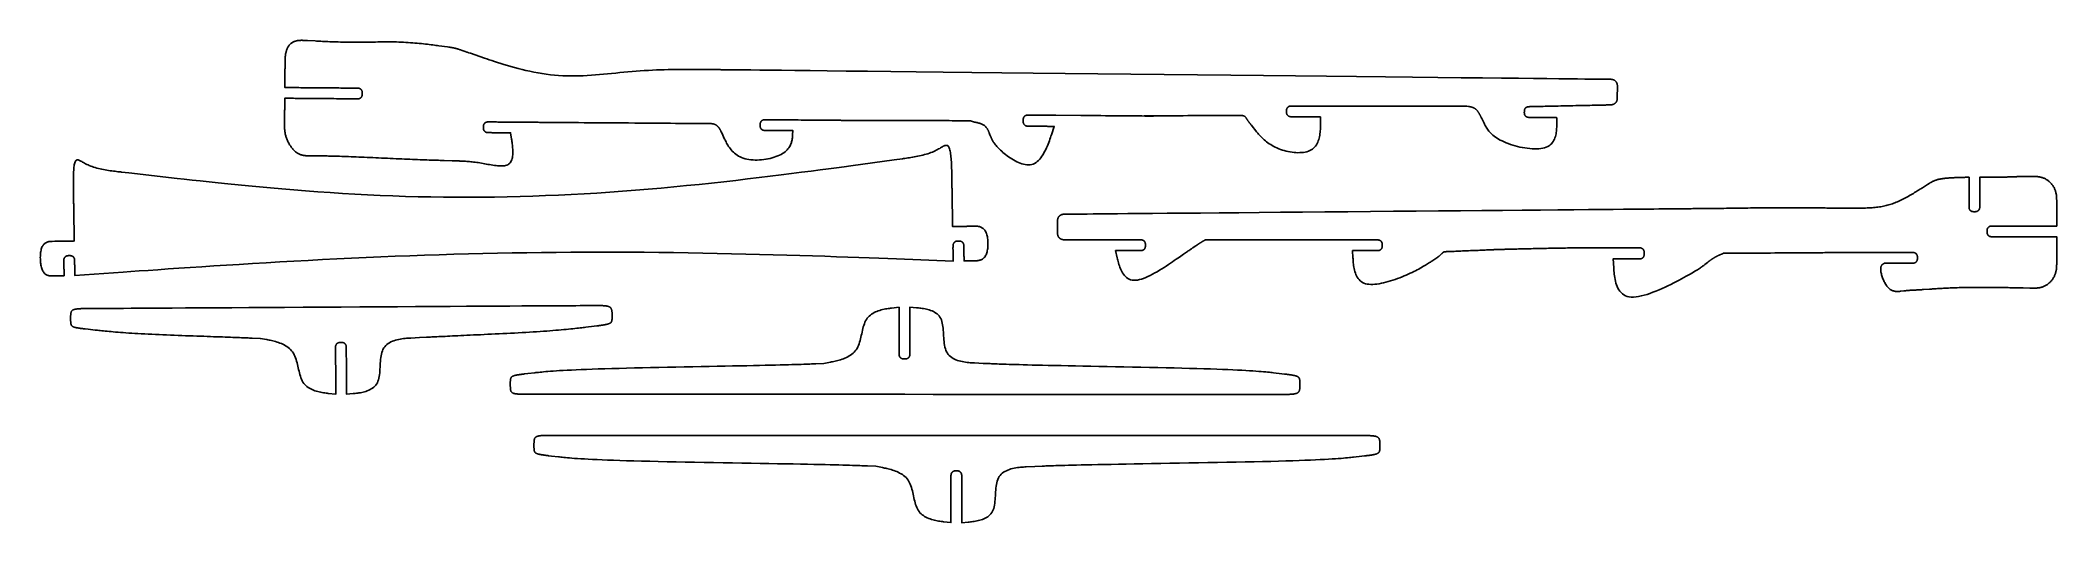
# Model space of a CAD drawing. Header units: millimetres. Extents: x -2860 to -1973, y -195 to 17.
import ezdxf

# ---------------------------------------------------------------- set-up
doc = ezdxf.new("R2010")
doc.units = ezdxf.units.MM

msp = doc.modelspace()

# ---------------------------------------------------------------- linework, layer by layer
at = {"flags": 128}
for points in [[(-2192.842952, -16.803272), (-2192.838984, -19.587213), (-2192.83894, -20.02487), (-2192.842319, -20.499407), (-2192.852606, -21.005944), (-2192.873283, -21.539601), (-2192.907835, -22.0955), (-2192.959744, -22.66876), (-2193.032495, -23.254502), (-2193.12957, -23.847846), (-2193.254452, -24.443913), (-2193.410627, -25.037824), (-2193.601575, -25.624699), (-2193.830783, -26.199658), (-2194.101731, -26.757822), (-2194.417905, -27.294311), (-2194.782787, -27.804246), (-2195.199861, -28.282747), (-2195.672611, -28.724935), (-2196.204519, -29.12593), (-2196.799069, -29.480853), (-2197.459745, -29.784824), (-2198.188397, -30.034138), (-2198.980345, -30.229785), (-2199.829275, -30.373931), (-2200.728874, -30.468741), (-2201.672828, -30.51638), (-2202.654825, -30.519012), (-2203.66855, -30.478803), (-2204.70769, -30.397917), (-2205.765932, -30.27852), (-2206.836962, -30.122777), (-2207.914467, -29.932852), (-2208.992134, -29.710911), (-2210.063649, -29.459119), (-2211.122698, -29.17964), (-2212.162969, -28.87464), (-2213.178148, -28.546283), (-2214.161922, -28.196735), (-2215.107976, -27.828161), (-2216.009998, -27.442725), (-2216.861675, -27.042593), (-2217.658109, -26.629895), (-2218.400073, -26.206622), (-2219.089754, -25.774731), (-2219.729342, -25.33618), (-2220.321024, -24.892923), (-2220.86699, -24.44692), (-2221.369427, -24.000125), (-2221.830523, -23.554496), (-2222.252469, -23.11199), (-2222.637451, -22.674563), (-2222.987658, -22.244172), (-2223.305279, -21.822774), (-2223.592502, -21.412326), (-2223.851515, -21.014784), (-2224.084508, -20.632105), (-2224.293668, -20.266246), (-2224.481183, -19.919164), (-2224.649243, -19.592815), (-2224.800036, -19.289156), (-2225.79511, -17.23657), (-2226.015066, -16.782397), (-2226.049688, -16.710934), (-2226.087487, -16.633071), (-2226.128339, -16.549223), (-2226.172121, -16.459803), (-2226.218709, -16.365224), (-2226.267982, -16.2659), (-2226.319815, -16.162244), (-2226.374086, -16.054669), (-2226.430671, -15.943589), (-2226.489447, -15.829418), (-2226.550292, -15.712569), (-2226.613081, -15.593456), (-2226.677693, -15.472491), (-2226.744004, -15.350088), (-2226.81189, -15.226662), (-2226.881229, -15.102624), (-2226.951897, -14.97839), (-2227.023772, -14.854371), (-2227.09673, -14.730982), (-2227.170649, -14.608636), (-2227.245458, -14.487698), (-2227.321306, -14.368333), (-2227.398394, -14.25066), (-2227.476922, -14.134796), (-2227.557091, -14.020858), (-2227.639105, -13.908964), (-2227.723162, -13.799232), (-2227.809465, -13.691779), (-2227.898215, -13.586723), (-2227.989612, -13.48418), (-2228.083859, -13.384269), (-2228.181156, -13.287107), (-2228.281705, -13.192812), (-2228.385707, -13.101501), (-2228.493362, -13.013291), (-2228.604873, -12.9283), (-2228.72044, -12.846646), (-2228.840265, -12.768446), (-2228.964549, -12.693817), (-2229.093493, -12.622877), (-2229.227149, -12.555706), (-2229.364973, -12.492228), (-2229.506273, -12.432331), (-2229.650355, -12.375902), (-2229.796526, -12.322828), (-2229.944094, -12.272997), (-2230.092366, -12.226294), (-2230.240648, -12.182609), (-2230.388248, -12.141827), (-2230.534473, -12.103836), (-2230.67863, -12.068523), (-2230.820025, -12.035776), (-2230.957966, -12.00548), (-2231.091761, -11.977525), (-2231.220715, -11.951795), (-2231.344136, -11.92818), (-2231.461332, -11.906565), (-2231.571608, -11.886839), (-2231.674273, -11.868888), (-2232.368478, -11.749297), (-2232.369852, -11.749297), (-2232.379473, -11.749296), (-2232.405586, -11.749293), (-2232.456438, -11.749287), (-2232.540274, -11.749278), (-2232.665342, -11.749265), (-2232.839887, -11.749246), (-2233.072156, -11.74922), (-2233.370394, -11.749188), (-2233.742849, -11.749147), (-2234.197765, -11.749098), (-2234.743391, -11.749038), (-2235.38797, -11.748968), (-2236.139751, -11.748886), (-2237.006979, -11.748791), (-2237.9979, -11.748683), (-2239.120761, -11.748561), (-2240.383808, -11.748423), (-2241.795287, -11.748269), (-2243.363444, -11.748098), (-2245.092402, -11.74791), (-2246.969792, -11.747705), (-2248.979122, -11.747486), (-2251.1039, -11.747254), (-2253.327631, -11.747012), (-2255.633825, -11.74676), (-2258.005989, -11.746502), (-2260.42763, -11.746238), (-2262.882257, -11.74597), (-2265.353375, -11.745701), (-2267.824494, -11.745431), (-2270.27912, -11.745164), (-2272.700761, -11.7449), (-2275.072925, -11.744641), (-2277.379119, -11.744389), (-2279.602851, -11.744147), (-2281.727628, -11.743915), (-2283.736958, -11.743696), (-2285.614348, -11.743492), (-2287.343306, -11.743303), (-2288.911463, -11.743132), (-2290.322942, -11.742978), (-2291.585989, -11.742841), (-2292.70885, -11.742718), (-2293.699771, -11.74261), (-2294.566999, -11.742515), (-2295.31878, -11.742434), (-2295.96336, -11.742363), (-2296.508985, -11.742304), (-2296.963901, -11.742254), (-2297.336356, -11.742214), (-2297.634594, -11.742181), (-2297.866863, -11.742156), (-2298.041408, -11.742137), (-2298.166476, -11.742123), (-2298.250312, -11.742114), (-2298.301164, -11.742108), (-2298.327277, -11.742106), (-2298.336898, -11.742104), (-2298.338272, -11.742104), (-2298.338272, -11.742105), (-2298.338273, -11.742108), (-2298.338274, -11.742117), (-2298.338276, -11.742133), (-2298.338281, -11.742161), (-2298.338287, -11.742203), (-2298.338295, -11.74226), (-2298.338307, -11.742337), (-2298.338321, -11.742436), (-2298.338339, -11.742559), (-2298.338362, -11.74271), (-2298.338388, -11.74289), (-2298.33842, -11.743103), (-2298.338456, -11.743352), (-2298.338499, -11.743639), (-2298.338547, -11.743967), (-2298.338602, -11.744338), (-2298.338664, -11.744756), (-2298.338733, -11.745223), (-2298.33881, -11.745742), (-2298.338894, -11.746314), (-2298.338986, -11.746935), (-2298.339084, -11.7476), (-2298.339188, -11.748303), (-2298.339297, -11.749039), (-2298.339409, -11.749802), (-2298.339525, -11.750586), (-2298.339644, -11.751388), (-2298.339764, -11.7522), (-2298.339884, -11.753017), (-2298.340005, -11.753835), (-2298.340125, -11.754647), (-2298.340243, -11.755448), (-2298.340359, -11.756233), (-2298.340472, -11.756996), (-2298.340581, -11.757732), (-2298.340685, -11.758435), (-2298.340783, -11.7591), (-2298.340875, -11.759721), (-2298.340959, -11.760293), (-2298.341036, -11.760812), (-2298.341105, -11.761279), (-2298.341166, -11.761696), (-2298.341221, -11.762068), (-2298.34127, -11.762396), (-2298.341312, -11.762683), (-2298.341349, -11.762931), (-2298.34138, -11.763145), (-2298.341407, -11.763325), (-2298.341429, -11.763476), (-2298.341447, -11.763599), (-2298.341462, -11.763698), (-2298.341473, -11.763774), (-2298.341482, -11.763832), (-2298.341488, -11.763874), (-2298.341492, -11.763901), (-2298.341495, -11.763918), (-2298.341496, -11.763927), (-2298.341496, -11.76393), (-2298.341725, -11.763929), (-2298.343325, -11.763915), (-2298.347669, -11.76388), (-2298.356127, -11.763811), (-2298.370072, -11.763698), (-2298.390875, -11.763529), (-2298.419908, -11.763292), (-2298.458542, -11.762978), (-2298.50815, -11.762574), (-2298.570102, -11.76207), (-2298.64577, -11.761454), (-2298.736526, -11.760716), (-2298.843742, -11.759844), (-2298.96879, -11.758826), (-2299.11304, -11.757652), (-2299.277864, -11.756311), (-2299.464635, -11.754791), (-2299.674723, -11.753082), (-2299.909501, -11.751171), (-2300.170339, -11.749049), (-2300.457925, -11.746709), (-2300.7702, -11.744168), (-2301.104421, -11.741448), (-2301.457845, -11.738572), (-2301.827728, -11.735563), (-2302.211328, -11.732441), (-2302.605901, -11.729231), (-2303.008703, -11.725953), (-2303.416992, -11.722631), (-2303.828025, -11.719286), (-2304.239057, -11.715942), (-2304.647347, -11.712619), (-2305.050149, -11.709342), (-2305.444722, -11.706131), (-2305.828322, -11.70301), (-2306.198205, -11.7), (-2306.551629, -11.697124), (-2306.88585, -11.694404), (-2307.198125, -11.691863), (-2307.485711, -11.689523), (-2307.746549, -11.687401), (-2307.981327, -11.68549), (-2308.191415, -11.683781), (-2308.378186, -11.682261), (-2308.54301, -11.68092), (-2308.68726, -11.679746), (-2308.812307, -11.678729), (-2308.919523, -11.677856), (-2309.01028, -11.677118), (-2309.085948, -11.676502), (-2309.1479, -11.675998), (-2309.197507, -11.675594), (-2309.236142, -11.67528), (-2309.265175, -11.675044), (-2309.285978, -11.674874), (-2309.299923, -11.674761), (-2309.308381, -11.674692), (-2309.312725, -11.674657), (-2309.314325, -11.674644), (-2309.314553, -11.674642), (-2309.53207, -11.672864), (-2309.566297, -11.672607), (-2309.603595, -11.672457), (-2309.643772, -11.672548), (-2309.686637, -11.673015), (-2309.731998, -11.673992), (-2309.779662, -11.675613), (-2309.82944, -11.678012), (-2309.881138, -11.681323), (-2309.934565, -11.68568), (-2309.989529, -11.691218), (-2310.045838, -11.69807), (-2310.103302, -11.706371), (-2310.161728, -11.716255), (-2310.220923, -11.727856), (-2310.280698, -11.741307), (-2310.34086, -11.756744), (-2310.401216, -11.7743), (-2310.461576, -11.794109), (-2310.521748, -11.816306), (-2310.58154, -11.841024), (-2310.640775, -11.868359), (-2310.699333, -11.898247), (-2310.757111, -11.930587), (-2310.814002, -11.965275), (-2310.869904, -12.00221), (-2310.92471, -12.041289), (-2310.978317, -12.082411), (-2311.030619, -12.125473), (-2311.081512, -12.170372), (-2311.130892, -12.217007), (-2311.178653, -12.265276), (-2311.224691, -12.315075), (-2311.268902, -12.366303), (-2311.31118, -12.418857), (-2311.351421, -12.472636), (-2311.38952, -12.527536), (-2311.425373, -12.583457), (-2311.458875, -12.640295), (-2311.489922, -12.697948), (-2311.518408, -12.756314), (-2311.544268, -12.815276), (-2311.567596, -12.874656), (-2311.588522, -12.934262), (-2311.607179, -12.993901), (-2311.623699, -13.05338), (-2311.638214, -13.112508), (-2311.650855, -13.171091), (-2311.661755, -13.228938), (-2311.671045, -13.285854), (-2311.678858, -13.341649), (-2311.685326, -13.39613), (-2311.69058, -13.449103), (-2311.694752, -13.500377), (-2311.697975, -13.549758), (-2311.70038, -13.597055), (-2311.702099, -13.642075), (-2311.703264, -13.684625), (-2311.704007, -13.724513), (-2311.704461, -13.761547), (-2311.706492, -14.01152), (-2311.70827, -14.227507), (-2311.708527, -14.261493), (-2311.708676, -14.298529), (-2311.70858, -14.338423), (-2311.708104, -14.380987), (-2311.707112, -14.426029), (-2311.70547, -14.473359), (-2311.703041, -14.522786), (-2311.69969, -14.574121), (-2311.695281, -14.627173), (-2311.689678, -14.681752), (-2311.682747, -14.737666), (-2311.674352, -14.794727), (-2311.664357, -14.852743), (-2311.652626, -14.911524), (-2311.639025, -14.97088), (-2311.623417, -15.03062), (-2311.605667, -15.090555), (-2311.585639, -15.150493), (-2311.563198, -15.210244), (-2311.538208, -15.269619), (-2311.510575, -15.328441), (-2311.480361, -15.386591), (-2311.447672, -15.443966), (-2311.412612, -15.500461), (-2311.375286, -15.555974), (-2311.335798, -15.610399), (-2311.294252, -15.663633), (-2311.250753, -15.715571), (-2311.205406, -15.766111), (-2311.158314, -15.815147), (-2311.109582, -15.862576), (-2311.059316, -15.908293), (-2311.007618, -15.952196), (-2310.954594, -15.994179), (-2310.900348, -16.03414), (-2310.844985, -16.071973), (-2310.788608, -16.107575), (-2310.731323, -16.140842), (-2310.673234, -16.17167), (-2310.614445, -16.199955), (-2310.555075, -16.225632), (-2310.495303, -16.248793), (-2310.43532, -16.26957), (-2310.375319, -16.288092), (-2310.315492, -16.304492), (-2310.256033, -16.3189), (-2310.197132, -16.331448), (-2310.138983, -16.342266), (-2310.081778, -16.351486), (-2310.025709, -16.359238), (-2309.970969, -16.365654), (-2309.917751, -16.370865), (-2309.866245, -16.375002), (-2309.816646, -16.378196), (-2309.769146, -16.380578), (-2309.723936, -16.38228), (-2309.681209, -16.383431), (-2309.641158, -16.384164), (-2309.603975, -16.384609), (-2309.352997, -16.386593), (-2309.352735, -16.386595), (-2309.350897, -16.38661), (-2309.345909, -16.386651), (-2309.336195, -16.386729), (-2309.32018, -16.38686), (-2309.29629, -16.387054), (-2309.262948, -16.387325), (-2309.21858, -16.387686), (-2309.161611, -16.388149), (-2309.090464, -16.388727), (-2309.003566, -16.389433), (-2308.89934, -16.390281), (-2308.776212, -16.391281), (-2308.632607, -16.392449), (-2308.466948, -16.393795), (-2308.277662, -16.395334), (-2308.063173, -16.397077), (-2307.821905, -16.399039), (-2307.552284, -16.40123), (-2307.252734, -16.403665), (-2306.922467, -16.40635), (-2306.563847, -16.409265), (-2306.180024, -16.412385), (-2305.774148, -16.415684), (-2305.34937, -16.419137), (-2304.90884, -16.422718), (-2304.455708, -16.426401), (-2303.993125, -16.430161), (-2303.524241, -16.433973), (-2303.052207, -16.43781), (-2302.580173, -16.441647), (-2302.111289, -16.445458), (-2301.648706, -16.449218), (-2301.195575, -16.452902), (-2300.755044, -16.456483), (-2300.330266, -16.459935), (-2299.92439, -16.463235), (-2299.540567, -16.466355), (-2299.181947, -16.46927), (-2298.851681, -16.471954), (-2298.552131, -16.474389), (-2298.28251, -16.476581), (-2298.041242, -16.478542), (-2297.826752, -16.480286), (-2297.637466, -16.481824), (-2297.471808, -16.483171), (-2297.328202, -16.484338), (-2297.205074, -16.485339), (-2297.100849, -16.486186), (-2297.013951, -16.486893), (-2296.942804, -16.487471), (-2296.885834, -16.487934), (-2296.841466, -16.488295), (-2296.808125, -16.488566), (-2296.784234, -16.48876), (-2296.76822, -16.48889), (-2296.758506, -16.488969), (-2296.753518, -16.48901), (-2296.75168, -16.489024), (-2296.751418, -16.489027), (-2296.747408, -19.396028), (-2296.747219, -19.853105), (-2296.749627, -20.349134), (-2296.757289, -20.879463), (-2296.772861, -21.439439), (-2296.799001, -22.024409), (-2296.838366, -22.629719), (-2296.893611, -23.250719), (-2296.967396, -23.882754), (-2297.062375, -24.521171), (-2297.181206, -25.161319), (-2297.326547, -25.798544), (-2297.501053, -26.428194), (-2297.707383, -27.045616), (-2297.948192, -27.646157), (-2298.226138, -28.225163), (-2298.543877, -28.777984), (-2298.904068, -29.299965), (-2299.309365, -29.786454), (-2299.762427, -30.232799), (-2300.265911, -30.634346), (-2300.821331, -30.987448), (-2301.425638, -31.292482), (-2302.074638, -31.550828), (-2302.76414, -31.763869), (-2303.489951, -31.932985), (-2304.24788, -32.059559), (-2305.033734, -32.144973), (-2305.843321, -32.190606), (-2306.672449, -32.197842), (-2307.516925, -32.168061), (-2308.372558, -32.102646), (-2309.235155, -32.002977), (-2310.100524, -31.870437), (-2310.964473, -31.706407), (-2311.82281, -31.512268), (-2312.671342, -31.289402), (-2313.505877, -31.03919), (-2314.322223, -30.763015), (-2315.116189, -30.462257), (-2315.883581, -30.138299), (-2316.620977, -29.792703), (-2317.328033, -29.427762), (-2318.005175, -29.045951), (-2318.652829, -28.649743), (-2319.27142, -28.241612), (-2319.861373, -27.824033), (-2320.423115, -27.39948), (-2320.957071, -26.970427), (-2321.463667, -26.539348), (-2321.943328, -26.108717), (-2322.396479, -25.68101), (-2322.823548, -25.258699), (-2323.224958, -24.844259), (-2323.601137, -24.440164), (-2323.952509, -24.048889), (-2324.2795, -23.672907), (-2324.582536, -23.314694), (-2324.862042, -22.976722), (-2325.118444, -22.661466), (-2326.83568, -20.527098), (-2327.156415, -20.128359), (-2327.206876, -20.065611), (-2327.261819, -19.997202), (-2327.320916, -19.923453), (-2327.383836, -19.844685), (-2327.450252, -19.761217), (-2327.519834, -19.673371), (-2327.592254, -19.581466), (-2327.667182, -19.485824), (-2327.744289, -19.386765), (-2327.823247, -19.284608), (-2327.903727, -19.179676), (-2327.985399, -19.072287), (-2328.067935, -18.962763), (-2328.151006, -18.851425), (-2328.234283, -18.738592), (-2328.317437, -18.624585), (-2328.400138, -18.509724), (-2328.482059, -18.394331), (-2328.56287, -18.278725), (-2328.642242, -18.163227), (-2328.719919, -18.048147), (-2328.795941, -17.933751), (-2328.870418, -17.820297), (-2328.943463, -17.708039), (-2329.015187, -17.597236), (-2329.085702, -17.488142), (-2329.15512, -17.381014), (-2329.223553, -17.276109), (-2329.291111, -17.173682), (-2329.357908, -17.07399), (-2329.424055, -16.977289), (-2329.489664, -16.883836), (-2329.554845, -16.793887), (-2329.619712, -16.707697), (-2329.684376, -16.625524), (-2329.748949, -16.547623), (-2329.813542, -16.474251), (-2329.878267, -16.405664), (-2329.943237, -16.342118), (-2330.008562, -16.28387), (-2330.074303, -16.231087), (-2330.140312, -16.183579), (-2330.206391, -16.141071), (-2330.272341, -16.103283), (-2330.337963, -16.069937), (-2330.403058, -16.040757), (-2330.467426, -16.015464), (-2330.53087, -15.993781), (-2330.59319, -15.975429), (-2330.654188, -15.960132), (-2330.713664, -15.947611), (-2330.771419, -15.937588), (-2330.827254, -15.929787), (-2330.880972, -15.923928), (-2330.932372, -15.919734), (-2330.981256, -15.916929), (-2331.027425, -15.915233), (-2331.070679, -15.914368), (-2331.110821, -15.914059), (-2331.381703, -15.914108), (-2340.813914, -15.916051), (-2342.296475, -15.916363), (-2343.902448, -15.916737), (-2345.613762, -15.917207), (-2347.412344, -15.917808), (-2349.280125, -15.918572), (-2351.199032, -15.919533), (-2353.150994, -15.920724), (-2355.11794, -15.92218), (-2357.081799, -15.923934), (-2359.024499, -15.926018), (-2360.927968, -15.928468), (-2362.774136, -15.931316), (-2364.544931, -15.934597), (-2366.222282, -15.938342), (-2367.788117, -15.942588), (-2369.224366, -15.947365), (-2370.512956, -15.95271), (-2371.635817, -15.958654), (-2372.574877, -15.965231), (-2373.312064, -15.972476), (-2373.835984, -15.980395), (-2374.161943, -15.988885), (-2374.311923, -15.997818), (-2374.307906, -16.007064), (-2374.171876, -16.016496), (-2373.925814, -16.025984), (-2373.591704, -16.035398), (-2373.191526, -16.044611), (-2372.747265, -16.053493), (-2372.280901, -16.061915), (-2371.814419, -16.069748), (-2371.369799, -16.076863), (-2370.969025, -16.083132), (-2370.634079, -16.088426), (-2370.386943, -16.092615), (-2370.2496, -16.09557), (-2370.244031, -16.097163), (-2370.392221, -16.097265), (-2370.71615, -16.095746), (-2371.237802, -16.092478), (-2371.972487, -16.087379), (-2372.90883, -16.080553), (-2374.028782, -16.072151), (-2375.314297, -16.062326), (-2376.747327, -16.051227), (-2378.309824, -16.039007), (-2379.983741, -16.025816), (-2381.751031, -16.011807), (-2383.593646, -15.99713), (-2385.493539, -15.981937), (-2387.432661, -15.966379), (-2389.392967, -15.950608), (-2391.356408, -15.934774), (-2393.304936, -15.919029), (-2395.220505, -15.903525), (-2397.085067, -15.888413), (-2398.880574, -15.873843), (-2400.58898, -15.859968), (-2402.192235, -15.846938), (-2413.08859, -15.758349), (-2413.08884, -15.758347), (-2413.09059, -15.758333), (-2413.095342, -15.758294), (-2413.104594, -15.758219), (-2413.119848, -15.758095), (-2413.142604, -15.757911), (-2413.174362, -15.757653), (-2413.216623, -15.75731), (-2413.270887, -15.756869), (-2413.338654, -15.756319), (-2413.421426, -15.755646), (-2413.520701, -15.75484), (-2413.637982, -15.753888), (-2413.774767, -15.752777), (-2413.932558, -15.751496), (-2414.112854, -15.750032), (-2414.317157, -15.748373), (-2414.546966, -15.746506), (-2414.803783, -15.744421), (-2415.089106, -15.742104), (-2415.403687, -15.739549), (-2415.745276, -15.736775), (-2416.11087, -15.733806), (-2416.49747, -15.730667), (-2416.902074, -15.727381), (-2417.321683, -15.723974), (-2417.753294, -15.720469), (-2418.193908, -15.716891), (-2418.640523, -15.713264), (-2419.090139, -15.709613), (-2419.539755, -15.705961), (-2419.986371, -15.702335), (-2420.426984, -15.698757), (-2420.858596, -15.695252), (-2421.278204, -15.691844), (-2421.682808, -15.688558), (-2422.069408, -15.685419), (-2422.435003, -15.68245), (-2422.776591, -15.679676), (-2423.091172, -15.677122), (-2423.376496, -15.674805), (-2423.633312, -15.672719), (-2423.863121, -15.670853), (-2424.067424, -15.669194), (-2424.247721, -15.66773), (-2424.405511, -15.666448), (-2424.542297, -15.665337), (-2424.659577, -15.664385), (-2424.758853, -15.663579), (-2424.841624, -15.662907), (-2424.909391, -15.662356), (-2424.963655, -15.661916), (-2425.005916, -15.661573), (-2425.037675, -15.661315), (-2425.06043, -15.66113), (-2425.075684, -15.661006), (-2425.084937, -15.660931), (-2425.089688, -15.660892), (-2425.091438, -15.660878), (-2425.091688, -15.660876), (-2425.309205, -15.659057), (-2425.343432, -15.658793), (-2425.38073, -15.658636), (-2425.420907, -15.65872), (-2425.463772, -15.659179), (-2425.509132, -15.660148), (-2425.556796, -15.661761), (-2425.606573, -15.664151), (-2425.65827, -15.667454), (-2425.711696, -15.671804), (-2425.766659, -15.677333), (-2425.822967, -15.684178), (-2425.880428, -15.692472), (-2425.938851, -15.702349), (-2425.998044, -15.713943), (-2426.057816, -15.72739), (-2426.117973, -15.742822), (-2426.178326, -15.760374), (-2426.238681, -15.78018), (-2426.298848, -15.802375), (-2426.358634, -15.827093), (-2426.417862, -15.854428), (-2426.476414, -15.884318), (-2426.534184, -15.916661), (-2426.591067, -15.951353), (-2426.646961, -15.988293), (-2426.701759, -16.027378), (-2426.755357, -16.068507), (-2426.807651, -16.111576), (-2426.858536, -16.156484), (-2426.907908, -16.203128), (-2426.955662, -16.251406), (-2427.001693, -16.301215), (-2427.045896, -16.352453), (-2427.088168, -16.405019), (-2427.128404, -16.458809), (-2427.166499, -16.513721), (-2427.202348, -16.569654), (-2427.235847, -16.626504), (-2427.266892, -16.684169), (-2427.295378, -16.742548), (-2427.321239, -16.801522), (-2427.344568, -16.860915), (-2427.365497, -16.920533), (-2427.384158, -16.980184), (-2427.400682, -17.039676), (-2427.415202, -17.098815), (-2427.42785, -17.15741), (-2427.438756, -17.215268), (-2427.448054, -17.272196), (-2427.455875, -17.328002), (-2427.46235, -17.382493), (-2427.467612, -17.435477), (-2427.471793, -17.486761), (-2427.475023, -17.536152), (-2427.477437, -17.583458), (-2427.479164, -17.628487), (-2427.480337, -17.671045), (-2427.481088, -17.710941), (-2427.481548, -17.747981), (-2427.483627, -17.998002), (-2427.483627, -17.998004), (-2427.483627, -17.998016), (-2427.483627, -17.998051), (-2427.483626, -17.998118), (-2427.483624, -17.998228), (-2427.483622, -17.998392), (-2427.483619, -17.998622), (-2427.483614, -17.998928), (-2427.483609, -17.99932), (-2427.483602, -17.99981), (-2427.483593, -18.000409), (-2427.483583, -18.001127), (-2427.483571, -18.001975), (-2427.483557, -18.002964), (-2427.48354, -18.004105), (-2427.483522, -18.005409), (-2427.4835, -18.006887), (-2427.483477, -18.008549), (-2427.48345, -18.010406), (-2427.483421, -18.01247), (-2427.483388, -18.014745), (-2427.483353, -18.017215), (-2427.483315, -18.019859), (-2427.483275, -18.022655), (-2427.483233, -18.025581), (-2427.48319, -18.028616), (-2427.483145, -18.031738), (-2427.4831, -18.034924), (-2427.483054, -18.038154), (-2427.483007, -18.041406), (-2427.482961, -18.044658), (-2427.482915, -18.047888), (-2427.482869, -18.051074), (-2427.482825, -18.054196), (-2427.482781, -18.05723), (-2427.482739, -18.060156), (-2427.4827, -18.062952), (-2427.482662, -18.065596), (-2427.482626, -18.068067), (-2427.482594, -18.070342), (-2427.482564, -18.072405), (-2427.482538, -18.074263), (-2427.482514, -18.075925), (-2427.482493, -18.077402), (-2427.482474, -18.078706), (-2427.482458, -18.079847), (-2427.482444, -18.080837), (-2427.482432, -18.081685), (-2427.482422, -18.082403), (-2427.482413, -18.083001), (-2427.482406, -18.083492), (-2427.482401, -18.083884), (-2427.482396, -18.08419), (-2427.482393, -18.084419), (-2427.482391, -18.084584), (-2427.482389, -18.084694), (-2427.482388, -18.084761), (-2427.482387, -18.084796), (-2427.482387, -18.084808), (-2427.482387, -18.08481), (-2427.482387, -18.084812), (-2427.482388, -18.084824), (-2427.482389, -18.084859), (-2427.482391, -18.084926), (-2427.482394, -18.085036), (-2427.482398, -18.085201), (-2427.482405, -18.08543), (-2427.482414, -18.085736), (-2427.482425, -18.086128), (-2427.482439, -18.086619), (-2427.482456, -18.087217), (-2427.482477, -18.087935), (-2427.482501, -18.088783), (-2427.482529, -18.089773), (-2427.482562, -18.090914), (-2427.482599, -18.092218), (-2427.482641, -18.093695), (-2427.482689, -18.095357), (-2427.482742, -18.097215), (-2427.482801, -18.099278), (-2427.482866, -18.101553), (-2427.482936, -18.104024), (-2427.483012, -18.106668), (-2427.483092, -18.109464), (-2427.483175, -18.11239), (-2427.483262, -18.115424), (-2427.483351, -18.118546), (-2427.483442, -18.121732), (-2427.483535, -18.124962), (-2427.483627, -18.128214), (-2427.48372, -18.131466), (-2427.483813, -18.134696), (-2427.483904, -18.137882), (-2427.483993, -18.141004), (-2427.48408, -18.144039), (-2427.484163, -18.146965), (-2427.484243, -18.149761), (-2427.484319, -18.152405), (-2427.484389, -18.154875), (-2427.484454, -18.15715), (-2427.484513, -18.159214), (-2427.484566, -18.161071), (-2427.484614, -18.162733), (-2427.484656, -18.164211), (-2427.484693, -18.165515), (-2427.484726, -18.166656), (-2427.484754, -18.167645), (-2427.484778, -18.168493), (-2427.484799, -18.169211), (-2427.484816, -18.16981), (-2427.48483, -18.1703), (-2427.484841, -18.170692), (-2427.48485, -18.170998), (-2427.484856, -18.171228), (-2427.484861, -18.171392), (-2427.484864, -18.171502), (-2427.484866, -18.171569), (-2427.484867, -18.171604), (-2427.484867, -18.171616), (-2427.484868, -18.171618), (-2427.486604, -18.387605), (-2427.486855, -18.421592), (-2427.486996, -18.458627), (-2427.486892, -18.498522), (-2427.486409, -18.541085), (-2427.485409, -18.586127), (-2427.483758, -18.633456), (-2427.48132, -18.682883), (-2427.477959, -18.734217), (-2427.473541, -18.787268), (-2427.46793, -18.841845), (-2427.460989, -18.897758), (-2427.452585, -18.954816), (-2427.44258, -19.01283), (-2427.430841, -19.071608), (-2427.417231, -19.130961), (-2427.401614, -19.190698), (-2427.383856, -19.250628), (-2427.363821, -19.310561), (-2427.341373, -19.370308), (-2427.316377, -19.429676), (-2427.288737, -19.488491), (-2427.258518, -19.546635), (-2427.225825, -19.604002), (-2427.190762, -19.66049), (-2427.153433, -19.715994), (-2427.113942, -19.77041), (-2427.072396, -19.823635), (-2427.028897, -19.875564), (-2426.983551, -19.926094), (-2426.936462, -19.975121), (-2426.887734, -20.022541), (-2426.837472, -20.06825), (-2426.785781, -20.112143), (-2426.732765, -20.154118), (-2426.678528, -20.194069), (-2426.623176, -20.231894), (-2426.566812, -20.267488), (-2426.509541, -20.300748), (-2426.451467, -20.331569), (-2426.392696, -20.359847), (-2426.333346, -20.385518), (-2426.273595, -20.408674), (-2426.213634, -20.429446), (-2426.153657, -20.447964), (-2426.093856, -20.46436), (-2426.034422, -20.478765), (-2425.975548, -20.49131), (-2425.917427, -20.502125), (-2425.860249, -20.511343), (-2425.804208, -20.519094), (-2425.749496, -20.525509), (-2425.696305, -20.530718), (-2425.644828, -20.534855), (-2425.595255, -20.538048), (-2425.547781, -20.54043), (-2425.502596, -20.542131), (-2425.459893, -20.543282), (-2425.419865, -20.544015), (-2425.382703, -20.54446), (-2425.131868, -20.546444), (-2425.131633, -20.546445), (-2425.129987, -20.546459), (-2425.125519, -20.546495), (-2425.116818, -20.546566), (-2425.102473, -20.546683), (-2425.081073, -20.546856), (-2425.051208, -20.547099), (-2425.011465, -20.547422), (-2424.960435, -20.547837), (-2424.896706, -20.548355), (-2424.818867, -20.548988), (-2424.725508, -20.549747), (-2424.615216, -20.550644), (-2424.486582, -20.55169), (-2424.338195, -20.552896), (-2424.168643, -20.554274), (-2423.976515, -20.555836), (-2423.760401, -20.557593), (-2423.518889, -20.559557), (-2423.250569, -20.561738), (-2422.954734, -20.564143), (-2422.633502, -20.566755), (-2422.289695, -20.56955), (-2421.926133, -20.572506), (-2421.545641, -20.575599), (-2421.151038, -20.578807), (-2420.745147, -20.582107), (-2420.330791, -20.585476), (-2419.910791, -20.58889), (-2419.487969, -20.592328), (-2419.065147, -20.595765), (-2418.645147, -20.59918), (-2418.23079, -20.602549), (-2417.8249, -20.605848), (-2417.430297, -20.609057), (-2417.049804, -20.61215), (-2416.686243, -20.615106), (-2416.342436, -20.617901), (-2416.021204, -20.620512), (-2415.725369, -20.622917), (-2415.457049, -20.625099), (-2415.215537, -20.627062), (-2414.999423, -20.628819), (-2414.807295, -20.630381), (-2414.637743, -20.63176), (-2414.489355, -20.632966), (-2414.360721, -20.634012), (-2414.25043, -20.634909), (-2414.157071, -20.635668), (-2414.079232, -20.6363), (-2414.015503, -20.636818), (-2413.964473, -20.637233), (-2413.92473, -20.637556), (-2413.894865, -20.637799), (-2413.873465, -20.637973), (-2413.85912, -20.63809), (-2413.850419, -20.638161), (-2413.845951, -20.638197), (-2413.844305, -20.63821), (-2413.84407, -20.638212), (-2415.085469, -24.363939), (-2415.28106, -24.949551), (-2415.495697, -25.583907), (-2415.729806, -26.259866), (-2415.983812, -26.970287), (-2416.258139, -27.708027), (-2416.553214, -28.465947), (-2416.869461, -29.236903), (-2417.207306, -30.013755), (-2417.567174, -30.789361), (-2417.949489, -31.55658), (-2418.354678, -32.30827), (-2418.783166, -33.03729), (-2419.235378, -33.736498), (-2419.711738, -34.398753), (-2420.212673, -35.016914), (-2420.738607, -35.583838), (-2421.289967, -36.092385), (-2421.867176, -36.535413), (-2422.47066, -36.90578), (-2423.100845, -37.196346), (-2423.75753, -37.402011), (-2424.438011, -37.52585), (-2425.138961, -37.572979), (-2425.857049, -37.548517), (-2426.588946, -37.45758), (-2427.331325, -37.305285), (-2428.080855, -37.096749), (-2428.834208, -36.83709), (-2429.588054, -36.531424), (-2430.339065, -36.18487), (-2431.083912, -35.802543), (-2431.819266, -35.389561), (-2432.541797, -34.951041), (-2433.248177, -34.4921), (-2433.935077, -34.017856), (-2434.599167, -33.533426), (-2435.237119, -33.043926), (-2435.845603, -32.554474), (-2436.421292, -32.070186), (-2436.960854, -31.596181), (-2437.461794, -31.136724), (-2437.924938, -30.69268), (-2438.351943, -30.26406), (-2438.744468, -29.850879), (-2439.104172, -29.453148), (-2439.432711, -29.070881), (-2439.731745, -28.704092), (-2440.002931, -28.352792), (-2440.247928, -28.016995), (-2440.468393, -27.696714), (-2440.665985, -27.391961), (-2440.842361, -27.102751), (-2440.999181, -26.829095), (-2441.138101, -26.571006), (-2441.26078, -26.328498), (-2441.368877, -26.101584), (-2441.464049, -25.890276), (-2441.547954, -25.694588), (-2441.62225, -25.514532), (-2442.108087, -24.306232), (-2442.419067, -23.532523), (-2442.468081, -23.410838), (-2442.521964, -23.278591), (-2442.580923, -23.136829), (-2442.645162, -22.986594), (-2442.714887, -22.828931), (-2442.790303, -22.664886), (-2442.871616, -22.495501), (-2442.95903, -22.321823), (-2443.052751, -22.144896), (-2443.152984, -21.965763), (-2443.259935, -21.78547), (-2443.373808, -21.605062), (-2443.494809, -21.425581), (-2443.623143, -21.248074), (-2443.759016, -21.073585), (-2443.902633, -20.903157), (-2444.054198, -20.737837), (-2444.213918, -20.578667), (-2444.381998, -20.426693), (-2444.558642, -20.28296), (-2444.743866, -20.148267), (-2444.936924, -20.022435), (-2445.13688, -19.905043), (-2445.342798, -19.795666), (-2445.553741, -19.693883), (-2445.768773, -19.599271), (-2445.986958, -19.511405), (-2446.207361, -19.429865), (-2446.429044, -19.354226), (-2446.651072, -19.284066), (-2446.872508, -19.218962), (-2447.092417, -19.158491), (-2447.309861, -19.10223), (-2447.523906, -19.049756), (-2447.733614, -19.000647), (-2447.93805, -18.95448), (-2448.136278, -18.910831), (-2448.327361, -18.869278), (-2448.510363, -18.829398), (-2448.684348, -18.790768), (-2448.84859, -18.753041), (-2449.003202, -18.716174), (-2449.148508, -18.680202), (-2449.284832, -18.645156), (-2449.412497, -18.611071), (-2449.531826, -18.57798), (-2449.643144, -18.545916), (-2449.746774, -18.514913), (-2449.843039, -18.485003), (-2449.932263, -18.45622), (-2450.01477, -18.428598), (-2450.090882, -18.402169), (-2450.160925, -18.376968), (-2450.225221, -18.353027), (-2450.284094, -18.33038), (-2450.337867, -18.30906), (-2450.386865, -18.2891), (-2450.43141, -18.270534), (-2450.471826, -18.253395), (-2450.740546, -18.138135), (-2450.741708, -18.138133), (-2450.749847, -18.138118), (-2450.771939, -18.138076), (-2450.814959, -18.137996), (-2450.885885, -18.137864), (-2450.991692, -18.137666), (-2451.139356, -18.137391), (-2451.335855, -18.137024), (-2451.588164, -18.136553), (-2451.903259, -18.135965), (-2452.288118, -18.135247), (-2452.749715, -18.134385), (-2453.295028, -18.133367), (-2453.931032, -18.13218), (-2454.664704, -18.130811), (-2455.503021, -18.129246), (-2456.452958, -18.127473), (-2457.521492, -18.125478), (-2458.715598, -18.12325), (-2460.042255, -18.120773), (-2461.504948, -18.118043), (-2463.093215, -18.115079), (-2464.793103, -18.111906), (-2466.590658, -18.108551), (-2468.471929, -18.105039), (-2470.422962, -18.101398), (-2472.429806, -18.097652), (-2474.478507, -18.093828), (-2476.555114, -18.089952), (-2478.645673, -18.08605), (-2480.736232, -18.082148), (-2482.812839, -18.078272), (-2484.86154, -18.074448), (-2486.868384, -18.070702), (-2488.819417, -18.067061), (-2490.700688, -18.063549), (-2492.498243, -18.060194), (-2494.19813, -18.057021), (-2495.786397, -18.054057), (-2497.249091, -18.051327), (-2498.575747, -18.048851), (-2499.769854, -18.046622), (-2500.838388, -18.044627), (-2501.788325, -18.042854), (-2502.626642, -18.04129), (-2503.360314, -18.03992), (-2503.996318, -18.038733), (-2504.541631, -18.037715), (-2505.003228, -18.036854), (-2505.388086, -18.036135), (-2505.703182, -18.035547), (-2505.955491, -18.035076), (-2506.151989, -18.03471), (-2506.299654, -18.034434), (-2506.405461, -18.034236), (-2506.476386, -18.034104), (-2506.519407, -18.034024), (-2506.541498, -18.033983), (-2506.549637, -18.033967), (-2506.5508, -18.033965), (-2506.576636, -18.028385), (-2506.580702, -18.027507), (-2506.585137, -18.026551), (-2506.589922, -18.025524), (-2506.595038, -18.024432), (-2506.600467, -18.02328), (-2506.60619, -18.022075), (-2506.612188, -18.020823), (-2506.618442, -18.019531), (-2506.624934, -18.018203), (-2506.631645, -18.016846), (-2506.638557, -18.015467), (-2506.64565, -18.014072), (-2506.652906, -18.012666), (-2506.660306, -18.011255), (-2506.667831, -18.009847), (-2506.675463, -18.008446), (-2506.683183, -18.00706), (-2506.690972, -18.005693), (-2506.698812, -18.004353), (-2506.706683, -18.003045), (-2506.71457, -18.001774), (-2506.722471, -18.000543), (-2506.730384, -17.999349), (-2506.73831, -17.998195), (-2506.746248, -17.99708), (-2506.7542, -17.996004), (-2506.762163, -17.994968), (-2506.770139, -17.993971), (-2506.778127, -17.993013), (-2506.786128, -17.992096), (-2506.79414, -17.991218), (-2506.802165, -17.990381), (-2506.810201, -17.989584), (-2506.81825, -17.988827), (-2506.82631, -17.988111), (-2506.834381, -17.987436), (-2506.842464, -17.986802), (-2506.850559, -17.986208), (-2506.858665, -17.985656), (-2506.866782, -17.985146), (-2506.874907, -17.984676), (-2506.883022, -17.984247), (-2506.891105, -17.983855), (-2506.899137, -17.983499), (-2506.907095, -17.983177), (-2506.914958, -17.982887), (-2506.922706, -17.982627), (-2506.930317, -17.982395), (-2506.93777, -17.98219), (-2506.945044, -17.982009), (-2506.952117, -17.981851), (-2506.958969, -17.981714), (-2506.965579, -17.981596), (-2506.971925, -17.981494), (-2506.977986, -17.981408), (-2506.983741, -17.981335), (-2506.989168, -17.981273), (-2506.994248, -17.981221), (-2506.998958, -17.981176), (-2507.030726, -17.980888), (-2507.031429, -17.980882), (-2507.036352, -17.980842), (-2507.049715, -17.980734), (-2507.075737, -17.980523), (-2507.118639, -17.980174), (-2507.18264, -17.979655), (-2507.27196, -17.97893), (-2507.390819, -17.977965), (-2507.543436, -17.976726), (-2507.734032, -17.975178), (-2507.966827, -17.973289), (-2508.24604, -17.971022), (-2508.575891, -17.968344), (-2508.9606, -17.965221), (-2509.404386, -17.961618), (-2509.911471, -17.957501), (-2510.486072, -17.952836), (-2511.132411, -17.947589), (-2511.854708, -17.941725), (-2512.657181, -17.93521), (-2513.541941, -17.928028), (-2514.502658, -17.920228), (-2515.530893, -17.911881), (-2516.618205, -17.903053), (-2517.756156, -17.893815), (-2518.936305, -17.884234), (-2520.150212, -17.874379), (-2521.389439, -17.864319), (-2522.645545, -17.854121), (-2523.910091, -17.843855), (-2525.174637, -17.833589), (-2526.430743, -17.823392), (-2527.669969, -17.813331), (-2528.883877, -17.803476), (-2530.064026, -17.793895), (-2531.201977, -17.784657), (-2532.289289, -17.77583), (-2533.317524, -17.767482), (-2534.278241, -17.759683), (-2535.163001, -17.7525), (-2535.965474, -17.745985), (-2536.68777, -17.740121), (-2537.334109, -17.734874), (-2537.908711, -17.730209), (-2538.415795, -17.726092), (-2538.859582, -17.72249), (-2539.244291, -17.719366), (-2539.574142, -17.716689), (-2539.853355, -17.714422), (-2540.086149, -17.712532), (-2540.276745, -17.710985), (-2540.429363, -17.709746), (-2540.548222, -17.708781), (-2540.637542, -17.708055), (-2540.701543, -17.707536), (-2540.744444, -17.707188), (-2540.770467, -17.706976), (-2540.78383, -17.706868), (-2540.788753, -17.706828), (-2540.789456, -17.706822), (-2541.006973, -17.705003), (-2541.0412, -17.704739), (-2541.078498, -17.704582), (-2541.118675, -17.704666), (-2541.161539, -17.705125), (-2541.2069, -17.706094), (-2541.254564, -17.707707), (-2541.304341, -17.710098), (-2541.356038, -17.7134), (-2541.409464, -17.71775), (-2541.464426, -17.72328), (-2541.520734, -17.730124), (-2541.578196, -17.738418), (-2541.636619, -17.748295), (-2541.695812, -17.75989), (-2541.755583, -17.773336), (-2541.815741, -17.788768), (-2541.876094, -17.80632), (-2541.936449, -17.826126), (-2541.996616, -17.848321), (-2542.056402, -17.873039), (-2542.11563, -17.900375), (-2542.174181, -17.930264), (-2542.231951, -17.962607), (-2542.288835, -17.997299), (-2542.344728, -18.034239), (-2542.399526, -18.073324), (-2542.453125, -18.114453), (-2542.505419, -18.157522), (-2542.556304, -18.20243), (-2542.605676, -18.249074), (-2542.653429, -18.297352), (-2542.69946, -18.347161), (-2542.743664, -18.3984), (-2542.785936, -18.450965), (-2542.826172, -18.504755), (-2542.864266, -18.559668), (-2542.900116, -18.6156), (-2542.933615, -18.67245), (-2542.96466, -18.730116), (-2542.993145, -18.788494), (-2543.019006, -18.847468), (-2543.042335, -18.906861), (-2543.063264, -18.966479), (-2543.081925, -19.02613), (-2543.09845, -19.085622), (-2543.11297, -19.144761), (-2543.125617, -19.203356), (-2543.136524, -19.261214), (-2543.145822, -19.318143), (-2543.153642, -19.373948), (-2543.160118, -19.42844), (-2543.16538, -19.481423), (-2543.16956, -19.532707), (-2543.172791, -19.582098), (-2543.175204, -19.629404), (-2543.176931, -19.674433), (-2543.178104, -19.716991), (-2543.178855, -19.756887), (-2543.179316, -19.793927), (-2543.181395, -20.043948), (-2543.18309, -20.259935), (-2543.183334, -20.293921), (-2543.183469, -20.330957), (-2543.183358, -20.370852), (-2543.182866, -20.413415), (-2543.181859, -20.458457), (-2543.1802, -20.505786), (-2543.177754, -20.555213), (-2543.174386, -20.606547), (-2543.169961, -20.659598), (-2543.164343, -20.714175), (-2543.157397, -20.770088), (-2543.148988, -20.827146), (-2543.138979, -20.88516), (-2543.127236, -20.943938), (-2543.113624, -21.003291), (-2543.098006, -21.063027), (-2543.080249, -21.122958), (-2543.060215, -21.182891), (-2543.037771, -21.242637), (-2543.01278, -21.302006), (-2542.985148, -21.360821), (-2542.954938, -21.418964), (-2542.922254, -21.476332), (-2542.887202, -21.53282), (-2542.849884, -21.588324), (-2542.810407, -21.642741), (-2542.768872, -21.695966), (-2542.725386, -21.747897), (-2542.680052, -21.798428), (-2542.632974, -21.847456), (-2542.584256, -21.894877), (-2542.534004, -21.940588), (-2542.48232, -21.984484), (-2542.42931, -22.026461), (-2542.375077, -22.066416), (-2542.319726, -22.104245), (-2542.263361, -22.139843), (-2542.206086, -22.173108), (-2542.148005, -22.203934), (-2542.089223, -22.232218), (-2542.029859, -22.257896), (-2541.97009, -22.281059), (-2541.910109, -22.301838), (-2541.850109, -22.320364), (-2541.790281, -22.336768), (-2541.730819, -22.351182), (-2541.671916, -22.363736), (-2541.613762, -22.37456), (-2541.556552, -22.383787), (-2541.500478, -22.391547), (-2541.445731, -22.397971), (-2541.392505, -22.403191), (-2541.340993, -22.407336), (-2541.291386, -22.410538), (-2541.243878, -22.412928), (-2541.19866, -22.414638), (-2541.155926, -22.415797), (-2541.115867, -22.416537), (-2541.078677, -22.41699), (-2540.827652, -22.419021), (-2540.827401, -22.419023), (-2540.825642, -22.419037), (-2540.820871, -22.419076), (-2540.811578, -22.419152), (-2540.796257, -22.419276), (-2540.773402, -22.419462), (-2540.741506, -22.419721), (-2540.69906, -22.420066), (-2540.64456, -22.420509), (-2540.576497, -22.421062), (-2540.493365, -22.421738), (-2540.393656, -22.422548), (-2540.275865, -22.423505), (-2540.138483, -22.424622), (-2539.980004, -22.42591), (-2539.798922, -22.427381), (-2539.593728, -22.429049), (-2539.362917, -22.430924), (-2539.104981, -22.433021), (-2538.818413, -22.435349), (-2538.50246, -22.437917), (-2538.159383, -22.440705), (-2537.792194, -22.443689), (-2537.403909, -22.446844), (-2536.997541, -22.450147), (-2536.576103, -22.453572), (-2536.14261, -22.457094), (-2535.700075, -22.460691), (-2535.251512, -22.464336), (-2534.799936, -22.468006), (-2534.34836, -22.471676), (-2533.899797, -22.475321), (-2533.457262, -22.478917), (-2533.023769, -22.48244), (-2532.602331, -22.485865), (-2532.195963, -22.489167), (-2531.807677, -22.492323), (-2531.440489, -22.495307), (-2531.097411, -22.498095), (-2530.781459, -22.500662), (-2530.494891, -22.502991), (-2530.236955, -22.505087), (-2530.006144, -22.506963), (-2529.80095, -22.50863), (-2529.619868, -22.510102), (-2529.461389, -22.51139), (-2529.324007, -22.512506), (-2529.206216, -22.513464), (-2529.106507, -22.514274), (-2529.023375, -22.514949), (-2528.955312, -22.515503), (-2528.900811, -22.515945), (-2528.858366, -22.51629), (-2528.82647, -22.51655), (-2528.803614, -22.516735), (-2528.788294, -22.51686), (-2528.779001, -22.516935), (-2528.774229, -22.516974), (-2528.772471, -22.516988), (-2528.77222, -22.51699), (-2528.892139, -24.407963), (-2528.911497, -24.705398), (-2528.935473, -25.028834), (-2528.966889, -25.375911), (-2529.008565, -25.744264), (-2529.063322, -26.131532), (-2529.133978, -26.535353), (-2529.223356, -26.953363), (-2529.334275, -27.383201), (-2529.469556, -27.822504), (-2529.632019, -28.268909), (-2529.824485, -28.720055), (-2530.049773, -29.173578), (-2530.310705, -29.627116), (-2530.6101, -30.078306), (-2530.950779, -30.524787), (-2531.335563, -30.964196), (-2531.767271, -31.39417), (-2532.248724, -31.812347), (-2532.782743, -32.216364), (-2533.372147, -32.603859), (-2534.018441, -32.972646), (-2534.717858, -33.321245), (-2535.465317, -33.648351), (-2536.255734, -33.952661), (-2537.084029, -34.232869), (-2537.945118, -34.487674), (-2538.833919, -34.71577), (-2539.74535, -34.915853), (-2540.674329, -35.086619), (-2541.615772, -35.226765), (-2542.564598, -35.334986), (-2543.515725, -35.409979), (-2544.46407, -35.450439), (-2545.40455, -35.455062), (-2546.332084, -35.422544), (-2547.241588, -35.351582), (-2548.127982, -35.240871), (-2548.986182, -35.089107), (-2549.811105, -34.894986), (-2550.597671, -34.657205), (-2551.341866, -34.375346), (-2552.043965, -34.052546), (-2552.705311, -33.692825), (-2553.327247, -33.300207), (-2553.911118, -32.878714), (-2554.458268, -32.432369), (-2554.970039, -31.965193), (-2555.447777, -31.481211), (-2555.892825, -30.984443), (-2556.306526, -30.478913), (-2556.690225, -29.968642), (-2557.045265, -29.457654), (-2557.372991, -28.949971), (-2557.674745, -28.449616), (-2557.951872, -27.96061), (-2558.205716, -27.486977), (-2558.43762, -27.032738), (-2558.648929, -26.601917), (-2558.840986, -26.198536), (-2560.119418, -23.460968), (-2560.313868, -23.04433), (-2560.344487, -22.978781), (-2560.377981, -22.907416), (-2560.414309, -22.830667), (-2560.453427, -22.748967), (-2560.495296, -22.662749), (-2560.539873, -22.572445), (-2560.587116, -22.478489), (-2560.636984, -22.381313), (-2560.689435, -22.28135), (-2560.744427, -22.179033), (-2560.801918, -22.074794), (-2560.861867, -21.969067), (-2560.924232, -21.862285), (-2560.988972, -21.75488), (-2561.056044, -21.647285), (-2561.125407, -21.539933), (-2561.197018, -21.433256), (-2561.270838, -21.327689), (-2561.346822, -21.223662), (-2561.424931, -21.12161), (-2561.50512, -21.021904), (-2561.587336, -20.924675), (-2561.671527, -20.829992), (-2561.757637, -20.737925), (-2561.845612, -20.648543), (-2561.935399, -20.561916), (-2562.026943, -20.478113), (-2562.120189, -20.397204), (-2562.215084, -20.319258), (-2562.311574, -20.244346), (-2562.409603, -20.172535), (-2562.509119, -20.103897), (-2562.610067, -20.0385), (-2562.712392, -19.976415), (-2562.816041, -19.91771), (-2562.920959, -19.862455), (-2563.027092, -19.81072), (-2563.134386, -19.762574), (-2563.242786, -19.718087), (-2563.352239, -19.677328), (-2563.462641, -19.640324), (-2563.573692, -19.60693), (-2563.685041, -19.576959), (-2563.796339, -19.550223), (-2563.907237, -19.526534), (-2564.017384, -19.505705), (-2564.12643, -19.487547), (-2564.234027, -19.471874), (-2564.339823, -19.458497), (-2564.44347, -19.447229), (-2564.544618, -19.437883), (-2564.642916, -19.43027), (-2564.738015, -19.424202), (-2564.829565, -19.419494), (-2564.917217, -19.415956), (-2565.000621, -19.4134), (-2565.079426, -19.41164), (-2565.153284, -19.410488), (-2565.221843, -19.409756), (-2565.68457, -19.406279), (-2565.686167, -19.406268), (-2565.697351, -19.406185), (-2565.727707, -19.405962), (-2565.786822, -19.405526), (-2565.884282, -19.404809), (-2566.029672, -19.403738), (-2566.232579, -19.402244), (-2566.50259, -19.400255), (-2566.84929, -19.397702), (-2567.282265, -19.394514), (-2567.811102, -19.390619), (-2568.445387, -19.385948), (-2569.194706, -19.38043), (-2570.068645, -19.373995), (-2571.076791, -19.36657), (-2572.228729, -19.358087), (-2573.534046, -19.348475), (-2575.002328, -19.337662), (-2576.643161, -19.325579), (-2578.466132, -19.312154), (-2580.476032, -19.297353), (-2582.658484, -19.281281), (-2584.994314, -19.26408), (-2587.464351, -19.24589), (-2590.049422, -19.226854), (-2592.730355, -19.207111), (-2595.487977, -19.186804), (-2598.303116, -19.166073), (-2601.156599, -19.145059), (-2604.029255, -19.123905), (-2606.901911, -19.10275), (-2609.755395, -19.081737), (-2612.570534, -19.061006), (-2615.328156, -19.040698), (-2618.009089, -19.020955), (-2620.594159, -19.001919), (-2623.064196, -18.983729), (-2625.400027, -18.966528), (-2627.582478, -18.950456), (-2629.592379, -18.935655), (-2631.415349, -18.92223), (-2633.056182, -18.910147), (-2634.524464, -18.899334), (-2635.829781, -18.889722), (-2636.981719, -18.881239), (-2637.989865, -18.873815), (-2638.863804, -18.867379), (-2639.613123, -18.861861), (-2640.247408, -18.85719), (-2640.776246, -18.853295), (-2641.209221, -18.850107), (-2641.555921, -18.847554), (-2641.825931, -18.845565), (-2642.028839, -18.844071), (-2642.174229, -18.843), (-2642.271688, -18.842283), (-2642.330803, -18.841847), (-2642.361159, -18.841624), (-2642.372343, -18.841542), (-2642.373941, -18.84153), (-2642.37436, -18.841526), (-2642.377296, -18.841503), (-2642.385266, -18.841438), (-2642.400786, -18.841312), (-2642.426373, -18.841105), (-2642.464544, -18.840795), (-2642.517815, -18.840364), (-2642.588704, -18.839789), (-2642.679727, -18.839051), (-2642.7934, -18.83813), (-2642.932241, -18.837004), (-2643.098767, -18.835655), (-2643.295493, -18.83406), (-2643.524938, -18.8322), (-2643.789616, -18.830055), (-2644.092047, -18.827603), (-2644.434745, -18.824826), (-2644.820228, -18.821701), (-2645.251013, -18.818209), (-2645.729616, -18.81433), (-2646.257296, -18.810053), (-2646.830278, -18.805408), (-2647.443528, -18.800438), (-2648.092012, -18.795181), (-2648.770698, -18.78968), (-2649.474551, -18.783975), (-2650.198538, -18.778106), (-2650.937625, -18.772116), (-2651.68678, -18.766043), (-2652.440968, -18.75993), (-2653.195156, -18.753817), (-2653.944311, -18.747744), (-2654.683398, -18.741754), (-2655.407385, -18.735885), (-2656.111238, -18.73018), (-2656.789923, -18.724679), (-2657.438408, -18.719423), (-2658.051658, -18.714452), (-2658.624639, -18.709807), (-2659.152319, -18.70553), (-2659.630922, -18.701651), (-2660.061707, -18.698159), (-2660.44719, -18.695034), (-2660.789889, -18.692257), (-2661.092319, -18.689805), (-2661.356998, -18.68766), (-2661.586442, -18.6858), (-2661.783169, -18.684205), (-2661.949694, -18.682856), (-2662.088535, -18.68173), (-2662.202209, -18.680809), (-2662.293232, -18.680071), (-2662.36412, -18.679496), (-2662.417392, -18.679065), (-2662.455562, -18.678755), (-2662.481149, -18.678548), (-2662.496669, -18.678422), (-2662.504639, -18.678358), (-2662.507575, -18.678334), (-2662.507995, -18.67833), (-2662.725511, -18.676553), (-2662.759738, -18.676295), (-2662.797036, -18.676145), (-2662.837213, -18.676236), (-2662.880078, -18.676704), (-2662.925438, -18.677681), (-2662.973103, -18.679301), (-2663.022879, -18.6817), (-2663.074576, -18.685011), (-2663.128002, -18.689369), (-2663.182965, -18.694907), (-2663.239273, -18.701759), (-2663.296734, -18.71006), (-2663.355158, -18.719943), (-2663.414351, -18.731544), (-2663.474122, -18.744996), (-2663.53428, -18.760432), (-2663.594632, -18.777988), (-2663.654988, -18.797798), (-2663.715154, -18.819994), (-2663.77494, -18.844713), (-2663.834169, -18.872047), (-2663.89272, -18.901936), (-2663.95049, -18.934275), (-2664.007374, -18.968963), (-2664.063267, -19.005898), (-2664.118065, -19.044977), (-2664.171663, -19.086098), (-2664.223957, -19.129159), (-2664.274843, -19.174057), (-2664.324214, -19.220691), (-2664.371968, -19.268957), (-2664.417999, -19.318754), (-2664.462203, -19.36998), (-2664.504475, -19.422531), (-2664.54471, -19.476307), (-2664.582805, -19.531204), (-2664.618655, -19.58712), (-2664.652154, -19.643953), (-2664.683198, -19.701601), (-2664.711684, -19.759961), (-2664.737545, -19.818916), (-2664.760874, -19.878289), (-2664.781803, -19.937888), (-2664.800464, -19.997519), (-2664.816989, -20.05699), (-2664.831509, -20.116109), (-2664.844156, -20.174683), (-2664.855063, -20.23252), (-2664.86436, -20.289428), (-2664.872181, -20.345214), (-2664.878656, -20.399685), (-2664.883918, -20.452649), (-2664.888099, -20.503914), (-2664.89133, -20.553286), (-2664.893743, -20.600575), (-2664.89547, -20.645586), (-2664.896643, -20.688128), (-2664.897394, -20.728009), (-2664.897854, -20.765035), (-2664.899934, -21.01496), (-2664.90167, -21.230947), (-2664.901921, -21.264933), (-2664.902062, -21.301969), (-2664.901957, -21.341864), (-2664.901471, -21.384427), (-2664.900467, -21.429469), (-2664.89881, -21.476799), (-2664.896365, -21.526227), (-2664.892994, -21.577562), (-2664.888562, -21.630613), (-2664.882934, -21.685192), (-2664.875973, -21.741107), (-2664.867544, -21.798167), (-2664.85751, -21.856183), (-2664.845737, -21.914964), (-2664.832088, -21.97432), (-2664.816427, -22.034061), (-2664.798618, -22.093995), (-2664.778525, -22.153933), (-2664.756014, -22.213685), (-2664.730947, -22.273059), (-2664.703229, -22.331881), (-2664.672926, -22.390031), (-2664.640143, -22.447406), (-2664.604986, -22.503902), (-2664.56756, -22.559415), (-2664.52797, -22.613841), (-2664.486323, -22.667077), (-2664.442724, -22.719017), (-2664.397278, -22.769558), (-2664.350091, -22.818597), (-2664.301269, -22.86603), (-2664.250917, -22.911752), (-2664.199141, -22.955659), (-2664.146046, -22.997648), (-2664.091738, -23.037615), (-2664.036322, -23.075456), (-2663.979905, -23.111066), (-2663.922591, -23.144343), (-2663.864486, -23.175182), (-2663.805695, -23.203478), (-2663.746339, -23.229168), (-2663.686595, -23.252344), (-2663.626653, -23.273135), (-2663.566706, -23.291673), (-2663.506943, -23.30809), (-2663.447557, -23.322515), (-2663.388738, -23.335081), (-2663.330679, -23.345917), (-2663.273569, -23.355155), (-2663.2176, -23.362926), (-2663.162965, -23.369361), (-2663.109852, -23.374591), (-2663.058455, -23.378746), (-2663.008964, -23.381958), (-2662.96157, -23.384357), (-2662.916465, -23.386075), (-2662.87384, -23.387243), (-2662.833886, -23.387991), (-2662.796794, -23.38845), (-2662.546438, -23.390529), (-2662.546239, -23.390531), (-2662.54484, -23.390542), (-2662.541044, -23.390573), (-2662.533652, -23.390633), (-2662.521466, -23.390732), (-2662.503285, -23.39088), (-2662.477913, -23.391086), (-2662.44415, -23.39136), (-2662.400797, -23.391712), (-2662.346655, -23.392152), (-2662.280527, -23.392689), (-2662.201214, -23.393333), (-2662.107515, -23.394094), (-2661.998234, -23.394981), (-2661.872171, -23.396005), (-2661.728127, -23.397175), (-2661.564905, -23.398501), (-2661.381304, -23.399992), (-2661.176127, -23.401658), (-2660.948175, -23.403509), (-2660.696848, -23.40555), (-2660.423944, -23.407767), (-2660.131862, -23.410139), (-2659.822997, -23.412647), (-2659.499748, -23.415272), (-2659.164513, -23.417995), (-2658.819687, -23.420795), (-2658.46767, -23.423654), (-2658.110857, -23.426552), (-2657.751648, -23.429469), (-2657.392438, -23.432386), (-2657.035625, -23.435284), (-2656.683608, -23.438143), (-2656.338783, -23.440943), (-2656.003547, -23.443666), (-2655.680298, -23.446291), (-2655.371434, -23.448799), (-2655.079351, -23.451171), (-2654.806447, -23.453388), (-2654.55512, -23.455429), (-2654.327168, -23.45728), (-2654.121991, -23.458946), (-2653.93839, -23.460437), (-2653.775168, -23.461763), (-2653.631124, -23.462933), (-2653.505061, -23.463957), (-2653.39578, -23.464844), (-2653.302082, -23.465605), (-2653.222768, -23.466249), (-2653.15664, -23.466786), (-2653.102499, -23.467226), (-2653.059146, -23.467578), (-2653.025382, -23.467852), (-2653.00001, -23.468058), (-2652.98183, -23.468206), (-2652.969643, -23.468305), (-2652.962251, -23.468365), (-2652.958455, -23.468396), (-2652.957057, -23.468407), (-2652.956857, -23.468409), (-2652.522444, -26.311668), (-2652.454467, -26.758679), (-2652.382635, -27.243527), (-2652.309609, -27.761399), (-2652.238049, -28.307484), (-2652.170616, -28.876968), (-2652.109971, -29.46504), (-2652.058775, -30.066887), (-2652.019689, -30.677698), (-2651.995374, -31.29266), (-2651.98849, -31.90696), (-2652.001699, -32.515786), (-2652.037661, -33.114327), (-2652.099037, -33.69777), (-2652.188488, -34.261302), (-2652.308674, -34.800112), (-2652.462258, -35.309387), (-2652.651899, -35.784315), (-2652.880258, -36.220084), (-2653.149997, -36.611881), (-2653.463775, -36.954895), (-2653.823344, -37.245644), (-2654.226806, -37.485975), (-2654.671355, -37.679065), (-2655.154184, -37.828094), (-2655.672486, -37.936237), (-2656.223453, -38.006674), (-2656.804279, -38.042582), (-2657.412156, -38.047139), (-2658.044278, -38.023523), (-2658.697837, -37.974912), (-2659.370026, -37.904484), (-2660.058039, -37.815415), (-2660.759067, -37.710886), (-2661.470305, -37.594072), (-2662.188945, -37.468152), (-2662.91218, -37.336305), (-2663.637202, -37.201707), (-2664.361206, -37.067537), (-2665.081383, -36.936972), (-2665.794927, -36.813191), (-2666.49932, -36.698766), (-2667.193209, -36.593854), (-2667.875526, -36.498006), (-2668.545207, -36.410772), (-2669.201187, -36.331705), (-2669.842401, -36.260356), (-2670.467783, -36.196274), (-2671.076269, -36.139013), (-2671.666792, -36.088123), (-2672.238289, -36.043155), (-2672.789692, -36.003661), (-2673.319939, -35.969191), (-2673.827962, -35.939298), (-2674.312698, -35.913532), (-2674.77308, -35.891444), (-2675.208044, -35.872586), (-2675.616524, -35.856509), (-2675.997456, -35.842764), (-2676.349773, -35.830903), (-2678.722037, -35.75475), (-2682.203502, -35.643098), (-2682.75155, -35.625512), (-2683.350124, -35.606243), (-2683.997527, -35.585283), (-2684.692062, -35.562625), (-2685.432035, -35.53826), (-2686.215748, -35.512181), (-2687.041505, -35.48438), (-2687.90761, -35.454848), (-2688.812366, -35.423579), (-2689.754077, -35.390564), (-2690.731047, -35.355795), (-2691.741579, -35.319264), (-2692.783977, -35.280963), (-2693.856545, -35.240885), (-2694.957587, -35.199022), (-2696.085405, -35.155365), (-2697.238304, -35.109907), (-2698.414588, -35.06264), (-2699.61256, -35.013555), (-2700.830524, -34.962646), (-2702.066594, -34.909947), (-2703.318131, -34.85567), (-2704.582305, -34.800067), (-2705.856289, -34.743393), (-2707.137253, -34.685902), (-2708.422368, -34.627847), (-2709.708806, -34.569484), (-2710.993737, -34.511064), (-2712.274333, -34.452843), (-2713.547765, -34.395075), (-2714.811204, -34.338013), (-2716.061821, -34.28191), (-2717.296788, -34.227022), (-2718.513275, -34.173602), (-2719.708455, -34.121904), (-2720.879497, -34.072182), (-2722.023573, -34.024689), (-2723.137855, -33.97968), (-2724.219513, -33.937409), (-2725.265719, -33.898129), (-2726.274165, -33.862027), (-2727.244633, -33.829022), (-2728.177424, -33.798963), (-2729.07284, -33.771703), (-2729.931184, -33.747091), (-2730.752758, -33.724979), (-2731.537865, -33.705217), (-2732.286806, -33.687657), (-2732.999884, -33.672148), (-2733.677401, -33.658543), (-2734.319659, -33.646692), (-2734.926961, -33.636445), (-2735.499608, -33.627654), (-2736.037904, -33.620169), (-2736.542149, -33.613842), (-2737.012648, -33.608522), (-2737.449701, -33.604061), (-2737.853611, -33.60031), (-2738.22468, -33.59712), (-2740.712294, -33.576856), (-2741.791816, -33.568133), (-2741.96168, -33.566595), (-2742.146772, -33.563941), (-2742.346126, -33.559185), (-2742.558779, -33.551342), (-2742.783765, -33.539426), (-2743.020118, -33.522452), (-2743.266875, -33.499434), (-2743.52307, -33.469388), (-2743.787738, -33.431327), (-2744.059914, -33.384265), (-2744.338633, -33.327219), (-2744.62293, -33.259201), (-2744.911841, -33.179228), (-2745.2044, -33.086312), (-2745.499642, -32.979469), (-2745.796602, -32.857713), (-2746.094316, -32.72006), (-2746.391818, -32.565522), (-2746.688144, -32.393116), (-2746.982328, -32.201855), (-2747.273483, -31.991115), (-2747.561025, -31.761716), (-2747.844449, -31.514839), (-2748.12325, -31.251666), (-2748.396922, -30.973378), (-2748.66496, -30.681157), (-2748.926857, -30.376182), (-2749.182108, -30.059636), (-2749.430208, -29.732699), (-2749.67065, -29.396553), (-2749.90293, -29.05238), (-2750.126542, -28.70136), (-2750.340979, -28.344674), (-2750.545737, -27.983504), (-2750.740309, -27.619031), (-2750.924191, -27.252436), (-2751.096876, -26.8849), (-2751.257859, -26.517605), (-2751.406634, -26.151732), (-2751.542696, -25.788462), (-2751.665734, -25.428883), (-2751.776221, -25.073708), (-2751.874824, -24.723557), (-2751.96221, -24.379051), (-2752.039048, -24.04081), (-2752.106005, -23.709453), (-2752.163748, -23.385601), (-2752.212946, -23.069875), (-2752.254265, -22.762894), (-2752.288373, -22.465278), (-2752.315938, -22.177647), (-2752.337628, -21.900622), (-2752.35411, -21.634823), (-2752.366051, -21.380869), (-2752.374119, -21.139381), (-2752.378982, -20.91098), (-2752.381308, -20.696284), (-2752.381763, -20.495915), (-2752.381016, -20.310492), (-2752.370888, -19.061527), (-2752.370886, -19.061302), (-2752.370873, -19.059728), (-2752.370838, -19.055455), (-2752.370771, -19.047134), (-2752.37066, -19.033415), (-2752.370494, -19.01295), (-2752.370262, -18.984389), (-2752.369954, -18.946383), (-2752.369558, -18.897582), (-2752.369064, -18.836636), (-2752.36846, -18.762198), (-2752.367736, -18.672916), (-2752.36688, -18.567443), (-2752.365882, -18.444428), (-2752.364732, -18.302522), (-2752.363416, -18.140377), (-2752.361926, -17.956641), (-2752.36025, -17.749967), (-2752.358377, -17.519005), (-2752.356296, -17.262405), (-2752.354001, -16.979493), (-2752.351509, -16.672294), (-2752.348843, -16.343504), (-2752.346023, -15.995824), (-2752.343071, -15.631952), (-2752.340011, -15.254586), (-2752.336863, -14.866425), (-2752.333649, -14.470169), (-2752.330391, -14.068515), (-2752.327111, -13.664163), (-2752.323832, -13.25981), (-2752.320574, -12.858156), (-2752.31736, -12.4619), (-2752.314212, -12.073739), (-2752.311151, -11.696374), (-2752.3082, -11.332501), (-2752.30538, -10.984821), (-2752.302714, -10.656032), (-2752.300222, -10.348832), (-2752.297927, -10.06592), (-2752.295846, -9.80932), (-2752.293973, -9.578358), (-2752.292297, -9.371684), (-2752.290806, -9.187949), (-2752.289491, -9.025803), (-2752.28834, -8.883897), (-2752.287343, -8.760882), (-2752.286487, -8.655409), (-2752.285763, -8.566127), (-2752.285159, -8.491689), (-2752.284665, -8.430744), (-2752.284269, -8.381942), (-2752.283961, -8.343936), (-2752.283729, -8.315375), (-2752.283563, -8.29491), (-2752.283452, -8.281192), (-2752.283385, -8.272871), (-2752.28335, -8.268598), (-2752.283337, -8.267024), (-2752.283335, -8.266799), (-2752.282675, -8.266804), (-2752.278053, -8.266841), (-2752.265509, -8.266943), (-2752.241081, -8.267142), (-2752.200807, -8.267468), (-2752.140727, -8.267956), (-2752.056879, -8.268637), (-2751.945301, -8.269542), (-2751.802033, -8.270705), (-2751.623112, -8.272157), (-2751.404578, -8.273931), (-2751.14247, -8.276058), (-2750.832825, -8.278571), (-2750.471683, -8.281502), (-2750.055082, -8.284883), (-2749.579061, -8.288746), (-2749.039659, -8.293124), (-2748.432914, -8.298048), (-2747.754865, -8.303551), (-2747.00155, -8.309665), (-2746.17099, -8.316406), (-2745.269125, -8.323726), (-2744.303878, -8.33156), (-2743.283174, -8.339844), (-2742.214933, -8.348513), (-2741.107078, -8.357505), (-2739.967533, -8.366753), (-2738.80422, -8.376195), (-2737.625061, -8.385765), (-2736.43798, -8.395399), (-2735.250899, -8.405033), (-2734.07174, -8.414603), (-2732.908427, -8.424045), (-2731.768882, -8.433293), (-2730.661028, -8.442284), (-2729.592787, -8.450954), (-2728.572082, -8.459238), (-2727.606836, -8.467072), (-2726.704971, -8.474391), (-2725.87441, -8.481132), (-2725.121095, -8.487246), (-2724.443046, -8.492749), (-2723.836301, -8.497673), (-2723.296899, -8.502051), (-2722.820878, -8.505915), (-2722.404277, -8.509296), (-2722.043135, -8.512227), (-2721.733491, -8.51474), (-2721.471382, -8.516867), (-2721.252848, -8.518641), (-2721.073928, -8.520093), (-2720.930659, -8.521256), (-2720.819081, -8.522161), (-2720.735233, -8.522842), (-2720.675153, -8.523329), (-2720.634879, -8.523656), (-2720.610451, -8.523854), (-2720.597907, -8.523956), (-2720.593285, -8.523994), (-2720.592625, -8.523999), (-2720.375646, -8.525859), (-2720.341503, -8.52613), (-2720.304297, -8.526294), (-2720.264216, -8.526217), (-2720.221453, -8.525766), (-2720.176197, -8.524805), (-2720.128638, -8.523201), (-2720.078969, -8.520818), (-2720.027378, -8.517524), (-2719.974056, -8.513182), (-2719.919195, -8.50766), (-2719.862983, -8.500823), (-2719.805613, -8.492537), (-2719.747275, -8.482666), (-2719.688158, -8.471078), (-2719.628454, -8.457637), (-2719.568352, -8.44221), (-2719.508045, -8.424661), (-2719.447721, -8.404858), (-2719.387572, -8.382664), (-2719.327788, -8.357947), (-2719.268545, -8.330611), (-2719.209964, -8.30072), (-2719.15215, -8.268375), (-2719.095209, -8.233679), (-2719.039248, -8.196735), (-2718.984371, -8.157644), (-2718.930685, -8.11651), (-2718.878296, -8.073435), (-2718.82731, -8.028521), (-2718.777832, -7.981871), (-2718.729968, -7.933587), (-2718.683824, -7.883772), (-2718.639507, -7.832528), (-2718.597121, -7.779957), (-2718.556774, -7.726162), (-2718.51857, -7.671245), (-2718.482615, -7.615309), (-2718.449016, -7.558456), (-2718.417878, -7.500789), (-2718.389308, -7.44241), (-2718.363371, -7.383436), (-2718.339974, -7.324045), (-2718.318986, -7.26443), (-2718.300274, -7.204783), (-2718.283706, -7.145296), (-2718.269149, -7.086161), (-2718.256471, -7.027572), (-2718.24554, -6.969721), (-2718.236222, -6.9128), (-2718.228387, -6.857002), (-2718.221901, -6.802519), (-2718.216633, -6.749543), (-2718.212449, -6.698268), (-2718.209218, -6.648885), (-2718.206807, -6.601587), (-2718.205084, -6.556566), (-2718.203916, -6.514016), (-2718.203172, -6.474128), (-2718.202718, -6.437094), (-2718.200686, -6.187121), (-2718.198867, -5.971217), (-2718.198603, -5.937244), (-2718.198447, -5.900222), (-2718.198534, -5.860342), (-2718.198999, -5.817794), (-2718.199977, -5.772769), (-2718.201604, -5.725456), (-2718.204015, -5.676046), (-2718.207344, -5.624728), (-2718.211727, -5.571694), (-2718.217298, -5.517132), (-2718.224194, -5.461235), (-2718.23255, -5.40419), (-2718.2425, -5.34619), (-2718.254179, -5.287424), (-2718.267723, -5.228082), (-2718.283267, -5.168355), (-2718.300945, -5.108432), (-2718.320894, -5.048504), (-2718.343249, -4.988761), (-2718.368143, -4.929394), (-2718.395674, -4.870578), (-2718.425777, -4.812431), (-2718.458349, -4.755058), (-2718.493288, -4.698562), (-2718.53049, -4.643048), (-2718.569853, -4.58862), (-2718.611272, -4.535382), (-2718.654646, -4.483437), (-2718.699871, -4.43289), (-2718.746844, -4.383846), (-2718.795462, -4.336407), (-2718.845622, -4.290678), (-2718.897221, -4.246763), (-2718.950156, -4.204766), (-2719.004324, -4.164792), (-2719.059621, -4.126943), (-2719.115945, -4.091325), (-2719.173193, -4.058041), (-2719.231261, -4.027196), (-2719.290047, -3.998892), (-2719.349432, -3.973196), (-2719.409238, -3.950016), (-2719.46927, -3.92922), (-2719.529336, -3.910677), (-2719.58924, -3.894257), (-2719.64879, -3.879828), (-2719.70779, -3.86726), (-2719.766049, -3.856421), (-2719.823371, -3.847181), (-2719.879562, -3.839408), (-2719.93443, -3.832972), (-2719.98778, -3.827741), (-2720.039417, -3.823585), (-2720.089149, -3.820373), (-2720.136782, -3.817973), (-2720.182121, -3.816255), (-2720.224972, -3.815087), (-2720.265143, -3.814339), (-2720.302438, -3.813879), (-2720.554181, -3.8118), (-2720.554842, -3.811795), (-2720.559463, -3.811757), (-2720.572007, -3.811655), (-2720.596436, -3.811457), (-2720.636709, -3.81113), (-2720.69679, -3.810641), (-2720.780638, -3.80996), (-2720.892216, -3.809054), (-2721.035484, -3.80789), (-2721.214404, -3.806436), (-2721.432938, -3.804661), (-2721.695047, -3.802532), (-2722.004692, -3.800016), (-2722.365834, -3.797083), (-2722.782434, -3.793698), (-2723.258455, -3.789831), (-2723.797858, -3.785449), (-2724.404603, -3.78052), (-2725.082652, -3.775012), (-2725.835966, -3.768892), (-2726.666527, -3.762145), (-2727.568392, -3.754818), (-2728.533638, -3.746977), (-2729.554343, -3.738685), (-2730.622584, -3.730006), (-2731.730438, -3.721007), (-2732.869984, -3.711749), (-2734.033297, -3.702299), (-2735.212455, -3.692719), (-2736.399536, -3.683076), (-2737.586618, -3.673432), (-2738.765776, -3.663853), (-2739.929089, -3.654402), (-2741.068634, -3.645145), (-2742.176489, -3.636145), (-2743.24473, -3.627467), (-2744.265435, -3.619175), (-2745.230681, -3.611333), (-2746.132546, -3.604007), (-2746.963107, -3.59726), (-2747.716421, -3.59114), (-2748.39447, -3.585632), (-2749.001215, -3.580702), (-2749.540618, -3.576321), (-2750.016639, -3.572453), (-2750.433239, -3.569069), (-2750.794381, -3.566135), (-2751.104026, -3.56362), (-2751.366135, -3.56149), (-2751.584668, -3.559715), (-2751.763589, -3.558262), (-2751.906857, -3.557098), (-2752.018435, -3.556191), (-2752.102283, -3.55551), (-2752.162364, -3.555022), (-2752.202637, -3.554695), (-2752.227066, -3.554496), (-2752.23961, -3.554394), (-2752.244231, -3.554357), (-2752.244892, -3.554352), (-2752.24489, -3.554143), (-2752.244878, -3.55268), (-2752.244846, -3.54871), (-2752.244783, -3.540979), (-2752.244679, -3.528234), (-2752.244524, -3.509221), (-2752.244309, -3.482685), (-2752.244021, -3.447375), (-2752.243652, -3.402035), (-2752.243192, -3.345412), (-2752.242629, -3.276254), (-2752.241954, -3.193305), (-2752.241157, -3.095312), (-2752.240227, -2.981023), (-2752.239154, -2.849182), (-2752.237928, -2.698537), (-2752.23654, -2.527834), (-2752.234977, -2.335818), (-2752.233231, -2.121238), (-2752.231292, -1.882838), (-2752.229153, -1.619993), (-2752.226831, -1.334582), (-2752.224345, -1.029113), (-2752.221717, -0.706093), (-2752.218967, -0.368029), (-2752.216114, -0.01743), (-2752.21318, 0.343199), (-2752.210185, 0.71135), (-2752.207148, 1.084516), (-2752.204092, 1.460188), (-2752.201035, 1.835861), (-2752.197999, 2.209026), (-2752.195004, 2.577177), (-2752.192069, 2.937806), (-2752.189217, 3.288406), (-2752.186466, 3.626469), (-2752.183838, 3.949489), (-2752.181353, 4.254958), (-2752.17903, 4.540369), (-2752.176892, 4.803215), (-2752.174952, 5.041614), (-2752.173206, 5.256195), (-2752.171644, 5.44821), (-2752.170255, 5.618913), (-2752.169029, 5.769558), (-2752.167957, 5.901399), (-2752.167027, 6.015688), (-2752.166229, 6.113681), (-2752.165555, 6.19663), (-2752.164992, 6.265789), (-2752.164531, 6.322411), (-2752.164162, 6.367751), (-2752.163875, 6.403062), (-2752.163659, 6.429597), (-2752.163504, 6.44861), (-2752.163401, 6.461356), (-2752.163338, 6.469086), (-2752.163305, 6.473056), (-2752.163294, 6.474519), (-2752.163292, 6.474728), (-2752.15457, 7.553878), (-2752.153128, 7.723669), (-2752.151148, 7.908592), (-2752.148223, 8.107594), (-2752.143946, 8.319619), (-2752.137909, 8.543615), (-2752.129705, 8.778525), (-2752.118926, 9.023297), (-2752.105167, 9.276874), (-2752.088018, 9.538204), (-2752.067074, 9.806232), (-2752.041927, 10.079902), (-2752.012169, 10.358161), (-2751.977394, 10.639955), (-2751.937195, 10.924228), (-2751.891163, 11.209927), (-2751.838892, 11.495997), (-2751.779975, 11.781384), (-2751.714004, 12.065033), (-2751.640572, 12.34589), (-2751.559272, 12.6229), (-2751.469769, 12.895125), (-2751.372016, 13.162086), (-2751.26604, 13.423419), (-2751.151866, 13.678763), (-2751.029521, 13.927753), (-2750.899029, 14.170028), (-2750.760417, 14.405223), (-2750.613711, 14.632976), (-2750.458936, 14.852923), (-2750.296119, 15.064702), (-2750.125285, 15.26795), (-2749.94646, 15.462304), (-2749.75967, 15.647399), (-2749.564941, 15.822875), (-2749.362299, 15.988367), (-2749.151769, 16.143512), (-2748.933378, 16.287947), (-2748.70715, 16.42131), (-2748.473113, 16.543237), (-2748.231292, 16.653365), (-2747.981908, 16.751501), (-2747.725962, 16.838127), (-2747.464649, 16.913894), (-2747.199167, 16.979456), (-2746.930712, 17.035462), (-2746.660478, 17.082567), (-2746.389664, 17.121421), (-2746.119464, 17.152676), (-2745.851075, 17.176984), (-2745.585692, 17.194997), (-2745.324513, 17.207367), (-2745.068733, 17.214746), (-2744.819549, 17.217785), (-2744.578155, 17.217137), (-2744.34575, 17.213453), (-2744.123528, 17.207385), (-2743.912686, 17.199585), (-2743.71442, 17.190706), (-2743.529925, 17.181398), (-2742.282779, 17.113945), (-2738.858276, 16.928424), (-2738.319342, 16.899272), (-2737.731585, 16.867749), (-2737.097554, 16.834264), (-2736.419793, 16.799228), (-2735.700848, 16.763051), (-2734.943267, 16.726145), (-2734.149594, 16.688919), (-2733.322376, 16.651785), (-2732.464159, 16.615153), (-2731.577489, 16.579434), (-2730.664912, 16.545037), (-2729.728974, 16.512375), (-2728.772221, 16.481857), (-2727.797199, 16.453894), (-2726.806455, 16.428896), (-2725.802533, 16.407275), (-2724.787982, 16.389441), (-2723.765345, 16.375804), (-2722.73717, 16.366775), (-2721.706003, 16.362765), (-2720.673976, 16.36399), (-2719.641571, 16.369896), (-2718.608855, 16.379732), (-2717.575899, 16.39275), (-2716.542768, 16.408201), (-2715.509533, 16.425334), (-2714.47626, 16.443402), (-2713.443019, 16.461654), (-2712.409877, 16.479341), (-2711.376903, 16.495715), (-2710.344164, 16.510026), (-2709.31173, 16.521525), (-2708.279668, 16.529463), (-2707.248047, 16.53309), (-2706.216935, 16.531657), (-2705.1864, 16.524415), (-2704.15651, 16.510615), (-2703.127334, 16.489507), (-2702.09894, 16.460343), (-2701.071396, 16.422373), (-2700.045175, 16.37511), (-2699.022371, 16.319115), (-2698.005484, 16.255211), (-2696.997011, 16.184221), (-2695.999452, 16.10697), (-2695.015306, 16.024279), (-2694.047071, 15.936972), (-2693.097247, 15.845872), (-2692.168332, 15.751803), (-2691.262825, 15.655587), (-2690.383225, 15.558049), (-2689.532031, 15.46001), (-2688.711741, 15.362294), (-2687.924855, 15.265725), (-2687.173872, 15.171125), (-2686.46129, 15.079318), (-2685.789608, 14.991127), (-2685.161325, 14.907375), (-2684.578941, 14.828886), (-2680.651908, 14.295902), (-2680.092615, 14.220007), (-2680.004594, 14.208046), (-2679.908592, 14.194906), (-2679.805015, 14.180543), (-2679.694272, 14.164918), (-2679.57677, 14.147987), (-2679.452917, 14.12971), (-2679.32312, 14.110045), (-2679.187787, 14.08895), (-2679.047325, 14.066383), (-2678.902143, 14.042303), (-2678.752648, 14.016668), (-2678.599247, 13.989437), (-2678.442349, 13.960568), (-2678.28236, 13.930019), (-2678.119689, 13.897748), (-2677.954742, 13.863715), (-2677.787928, 13.827877), (-2677.619655, 13.790193), (-2677.450329, 13.750621), (-2677.280359, 13.709119), (-2677.110091, 13.665673), (-2676.939632, 13.620374), (-2676.769025, 13.573341), (-2676.598316, 13.524691), (-2676.427549, 13.474543), (-2676.25677, 13.423015), (-2676.086023, 13.370226), (-2675.915352, 13.316293), (-2675.744804, 13.261336), (-2675.574422, 13.205471), (-2675.404252, 13.148819), (-2675.234337, 13.091496), (-2675.064724, 13.033622), (-2674.895457, 12.975314), (-2674.726581, 12.91669), (-2674.55814, 12.85787), (-2674.39018, 12.79897), (-2674.222744, 12.740111), (-2674.055879, 12.681409), (-2673.889629, 12.622983), (-2673.724092, 12.564951), (-2673.55958, 12.50743), (-2673.396459, 12.450535), (-2673.235093, 12.394382), (-2673.075848, 12.339088), (-2672.91909, 12.284769), (-2672.765184, 12.23154), (-2672.614495, 12.179518), (-2672.467388, 12.128819), (-2672.324229, 12.079558), (-2672.185383, 12.031853), (-2672.051215, 11.985818), (-2671.922092, 11.941569), (-2671.798377, 11.899224), (-2671.680437, 11.858898), (-2671.568637, 11.820707), (-2671.463342, 11.784767), (-2671.364917, 11.751194), (-2671.273729, 11.720104), (-2670.65904, 11.510598), (-2664.429433, 9.386731), (-2663.449092, 9.052877), (-2662.380239, 8.691093), (-2661.227808, 8.305311), (-2659.99673, 7.899457), (-2658.691938, 7.477462), (-2657.318364, 7.043254), (-2655.880942, 6.600763), (-2654.384603, 6.153917), (-2652.834281, 5.706647), (-2651.234907, 5.26288), (-2649.591414, 4.826546), (-2647.908736, 4.401574), (-2646.191803, 3.991893), (-2644.44555, 3.601433), (-2642.674908, 3.234122), (-2640.88481, 2.893889), (-2639.080188, 2.584664), (-2637.265975, 2.310375), (-2635.447104, 2.074952), (-2633.628507, 1.882324), (-2631.814223, 1.735244), (-2630.004715, 1.631758), (-2628.199552, 1.568738), (-2626.398305, 1.543055), (-2624.600542, 1.55158), (-2622.805834, 1.591184), (-2621.013749, 1.658737), (-2619.223857, 1.751111), (-2617.435728, 1.865177), (-2615.64893, 1.997805), (-2613.863035, 2.145867), (-2612.07761, 2.306233), (-2610.292226, 2.475775), (-2608.506452, 2.651363), (-2606.719857, 2.829869), (-2604.932012, 3.008163), (-2603.142485, 3.183117), (-2601.350846, 3.351601), (-2599.556664, 3.510486), (-2597.75951, 3.656643), (-2595.959816, 3.787606), (-2594.16147, 3.903554), (-2592.369226, 4.00533), (-2590.587834, 4.093777), (-2588.822049, 4.169736), (-2587.07662, 4.23405), (-2585.356302, 4.287562), (-2583.665845, 4.331114), (-2582.010003, 4.365549), (-2580.393528, 4.391707), (-2578.821171, 4.410433), (-2577.297685, 4.422569), (-2575.827822, 4.428956), (-2574.416335, 4.430437), (-2573.067975, 4.427855), (-2571.787495, 4.422052), (-2570.579647, 4.41387), (-2569.449184, 4.404152), (-2568.400857, 4.39374), (-2561.330021, 4.317419), (-2561.321859, 4.317331), (-2561.264729, 4.316714), (-2561.10966, 4.315038), (-2560.807684, 4.311774), (-2560.309831, 4.306393), (-2559.567134, 4.298366), (-2558.530621, 4.287164), (-2557.151326, 4.272256), (-2555.380277, 4.253115), (-2553.168507, 4.229211), (-2550.467046, 4.200014), (-2547.226925, 4.164995), (-2543.399175, 4.123625), (-2538.934826, 4.075375), (-2533.784911, 4.019715), (-2527.90046, 3.956117), (-2521.232503, 3.884051), (-2513.732072, 3.802987), (-2505.350197, 3.712397), (-2496.037909, 3.611751), (-2485.770725, 3.500785), (-2474.622097, 3.380292), (-2462.689964, 3.251331), (-2450.072263, 3.11496), (-2436.866934, 2.972239), (-2423.171913, 2.824225), (-2409.08514, 2.671977), (-2394.704553, 2.516554), (-2380.128089, 2.359013), (-2365.453687, 2.200414), (-2350.779285, 2.041815), (-2336.202821, 1.884275), (-2321.822234, 1.728852), (-2307.735461, 1.576604), (-2294.04044, 1.42859), (-2280.835111, 1.285868), (-2268.21741, 1.149498), (-2256.285277, 1.020537), (-2245.136649, 0.900044), (-2234.869465, 0.789078), (-2225.557177, 0.688432), (-2217.175302, 0.597842), (-2209.674871, 0.516778), (-2203.006914, 0.444712), (-2197.122463, 0.381113), (-2191.972547, 0.325454), (-2187.508199, 0.277204), (-2183.680449, 0.235834), (-2180.440328, 0.200815), (-2177.738867, 0.171618), (-2175.527097, 0.147714), (-2173.756048, 0.128572), (-2172.376753, 0.113665), (-2171.34024, 0.102463), (-2170.597543, 0.094436), (-2170.09969, 0.089055), (-2169.797714, 0.085791), (-2169.642645, 0.084115), (-2169.585515, 0.083498), (-2169.577353, 0.08341), (-2169.262033, 0.08002), (-2169.212417, 0.079454), (-2169.158352, 0.078649), (-2169.100119, 0.077413), (-2169.037999, 0.075559), (-2168.972273, 0.072896), (-2168.903222, 0.069236), (-2168.831127, 0.064388), (-2168.756268, 0.058163), (-2168.678928, 0.050373), (-2168.599386, 0.040827), (-2168.517924, 0.029336), (-2168.434823, 0.015711), (-2168.350363, -0.000237), (-2168.264825, -0.018699), (-2168.178492, -0.039863), (-2168.091642, -0.063918), (-2168.004558, -0.091055), (-2167.91752, -0.121463), (-2167.83081, -0.15533), (-2167.744707, -0.192847), (-2167.659472, -0.234147), (-2167.575276, -0.279135), (-2167.492268, -0.327662), (-2167.410598, -0.379578), (-2167.330415, -0.434734), (-2167.251868, -0.49298), (-2167.175108, -0.554165), (-2167.100284, -0.61814), (-2167.027545, -0.684756), (-2166.957042, -0.753861), (-2166.888922, -0.825307), (-2166.823337, -0.898944), (-2166.760435, -0.974621), (-2166.700366, -1.052189), (-2166.64328, -1.131498), (-2166.589325, -1.212399), (-2166.538653, -1.294741), (-2166.491411, -1.378374), (-2166.44775, -1.463149), (-2166.407819, -1.548916), (-2166.371711, -1.635504), (-2166.339286, -1.722654), (-2166.310349, -1.81009), (-2166.284704, -1.897532), (-2166.262155, -1.9847), (-2166.242505, -2.071318), (-2166.22556, -2.157105), (-2166.211123, -2.241784), (-2166.198999, -2.325075), (-2166.18899, -2.4067), (-2166.180902, -2.48638), (-2166.174538, -2.563837), (-2166.169703, -2.638792), (-2166.1662, -2.710965), (-2166.163834, -2.78008), (-2166.162408, -2.845856), (-2166.161727, -2.908014), (-2166.161595, -2.966278), (-2166.161816, -3.020367), (-2166.164798, -3.385448), (-2166.164798, -3.385539), (-2166.164804, -3.386181), (-2166.164818, -3.387923), (-2166.164845, -3.391316), (-2166.16489, -3.39691), (-2166.164957, -3.405255), (-2166.165051, -3.416901), (-2166.165176, -3.432399), (-2166.165336, -3.452298), (-2166.165537, -3.477149), (-2166.165781, -3.507502), (-2166.166074, -3.543908), (-2166.166421, -3.586916), (-2166.166825, -3.637077), (-2166.167291, -3.69494), (-2166.167824, -3.761057), (-2166.168428, -3.835977), (-2166.169107, -3.920251), (-2166.169866, -4.014428), (-2166.170709, -4.11906), (-2166.171638, -4.23442), (-2166.172648, -4.359685), (-2166.173728, -4.493752), (-2166.17487, -4.635523), (-2166.176066, -4.783896), (-2166.177306, -4.937771), (-2166.178581, -5.096048), (-2166.179883, -5.257626), (-2166.181203, -5.421405), (-2166.182531, -5.586284), (-2166.18386, -5.751164), (-2166.18518, -5.914943), (-2166.186481, -6.076521), (-2166.187757, -6.234798), (-2166.188997, -6.388673), (-2166.190192, -6.537046), (-2166.191335, -6.678816), (-2166.192415, -6.812884), (-2166.193424, -6.938148), (-2166.194354, -7.053509), (-2166.195197, -7.15814), (-2166.195956, -7.252318), (-2166.196635, -7.336591), (-2166.197238, -7.411512), (-2166.197771, -7.477628), (-2166.198237, -7.535492), (-2166.198642, -7.585653), (-2166.198988, -7.628661), (-2166.199281, -7.665066), (-2166.199526, -7.69542), (-2166.199726, -7.720271), (-2166.199887, -7.74017), (-2166.200012, -7.755667), (-2166.200105, -7.767314), (-2166.200173, -7.775658), (-2166.200218, -7.781252), (-2166.200245, -7.784645), (-2166.200259, -7.786388), (-2166.200264, -7.787029), (-2166.200265, -7.787121), (-2166.202704, -8.085741), (-2166.203117, -8.13273), (-2166.203737, -8.183934), (-2166.204737, -8.23909), (-2166.206287, -8.297932), (-2166.208558, -8.360198), (-2166.211723, -8.425624), (-2166.215951, -8.493944), (-2166.221415, -8.564896), (-2166.228286, -8.638216), (-2166.236735, -8.713639), (-2166.246933, -8.790901), (-2166.259051, -8.869739), (-2166.273261, -8.949888), (-2166.289734, -9.031085), (-2166.308641, -9.113065), (-2166.330154, -9.195564), (-2166.354443, -9.278319), (-2166.38168, -9.361065), (-2166.412037, -9.443539), (-2166.445684, -9.525477), (-2166.482743, -9.606636), (-2166.523135, -9.686869), (-2166.566732, -9.766049), (-2166.613404, -9.844048), (-2166.663024, -9.92074), (-2166.715462, -9.996), (-2166.77059, -10.0697), (-2166.828279, -10.141713), (-2166.8884, -10.211914), (-2166.950826, -10.280176), (-2167.015426, -10.346372), (-2167.082073, -10.410376), (-2167.150638, -10.472061), (-2167.220992, -10.531301), (-2167.293006, -10.587969), (-2167.366553, -10.641938), (-2167.441502, -10.693083), (-2167.517726, -10.741276), (-2167.595096, -10.786392), (-2167.673483, -10.828303), (-2167.752737, -10.866929), (-2167.832615, -10.902373), (-2167.912854, -10.934785), (-2167.99319, -10.964313), (-2168.073359, -10.991106), (-2168.153099, -11.015315), (-2168.232144, -11.037088), (-2168.310231, -11.056573), (-2168.387097, -11.073921), (-2168.462477, -11.089281), (-2168.536108, -11.102801), (-2168.607727, -11.11463), (-2168.677068, -11.124919), (-2168.743869, -11.133816), (-2168.807866, -11.141469), (-2168.868794, -11.14803), (-2168.926391, -11.153646), (-2168.980392, -11.158466), (-2169.030534, -11.16264), (-2169.369014, -11.189508), (-2169.369749, -11.189524), (-2169.374901, -11.189636), (-2169.388883, -11.189942), (-2169.416112, -11.190536), (-2169.461003, -11.191517), (-2169.52797, -11.192979), (-2169.621431, -11.19502), (-2169.7458, -11.197736), (-2169.905493, -11.201223), (-2170.104925, -11.205578), (-2170.348512, -11.210897), (-2170.640669, -11.217277), (-2170.985811, -11.224813), (-2171.388355, -11.233604), (-2171.852715, -11.243744), (-2172.383308, -11.25533), (-2172.984547, -11.268459), (-2173.66085, -11.283227), (-2174.416632, -11.299731), (-2175.256307, -11.318067), (-2176.182084, -11.338283), (-2177.187339, -11.360234), (-2178.263242, -11.383728), (-2179.400961, -11.408572), (-2180.591666, -11.434573), (-2181.826526, -11.461538), (-2183.096709, -11.489275), (-2184.393386, -11.51759), (-2185.707724, -11.546291), (-2187.030893, -11.575184), (-2188.354062, -11.604078), (-2189.6684, -11.632779), (-2190.965077, -11.661094), (-2192.23526, -11.688831), (-2193.47012, -11.715796), (-2194.660825, -11.741797), (-2195.798544, -11.766641), (-2196.874447, -11.790135), (-2197.879703, -11.812086), (-2198.805479, -11.832302), (-2199.645155, -11.850638), (-2200.400936, -11.867142), (-2201.077239, -11.88191), (-2201.678478, -11.895039), (-2202.209071, -11.906625), (-2202.673431, -11.916765), (-2203.075975, -11.925556), (-2203.421117, -11.933092), (-2203.713274, -11.939472), (-2203.956861, -11.944791), (-2204.156293, -11.949146), (-2204.315986, -11.952633), (-2204.440355, -11.955349), (-2204.533816, -11.95739), (-2204.600784, -11.958852), (-2204.645674, -11.959833), (-2204.672903, -11.960427), (-2204.686885, -11.960732), (-2204.692037, -11.960845), (-2204.692773, -11.960861), (-2204.910248, -11.965656), (-2204.944468, -11.966431), (-2204.981759, -11.967398), (-2205.021929, -11.968675), (-2205.064786, -11.970382), (-2205.110139, -11.972638), (-2205.157795, -11.975562), (-2205.207564, -11.979275), (-2205.259254, -11.983895), (-2205.312673, -11.989541), (-2205.367629, -11.996334), (-2205.423931, -12.004391), (-2205.481387, -12.013833), (-2205.539806, -12.024779), (-2205.598996, -12.037348), (-2205.658765, -12.05166), (-2205.718922, -12.067834), (-2205.779275, -12.085989), (-2205.839633, -12.106244), (-2205.899803, -12.12872), (-2205.959594, -12.153534), (-2206.018829, -12.180773), (-2206.07739, -12.210382), (-2206.13517, -12.242275), (-2206.192066, -12.276365), (-2206.247972, -12.312563), (-2206.302784, -12.350782), (-2206.356397, -12.390935), (-2206.408707, -12.432935), (-2206.459609, -12.476693), (-2206.508997, -12.522123), (-2206.556768, -12.569136), (-2206.602816, -12.617647), (-2206.647037, -12.667566), (-2206.689327, -12.718806), (-2206.729579, -12.771281), (-2206.76769, -12.824903), (-2206.803556, -12.879583), (-2206.83707, -12.935236), (-2206.868129, -12.991772), (-2206.896627, -13.049106), (-2206.9225, -13.10713), (-2206.94584, -13.165666), (-2206.966778, -13.224517), (-2206.985447, -13.283485), (-2207.001979, -13.342372), (-2207.016506, -13.400981), (-2207.029159, -13.459115), (-2207.040071, -13.516576), (-2207.049372, -13.573167), (-2207.057196, -13.62869), (-2207.063675, -13.682948), (-2207.068939, -13.735743), (-2207.073121, -13.786878), (-2207.076353, -13.836155), (-2207.078767, -13.883377), (-2207.080495, -13.928347), (-2207.081668, -13.970867), (-2207.08242, -14.010739), (-2207.08288, -14.047767), (-2207.084959, -14.297739), (-2207.086654, -14.513726), (-2207.086899, -14.547712), (-2207.087033, -14.584747), (-2207.086922, -14.62464), (-2207.086431, -14.667201), (-2207.085423, -14.712238), (-2207.083764, -14.75956), (-2207.081319, -14.808977), (-2207.077951, -14.860298), (-2207.073526, -14.913332), (-2207.067908, -14.967888), (-2207.060962, -15.023775), (-2207.052552, -15.080803), (-2207.042544, -15.13878), (-2207.030801, -15.197516), (-2207.017188, -15.25682), (-2207.001571, -15.316501), (-2206.983813, -15.376368), (-2206.96378, -15.43623), (-2206.941336, -15.495896), (-2206.916345, -15.555177), (-2206.888712, -15.613894), (-2206.858502, -15.671932), (-2206.825819, -15.729188), (-2206.790766, -15.785559), (-2206.753448, -15.840944), (-2206.71397, -15.895239), (-2206.672435, -15.948341), (-2206.628948, -16.00015), (-2206.583612, -16.050562), (-2206.536533, -16.099475), (-2206.487814, -16.146786), (-2206.437559, -16.192393), (-2206.385873, -16.236193), (-2206.33286, -16.278085), (-2206.278624, -16.317965), (-2206.223269, -16.355732), (-2206.1669, -16.391282), (-2206.10962, -16.424514), (-2206.051534, -16.455324), (-2205.992747, -16.483611), (-2205.933376, -16.509311), (-2205.8736, -16.532514), (-2205.813611, -16.553351), (-2205.753603, -16.571949), (-2205.693767, -16.58844), (-2205.634296, -16.602952), (-2205.575384, -16.615615), (-2205.517221, -16.626558), (-2205.460002, -16.635911), (-2205.403918, -16.643804), (-2205.349162, -16.650365), (-2205.295927, -16.655724), (-2205.244406, -16.660011), (-2205.19479, -16.663355), (-2205.147273, -16.665885), (-2205.102047, -16.667732), (-2205.059305, -16.669024), (-2205.019239, -16.669892), (-2204.982042, -16.670463), (-2204.730968, -16.673308), (-2204.73072, -16.673311), (-2204.728987, -16.67333), (-2204.724281, -16.673381), (-2204.715117, -16.673481), (-2204.70001, -16.673647), (-2204.677472, -16.673893), (-2204.646018, -16.674237), (-2204.604163, -16.674694), (-2204.550419, -16.675282), (-2204.483301, -16.676016), (-2204.401323, -16.676912), (-2204.303, -16.677987), (-2204.186844, -16.679257), (-2204.05137, -16.680738), (-2203.895092, -16.682446), (-2203.716524, -16.684398), (-2203.51418, -16.68661), (-2203.286574, -16.689099), (-2203.03222, -16.691879), (-2202.749632, -16.694969), (-2202.438067, -16.698375), (-2202.099754, -16.702074), (-2201.737665, -16.706032), (-2201.354772, -16.710218), (-2200.954046, -16.714599), (-2200.538461, -16.719142), (-2200.110988, -16.723815), (-2199.674599, -16.728586), (-2199.232266, -16.733422), (-2198.78696, -16.73829), (-2198.341655, -16.743159), (-2197.899322, -16.747994), (-2197.462933, -16.752765), (-2197.035459, -16.757438), (-2196.619874, -16.761982), (-2196.219149, -16.766363), (-2195.836256, -16.770548), (-2195.474167, -16.774507), (-2195.135853, -16.778206), (-2194.824288, -16.781612), (-2194.5417, -16.784701), (-2194.287346, -16.787482), (-2194.05974, -16.78997), (-2193.857396, -16.792182), (-2193.678829, -16.794134), (-2193.522551, -16.795843), (-2193.387077, -16.797324), (-2193.270921, -16.798594), (-2193.172597, -16.799669), (-2193.090619, -16.800565), (-2193.023502, -16.801299), (-2192.969758, -16.801886), (-2192.927902, -16.802344), (-2192.896448, -16.802688), (-2192.873911, -16.802934), (-2192.858803, -16.803099), (-2192.849639, -16.803199), (-2192.844934, -16.803251), (-2192.8432, -16.80327), (-2192.842952, -16.803272)], [(-2458.463308, -64.697949), (-2458.463309, -64.697949), (-2458.46332, -64.697949), (-2458.463349, -64.697949), (-2458.463406, -64.69795), (-2458.4635, -64.697951), (-2458.46364, -64.697953), (-2458.463836, -64.697956), (-2458.464096, -64.697959), (-2458.46443, -64.697964), (-2458.464848, -64.697969), (-2458.465357, -64.697976), (-2458.465969, -64.697985), (-2458.466691, -64.697994), (-2458.467533, -64.698006), (-2458.468505, -64.698019), (-2458.469615, -64.698033), (-2458.470873, -64.69805), (-2458.472288, -64.698069), (-2458.473869, -64.698091), (-2458.475626, -64.698114), (-2458.477563, -64.69814), (-2458.479667, -64.698168), (-2458.481918, -64.698199), (-2458.484299, -64.698231), (-2458.48679, -64.698264), (-2458.489374, -64.698299), (-2458.492032, -64.698334), (-2458.494745, -64.698371), (-2458.497495, -64.698408), (-2458.500263, -64.698445), (-2458.503032, -64.698482), (-2458.505782, -64.698519), (-2458.508495, -64.698555), (-2458.511153, -64.698591), (-2458.513737, -64.698626), (-2458.516228, -64.698659), (-2458.518609, -64.698691), (-2458.52086, -64.698721), (-2458.522963, -64.69875), (-2458.5249, -64.698776), (-2458.526657, -64.698799), (-2458.528239, -64.69882), (-2458.529654, -64.698839), (-2458.530912, -64.698856), (-2458.532022, -64.698871), (-2458.532994, -64.698884), (-2458.533836, -64.698895), (-2458.534558, -64.698905), (-2458.535169, -64.698913), (-2458.535679, -64.69892), (-2458.536096, -64.698926), (-2458.53643, -64.69893), (-2458.536691, -64.698934), (-2458.536886, -64.698936), (-2458.537026, -64.698938), (-2458.53712, -64.69894), (-2458.537177, -64.69894), (-2458.537207, -64.698941), (-2458.537217, -64.698941), (-2458.537219, -64.698941), (-2458.537225, -64.698544), (-2458.537271, -64.695769), (-2458.537395, -64.688235), (-2458.537636, -64.673565), (-2458.538033, -64.649379), (-2458.538626, -64.613298), (-2458.539454, -64.562943), (-2458.540555, -64.495935), (-2458.541969, -64.409895), (-2458.543735, -64.302444), (-2458.545891, -64.171204), (-2458.548478, -64.013795), (-2458.551534, -63.827838), (-2458.555098, -63.610954), (-2458.55921, -63.360765), (-2458.563908, -63.074891), (-2458.569231, -62.750953), (-2458.575219, -62.386573), (-2458.581911, -61.979371), (-2458.589345, -61.526968), (-2458.597542, -61.028175), (-2458.606443, -60.486561), (-2458.615969, -59.906883), (-2458.626042, -59.293899), (-2458.636585, -58.652368), (-2458.647518, -57.987046), (-2458.658764, -57.302693), (-2458.670245, -56.604066), (-2458.681882, -55.895923), (-2458.693598, -55.183022), (-2458.705313, -54.470121), (-2458.71695, -53.761978), (-2458.728431, -53.063351), (-2458.739677, -52.378998), (-2458.750611, -51.713677), (-2458.761153, -51.072145), (-2458.771227, -50.459162), (-2458.780753, -49.879483), (-2458.789653, -49.337869), (-2458.79785, -48.839076), (-2458.805285, -48.386674), (-2458.811976, -47.979472), (-2458.817964, -47.615091), (-2458.823288, -47.291154), (-2458.827986, -47.00528), (-2458.832097, -46.75509), (-2458.835661, -46.538207), (-2458.838717, -46.35225), (-2458.841304, -46.19484), (-2458.843461, -46.0636), (-2458.845227, -45.956149), (-2458.84664, -45.87011), (-2458.847742, -45.803102), (-2458.848569, -45.752747), (-2458.849162, -45.716666), (-2458.84956, -45.692479), (-2458.849801, -45.677809), (-2458.849924, -45.670275), (-2458.84997, -45.6675), (-2458.849977, -45.667103), (-2458.906402, -42.231399), (-2458.915402, -41.691296), (-2458.92593, -41.105778), (-2458.938666, -40.480967), (-2458.954291, -39.822984), (-2458.973486, -39.137951), (-2458.996931, -38.431987), (-2459.025309, -37.711216), (-2459.059299, -36.981757), (-2459.099582, -36.249732), (-2459.14684, -35.521262), (-2459.201753, -34.802468), (-2459.265002, -34.099472), (-2459.337268, -33.418395), (-2459.419233, -32.765358), (-2459.511575, -32.146481), (-2459.614978, -31.567887), (-2459.730121, -31.035697), (-2459.857686, -30.556031), (-2459.998353, -30.135011), (-2460.152803, -29.778758), (-2460.321751, -29.491674), (-2460.506044, -29.271289), (-2460.706566, -29.113412), (-2460.924198, -29.013852), (-2461.159822, -28.968421), (-2461.414319, -28.972927), (-2461.688572, -29.023181), (-2461.983463, -29.114992), (-2462.299874, -29.24417), (-2462.638686, -29.406526), (-2463.000781, -29.597869), (-2463.387042, -29.814009), (-2463.798351, -30.050755), (-2464.235589, -30.303919), (-2464.699638, -30.569309), (-2465.19138, -30.842736), (-2465.711698, -31.12001), (-2466.261472, -31.396939), (-2466.841586, -31.669335), (-2467.452921, -31.933007), (-2468.095549, -32.184518), (-2468.766304, -32.423438), (-2469.46121, -32.650092), (-2470.176292, -32.864803), (-2470.907573, -33.067895), (-2471.651078, -33.259692), (-2472.402832, -33.440518), (-2473.158857, -33.610696), (-2473.915179, -33.77055), (-2474.667822, -33.920404), (-2475.412809, -34.060582), (-2476.146165, -34.191407), (-2476.863914, -34.313204), (-2477.562081, -34.426295), (-2478.236689, -34.531005), (-2478.883763, -34.627658), (-2479.499326, -34.716577), (-2480.079404, -34.798086), (-2480.62002, -34.872508), (-2484.278093, -35.369415), (-2503.29075, -37.951546), (-2506.28283, -38.357642), (-2509.545617, -38.798931), (-2513.064631, -39.271873), (-2516.825388, -39.77293), (-2520.813408, -40.298562), (-2525.014207, -40.84523), (-2529.413305, -41.409395), (-2533.996219, -41.987518), (-2538.748466, -42.576059), (-2543.655566, -43.17148), (-2548.703036, -43.770242), (-2553.876394, -44.368804), (-2559.161159, -44.963628), (-2564.542847, -45.551175), (-2570.006978, -46.127905), (-2575.53907, -46.69028), (-2581.124639, -47.23476), (-2586.749205, -47.757806), (-2592.398286, -48.25588), (-2598.057398, -48.72544), (-2603.71447, -49.163492), (-2609.367058, -49.569207), (-2615.01513, -49.9423), (-2620.658651, -50.282486), (-2626.29759, -50.589479), (-2631.931911, -50.862995), (-2637.561582, -51.102748), (-2643.186569, -51.308453), (-2648.806839, -51.479825), (-2654.422357, -51.616578), (-2660.033092, -51.718428), (-2665.639008, -51.785088), (-2671.240073, -51.816275), (-2676.836254, -51.811702), (-2682.427516, -51.771084), (-2688.013826, -51.694136), (-2693.595151, -51.580574), (-2699.171457, -51.430111), (-2704.742711, -51.242462), (-2710.308879, -51.017343), (-2715.867679, -50.755089), (-2721.407835, -50.45852), (-2726.915822, -50.131079), (-2732.378114, -49.776206), (-2737.781187, -49.397344), (-2743.111515, -48.997933), (-2748.355573, -48.581416), (-2753.499836, -48.151234), (-2758.53078, -47.710829), (-2763.434878, -47.263641), (-2768.198606, -46.813114), (-2772.808439, -46.362687), (-2777.250852, -45.915804), (-2781.512319, -45.475905), (-2785.579315, -45.046432), (-2789.438316, -44.630827), (-2793.075796, -44.232531), (-2796.478231, -43.854986), (-2799.632094, -43.501633), (-2820.898602, -41.104215), (-2824.060406, -40.747805), (-2824.557717, -40.691606), (-2825.098418, -40.629676), (-2825.67847, -40.56163), (-2826.293836, -40.487083), (-2826.940478, -40.405649), (-2827.614358, -40.316944), (-2828.311439, -40.220583), (-2829.027684, -40.116181), (-2829.759053, -40.003352), (-2830.50151, -39.881712), (-2831.251016, -39.750875), (-2832.003535, -39.610457), (-2832.755028, -39.460073), (-2833.501457, -39.299337), (-2834.238786, -39.127864), (-2834.962975, -38.94527), (-2835.669988, -38.75117), (-2836.355787, -38.545178), (-2837.016333, -38.326909), (-2837.64759, -38.095979), (-2838.246345, -37.852755), (-2838.812692, -37.600619), (-2839.347549, -37.343706), (-2839.851837, -37.086151), (-2840.326475, -36.832087), (-2840.772381, -36.585651), (-2841.190475, -36.350976), (-2841.581676, -36.132198), (-2841.946903, -35.93345), (-2842.287076, -35.758868), (-2842.603114, -35.612587), (-2842.895936, -35.498741), (-2843.166461, -35.421464), (-2843.415609, -35.384892), (-2843.644299, -35.39316), (-2843.853449, -35.450401), (-2844.04398, -35.560751), (-2844.21681, -35.728344), (-2844.372859, -35.957315), (-2844.513046, -36.2518), (-2844.638269, -36.614235), (-2844.749338, -37.040272), (-2844.847043, -37.523867), (-2844.932172, -38.058973), (-2845.005517, -38.639547), (-2845.067865, -39.259543), (-2845.120006, -39.912916), (-2845.16273, -40.59362), (-2845.196825, -41.295611), (-2845.223081, -42.012844), (-2845.242287, -42.739273), (-2845.255233, -43.468853), (-2845.262707, -44.195539), (-2845.2655, -44.913287), (-2845.2644, -45.61605), (-2845.260198, -46.297784), (-2845.253681, -46.952444), (-2845.245639, -47.573985), (-2845.236862, -48.156361), (-2845.171921, -52.110507), (-2845.171914, -52.110901), (-2845.171869, -52.113662), (-2845.171746, -52.121156), (-2845.171507, -52.13575), (-2845.171112, -52.15981), (-2845.170523, -52.195704), (-2845.169702, -52.245796), (-2845.168608, -52.312455), (-2845.167205, -52.398046), (-2845.165451, -52.504936), (-2845.16331, -52.635493), (-2845.160742, -52.792081), (-2845.157708, -52.977069), (-2845.154169, -53.192822), (-2845.150087, -53.441707), (-2845.145422, -53.726091), (-2845.140137, -54.04834), (-2845.134192, -54.410821), (-2845.127548, -54.8159), (-2845.120166, -55.265945), (-2845.112028, -55.762137), (-2845.103191, -56.300928), (-2845.093733, -56.877585), (-2845.083731, -57.487373), (-2845.073264, -58.12556), (-2845.062409, -58.787414), (-2845.051243, -59.468199), (-2845.039844, -60.163184), (-2845.02829, -60.867636), (-2845.016658, -61.576821), (-2845.005026, -62.286005), (-2844.993472, -62.990457), (-2844.982073, -63.685442), (-2844.970907, -64.366228), (-2844.960052, -65.028081), (-2844.949584, -65.666268), (-2844.939583, -66.276057), (-2844.930125, -66.852713), (-2844.921288, -67.391504), (-2844.913149, -67.887697), (-2844.905768, -68.337741), (-2844.899124, -68.74282), (-2844.893179, -69.105301), (-2844.887893, -69.42755), (-2844.883229, -69.711934), (-2844.879147, -69.96082), (-2844.875608, -70.176573), (-2844.872574, -70.36156), (-2844.870006, -70.518149), (-2844.867864, -70.648705), (-2844.866111, -70.755595), (-2844.864707, -70.841187), (-2844.863614, -70.907845), (-2844.862793, -70.957938), (-2844.862204, -70.993831), (-2844.861809, -71.017891), (-2844.86157, -71.032485), (-2844.861447, -71.039979), (-2844.861402, -71.04274), (-2844.861395, -71.043135), (-2844.861396, -71.043135), (-2844.861398, -71.043135), (-2844.861404, -71.043135), (-2844.861417, -71.043135), (-2844.861438, -71.043136), (-2844.861469, -71.043137), (-2844.861512, -71.043138), (-2844.86157, -71.04314), (-2844.861644, -71.043142), (-2844.861736, -71.043145), (-2844.861849, -71.043148), (-2844.861984, -71.043153), (-2844.862144, -71.043157), (-2844.862331, -71.043163), (-2844.862546, -71.04317), (-2844.862792, -71.043177), (-2844.863071, -71.043186), (-2844.863384, -71.043195), (-2844.863734, -71.043206), (-2844.864123, -71.043217), (-2844.864552, -71.04323), (-2844.865018, -71.043245), (-2844.865517, -71.04326), (-2844.866044, -71.043276), (-2844.866596, -71.043292), (-2844.867168, -71.04331), (-2844.867757, -71.043328), (-2844.868358, -71.043346), (-2844.868967, -71.043364), (-2844.86958, -71.043383), (-2844.870193, -71.043401), (-2844.870802, -71.04342), (-2844.871403, -71.043438), (-2844.871992, -71.043456), (-2844.872564, -71.043473), (-2844.873116, -71.04349), (-2844.873643, -71.043506), (-2844.874142, -71.043521), (-2844.874607, -71.043535), (-2844.875036, -71.043548), (-2844.875426, -71.04356), (-2844.875776, -71.043571), (-2844.876089, -71.04358), (-2844.876368, -71.043588), (-2844.876614, -71.043596), (-2844.876829, -71.043602), (-2844.877015, -71.043608), (-2844.877175, -71.043613), (-2844.877311, -71.043617), (-2844.877424, -71.04362), (-2844.877516, -71.043623), (-2844.87759, -71.043625), (-2844.877648, -71.043627), (-2844.877691, -71.043629), (-2844.877722, -71.043629), (-2844.877743, -71.04363), (-2844.877756, -71.043631), (-2844.877762, -71.043631), (-2844.877764, -71.043631), (-2844.877765, -71.043631), (-2844.877765, -71.043633), (-2844.877764, -71.043636), (-2844.877764, -71.043642), (-2844.877764, -71.04365), (-2844.877763, -71.043661), (-2844.877762, -71.043676), (-2844.877761, -71.043695), (-2844.87776, -71.043719), (-2844.877758, -71.043748), (-2844.877756, -71.043783), (-2844.877753, -71.043824), (-2844.877751, -71.043872), (-2844.877747, -71.043927), (-2844.877744, -71.043991), (-2844.877739, -71.044062), (-2844.877735, -71.044143), (-2844.877729, -71.044233), (-2844.877723, -71.044334), (-2844.877717, -71.044444), (-2844.87771, -71.044564), (-2844.877702, -71.044692), (-2844.877694, -71.044828), (-2844.877686, -71.04497), (-2844.877677, -71.045118), (-2844.877668, -71.045269), (-2844.877659, -71.045424), (-2844.87765, -71.045581), (-2844.877641, -71.045739), (-2844.877631, -71.045897), (-2844.877622, -71.046054), (-2844.877613, -71.046209), (-2844.877604, -71.04636), (-2844.877596, -71.046508), (-2844.877587, -71.04665), (-2844.877579, -71.046786), (-2844.877572, -71.046914), (-2844.877565, -71.047034), (-2844.877558, -71.047144), (-2844.877552, -71.047245), (-2844.877547, -71.047335), (-2844.877542, -71.047416), (-2844.877538, -71.047487), (-2844.877534, -71.047551), (-2844.877531, -71.047606), (-2844.877528, -71.047654), (-2844.877526, -71.047695), (-2844.877524, -71.04773), (-2844.877522, -71.047759), (-2844.87752, -71.047783), (-2844.877519, -71.047802), (-2844.877518, -71.047817), (-2844.877518, -71.047828), (-2844.877517, -71.047836), (-2844.877517, -71.047842), (-2844.877517, -71.047845), (-2844.877517, -71.047846), (-2844.877517, -71.047847), (-2845.350622, -71.055619), (-2845.425076, -71.056842), (-2845.506273, -71.058175), (-2845.593856, -71.059614), (-2845.687472, -71.061151), (-2845.786765, -71.062782), (-2845.891379, -71.0645), (-2846.000962, -71.0663), (-2846.115156, -71.068175), (-2846.233609, -71.070119), (-2846.355964, -71.072128), (-2846.481868, -71.074194), (-2846.610964, -71.076313), (-2846.742899, -71.078478), (-2846.877317, -71.080683), (-2847.013863, -71.082922), (-2847.152184, -71.085191), (-2847.291923, -71.087482), (-2847.432726, -71.08979), (-2847.574238, -71.09211), (-2847.716105, -71.094434), (-2847.85803, -71.096759), (-2847.999954, -71.099084), (-2848.141878, -71.101407), (-2848.283802, -71.103731), (-2848.425725, -71.106054), (-2848.567648, -71.108377), (-2848.709572, -71.110699), (-2848.851495, -71.113021), (-2848.993418, -71.115344), (-2849.135342, -71.117666), (-2849.277266, -71.119988), (-2849.41919, -71.12231), (-2849.561115, -71.124632), (-2849.70304, -71.126955), (-2849.844966, -71.129278), (-2849.986893, -71.131601), (-2850.128821, -71.133924), (-2850.270749, -71.136248), (-2850.412679, -71.138572), (-2850.55461, -71.140897), (-2850.696483, -71.143222), (-2850.838002, -71.145541), (-2850.978813, -71.147849), (-2851.11856, -71.150141), (-2851.256889, -71.152409), (-2851.393444, -71.154649), (-2851.527871, -71.156854), (-2851.659815, -71.159019), (-2851.78892, -71.161138), (-2851.914833, -71.163204), (-2852.037198, -71.165212), (-2852.155659, -71.167157), (-2852.269863, -71.169032), (-2852.379454, -71.170831), (-2852.484078, -71.172549), (-2852.583379, -71.17418), (-2852.677002, -71.175718), (-2852.764593, -71.177156), (-2852.845797, -71.17849), (-2853.393405, -71.187484), (-2854.550352, -71.206458), (-2854.73227, -71.209758), (-2854.929738, -71.215214), (-2855.140951, -71.224697), (-2855.364103, -71.240077), (-2855.597391, -71.263226), (-2855.83901, -71.296015), (-2856.087155, -71.340314), (-2856.340021, -71.397995), (-2856.595803, -71.470929), (-2856.852697, -71.560987), (-2857.108898, -71.67004), (-2857.362602, -71.799959), (-2857.612003, -71.952614), (-2857.855298, -72.129878), (-2858.09068, -72.333621), (-2858.316346, -72.565713), (-2858.530491, -72.828027), (-2858.73131, -73.122433), (-2858.916998, -73.450801), (-2859.085751, -73.815004), (-2859.236103, -74.215968), (-2859.36794, -74.650839), (-2859.48149, -75.11582), (-2859.576978, -75.607113), (-2859.65463, -76.120922), (-2859.714673, -76.653448), (-2859.757332, -77.200893), (-2859.782834, -77.759461), (-2859.791405, -78.325354), (-2859.783271, -78.894774), (-2859.758658, -79.463924), (-2859.717792, -80.029006), (-2859.660899, -80.586222), (-2859.588205, -81.131775), (-2859.499937, -81.661868), (-2859.39632, -82.172703), (-2859.277581, -82.660482), (-2859.143946, -83.121408), (-2858.995641, -83.551683), (-2858.832891, -83.94751), (-2858.656135, -84.306044), (-2858.466651, -84.628258), (-2858.265932, -84.916077), (-2858.055468, -85.171424), (-2857.836751, -85.396227), (-2857.611271, -85.592409), (-2857.380519, -85.761895), (-2857.145987, -85.906612), (-2856.909166, -86.028483), (-2856.671547, -86.129435), (-2856.434621, -86.211391), (-2856.199878, -86.276278), (-2855.968811, -86.32602), (-2855.74291, -86.362542), (-2855.523666, -86.38777), (-2855.312571, -86.403629), (-2855.111115, -86.412043), (-2854.920789, -86.414938), (-2854.743086, -86.414239), (-2853.539242, -86.394799), (-2853.539155, -86.394798), (-2853.538541, -86.394787), (-2853.536877, -86.39476), (-2853.533634, -86.394706), (-2853.528289, -86.394618), (-2853.520315, -86.394487), (-2853.509187, -86.394303), (-2853.494379, -86.394058), (-2853.475364, -86.393744), (-2853.451618, -86.393352), (-2853.422614, -86.392873), (-2853.387827, -86.392299), (-2853.346731, -86.39162), (-2853.2988, -86.390829), (-2853.243509, -86.389916), (-2853.180332, -86.388873), (-2853.108743, -86.387691), (-2853.028215, -86.386361), (-2852.938225, -86.384875), (-2852.838245, -86.383225), (-2852.728013, -86.381405), (-2852.608318, -86.379428), (-2852.480211, -86.377313), (-2852.344743, -86.375076), (-2852.202967, -86.372735), (-2852.055932, -86.370308), (-2851.904692, -86.36781), (-2851.750298, -86.365261), (-2851.5938, -86.362677), (-2851.436251, -86.360076), (-2851.278702, -86.357474), (-2851.122204, -86.35489), (-2850.96781, -86.352341), (-2850.816569, -86.349844), (-2850.669535, -86.347416), (-2850.527759, -86.345075), (-2850.392291, -86.342839), (-2850.264184, -86.340723), (-2850.144488, -86.338747), (-2850.034257, -86.336927), (-2849.934277, -86.335276), (-2849.844286, -86.33379), (-2849.763759, -86.332461), (-2849.69217, -86.331279), (-2849.628993, -86.330235), (-2849.573701, -86.329323), (-2849.525771, -86.328531), (-2849.484675, -86.327853), (-2849.449888, -86.327278), (-2849.420884, -86.326799), (-2849.397138, -86.326407), (-2849.378123, -86.326093), (-2849.363315, -86.325849), (-2849.352186, -86.325665), (-2849.344212, -86.325533), (-2849.338867, -86.325445), (-2849.335625, -86.325392), (-2849.33396, -86.325364), (-2849.333347, -86.325354), (-2849.333259, -86.325352), (-2849.333262, -86.325219), (-2849.333277, -86.324282), (-2849.333319, -86.321741), (-2849.3334, -86.316792), (-2849.333533, -86.308633), (-2849.333733, -86.296462), (-2849.334011, -86.279476), (-2849.334381, -86.256872), (-2849.334857, -86.227847), (-2849.33545, -86.191601), (-2849.336175, -86.147329), (-2849.337045, -86.094229), (-2849.338073, -86.0315), (-2849.339271, -85.958337), (-2849.340654, -85.87394), (-2849.342233, -85.777505), (-2849.344023, -85.66823), (-2849.346037, -85.545312), (-2849.348287, -85.407949), (-2849.350786, -85.255338), (-2849.353543, -85.087078), (-2849.356535, -84.904373), (-2849.359738, -84.708828), (-2849.363125, -84.502047), (-2849.36667, -84.285637), (-2849.370347, -84.061201), (-2849.374128, -83.830345), (-2849.377988, -83.594675), (-2849.381901, -83.355794), (-2849.38584, -83.115308), (-2849.38978, -82.874822), (-2849.393692, -82.635941), (-2849.397553, -82.400271), (-2849.401334, -82.169415), (-2849.405011, -81.944979), (-2849.408555, -81.728569), (-2849.411942, -81.521788), (-2849.415146, -81.326243), (-2849.418138, -81.143538), (-2849.420894, -80.975278), (-2849.423394, -80.822667), (-2849.425644, -80.685304), (-2849.427658, -80.562386), (-2849.429448, -80.453111), (-2849.431027, -80.356676), (-2849.43241, -80.272279), (-2849.433608, -80.199116), (-2849.434636, -80.136387), (-2849.435505, -80.083287), (-2849.436231, -80.039015), (-2849.436824, -80.002769), (-2849.4373, -79.973744), (-2849.43767, -79.95114), (-2849.437948, -79.934154), (-2849.438148, -79.921982), (-2849.438281, -79.913824), (-2849.438362, -79.908875), (-2849.438404, -79.906333), (-2849.438419, -79.905397), (-2849.438421, -79.905263), (-2849.442059, -79.687705), (-2849.442609, -79.653472), (-2849.443078, -79.616166), (-2849.44333, -79.575977), (-2849.44323, -79.533098), (-2849.44264, -79.487718), (-2849.441427, -79.440029), (-2849.439453, -79.39022), (-2849.436583, -79.338484), (-2849.432681, -79.285009), (-2849.427612, -79.229988), (-2849.421239, -79.173611), (-2849.413427, -79.116069), (-2849.40404, -79.057552), (-2849.392943, -78.998251), (-2849.379999, -78.938357), (-2849.365073, -78.87806), (-2849.348028, -78.817552), (-2849.32873, -78.757023), (-2849.307042, -78.696663), (-2849.282828, -78.636664), (-2849.255993, -78.577203), (-2849.226597, -78.518397), (-2849.194744, -78.460354), (-2849.160533, -78.403178), (-2849.124067, -78.346975), (-2849.085447, -78.29185), (-2849.044774, -78.237908), (-2849.00215, -78.185256), (-2848.957676, -78.133997), (-2848.911454, -78.084239), (-2848.863585, -78.036085), (-2848.814171, -77.989641), (-2848.763312, -77.945014), (-2848.711111, -77.902308), (-2848.657669, -77.861628), (-2848.603087, -77.82308), (-2848.547467, -77.786769), (-2848.490911, -77.752801), (-2848.433519, -77.721281), (-2848.375393, -77.692315), (-2848.316649, -77.665968), (-2848.257467, -77.64215), (-2848.19804, -77.620729), (-2848.138561, -77.601577), (-2848.079224, -77.584563), (-2848.020222, -77.569556), (-2847.96175, -77.556426), (-2847.904, -77.545043), (-2847.847166, -77.535277), (-2847.791442, -77.526997), (-2847.737021, -77.520073), (-2847.684097, -77.514375), (-2847.632864, -77.509772), (-2847.583515, -77.506135), (-2847.536244, -77.503333), (-2847.491244, -77.501235), (-2847.448708, -77.499712), (-2847.408831, -77.498633), (-2847.371807, -77.497867), (-2847.121882, -77.493731), (-2846.905977, -77.490176), (-2846.872004, -77.489639), (-2846.834981, -77.489185), (-2846.795097, -77.488952), (-2846.752543, -77.489076), (-2846.707506, -77.489695), (-2846.660176, -77.490945), (-2846.610742, -77.492963), (-2846.559393, -77.495886), (-2846.506318, -77.499851), (-2846.451707, -77.504995), (-2846.395747, -77.511455), (-2846.338629, -77.519367), (-2846.280542, -77.528869), (-2846.221674, -77.540097), (-2846.162215, -77.553189), (-2846.102353, -77.568281), (-2846.042278, -77.585511), (-2845.98218, -77.605014), (-2845.922246, -77.626929), (-2845.862666, -77.651391), (-2845.803616, -77.678498), (-2845.745213, -77.708187), (-2845.687564, -77.740355), (-2845.630772, -77.774899), (-2845.574944, -77.811716), (-2845.520183, -77.850703), (-2845.466596, -77.891757), (-2845.414286, -77.934774), (-2845.363359, -77.979652), (-2845.313919, -78.026289), (-2845.266072, -78.07458), (-2845.219923, -78.124423), (-2845.175576, -78.175716), (-2845.133137, -78.228354), (-2845.09271, -78.282235), (-2845.0544, -78.337256), (-2845.018313, -78.393314), (-2844.984553, -78.450306), (-2844.953225, -78.508129), (-2844.924434, -78.56668), (-2844.898247, -78.625841), (-2844.874572, -78.685433), (-2844.85328, -78.745262), (-2844.834242, -78.805134), (-2844.817328, -78.864854), (-2844.802409, -78.924229), (-2844.789355, -78.983064), (-2844.778038, -79.041166), (-2844.768327, -79.09834), (-2844.760093, -79.154393), (-2844.753207, -79.20913), (-2844.747539, -79.262357), (-2844.74296, -79.31388), (-2844.739341, -79.363505), (-2844.736551, -79.411038), (-2844.734462, -79.456285), (-2844.732944, -79.499051), (-2844.731867, -79.539144), (-2844.731103, -79.576367), (-2844.726966, -79.827632), (-2844.726966, -79.827638), (-2844.726966, -79.827682), (-2844.726964, -79.827802), (-2844.72696, -79.828034), (-2844.726954, -79.828417), (-2844.726944, -79.828989), (-2844.726931, -79.829787), (-2844.726914, -79.830849), (-2844.726891, -79.832213), (-2844.726863, -79.833915), (-2844.726829, -79.835995), (-2844.726788, -79.83849), (-2844.726739, -79.841436), (-2844.726683, -79.844873), (-2844.726618, -79.848838), (-2844.726543, -79.853368), (-2844.726459, -79.858502), (-2844.726364, -79.864276), (-2844.726258, -79.870729), (-2844.72614, -79.877898), (-2844.72601, -79.885803), (-2844.725869, -79.894385), (-2844.725717, -79.903572), (-2844.725558, -79.913286), (-2844.72539, -79.923452), (-2844.725217, -79.933995), (-2844.725039, -79.94484), (-2844.724857, -79.955911), (-2844.724672, -79.967133), (-2844.724486, -79.97843), (-2844.7243, -79.989728), (-2844.724116, -80.00095), (-2844.723934, -80.012021), (-2844.723755, -80.022866), (-2844.723582, -80.033409), (-2844.723415, -80.043575), (-2844.723255, -80.053289), (-2844.723104, -80.062475), (-2844.722963, -80.071058), (-2844.722833, -80.078963), (-2844.722715, -80.086132), (-2844.722609, -80.092585), (-2844.722514, -80.098359), (-2844.722429, -80.103492), (-2844.722355, -80.108023), (-2844.72229, -80.111987), (-2844.722233, -80.115424), (-2844.722185, -80.118371), (-2844.722144, -80.120866), (-2844.722109, -80.122945), (-2844.722081, -80.124648), (-2844.722059, -80.126012), (-2844.722041, -80.127074), (-2844.722028, -80.127871), (-2844.722019, -80.128443), (-2844.722013, -80.128827), (-2844.722009, -80.129059), (-2844.722007, -80.129178), (-2844.722006, -80.129222), (-2844.722006, -80.129229), (-2844.721841, -80.139026), (-2844.721815, -80.140567), (-2844.721787, -80.142249), (-2844.721757, -80.144062), (-2844.721726, -80.146), (-2844.721693, -80.148055), (-2844.721661, -80.150219), (-2844.721627, -80.152486), (-2844.721595, -80.154847), (-2844.721562, -80.157295), (-2844.721531, -80.159823), (-2844.7215, -80.162424), (-2844.721472, -80.165089), (-2844.721445, -80.167811), (-2844.72142, -80.170584), (-2844.721399, -80.173398), (-2844.72138, -80.176248), (-2844.721365, -80.179125), (-2844.721354, -80.182021), (-2844.721347, -80.184931), (-2844.721345, -80.187845), (-2844.721347, -80.190758), (-2844.721355, -80.193669), (-2844.721367, -80.196577), (-2844.721385, -80.199483), (-2844.721409, -80.202388), (-2844.721437, -80.20529), (-2844.721471, -80.208191), (-2844.721511, -80.21109), (-2844.721557, -80.213988), (-2844.721608, -80.216884), (-2844.721665, -80.219779), (-2844.721729, -80.222673), (-2844.721798, -80.225566), (-2844.721873, -80.228458), (-2844.721955, -80.23135), (-2844.722043, -80.234241), (-2844.722138, -80.237131), (-2844.722239, -80.240021), (-2844.722346, -80.24291), (-2844.722461, -80.2458), (-2844.722582, -80.248688), (-2844.722709, -80.251569), (-2844.722841, -80.254436), (-2844.722978, -80.257281), (-2844.723118, -80.260097), (-2844.723261, -80.262877), (-2844.723406, -80.265613), (-2844.723553, -80.268299), (-2844.723699, -80.270927), (-2844.723845, -80.273491), (-2844.72399, -80.275982), (-2844.724133, -80.278393), (-2844.724273, -80.280718), (-2844.72441, -80.282949), (-2844.724542, -80.285079), (-2844.724668, -80.2871), (-2844.724789, -80.289006), (-2844.724903, -80.290789), (-2844.725009, -80.292442), (-2844.725726, -80.303589), (-2844.725724, -80.303589), (-2844.725717, -80.303589), (-2844.725704, -80.303589), (-2844.725684, -80.303588), (-2844.725653, -80.303587), (-2844.725609, -80.303586), (-2844.725552, -80.303584), (-2844.725478, -80.303582), (-2844.725385, -80.303579), (-2844.725272, -80.303575), (-2844.725137, -80.303571), (-2844.724977, -80.303567), (-2844.724791, -80.303561), (-2844.724575, -80.303554), (-2844.724329, -80.303547), (-2844.724051, -80.303538), (-2844.723737, -80.303529), (-2844.723387, -80.303518), (-2844.722998, -80.303507), (-2844.722569, -80.303494), (-2844.722103, -80.303479), (-2844.721605, -80.303464), (-2844.721077, -80.303448), (-2844.720526, -80.303432), (-2844.719953, -80.303414), (-2844.719365, -80.303396), (-2844.718764, -80.303378), (-2844.718155, -80.30336), (-2844.717542, -80.303341), (-2844.716928, -80.303323), (-2844.716319, -80.303304), (-2844.715718, -80.303286), (-2844.71513, -80.303268), (-2844.714558, -80.303251), (-2844.714006, -80.303234), (-2844.713478, -80.303218), (-2844.71298, -80.303203), (-2844.712514, -80.303189), (-2844.712085, -80.303176), (-2844.711696, -80.303164), (-2844.711346, -80.303153), (-2844.711032, -80.303144), (-2844.710754, -80.303136), (-2844.710508, -80.303128), (-2844.710293, -80.303122), (-2844.710106, -80.303116), (-2844.709946, -80.303111), (-2844.709811, -80.303107), (-2844.709698, -80.303104), (-2844.709605, -80.303101), (-2844.709531, -80.303098), (-2844.709474, -80.303097), (-2844.70943, -80.303095), (-2844.709399, -80.303094), (-2844.709379, -80.303094), (-2844.709366, -80.303093), (-2844.709359, -80.303093), (-2844.709357, -80.303093), (-2844.709355, -80.303217), (-2844.70934, -80.304084), (-2844.709302, -80.306436), (-2844.709226, -80.311017), (-2844.709102, -80.318569), (-2844.708916, -80.329835), (-2844.708657, -80.345558), (-2844.708312, -80.366481), (-2844.707869, -80.393347), (-2844.707316, -80.426898), (-2844.70664, -80.467878), (-2844.70583, -80.517028), (-2844.704873, -80.575093), (-2844.703756, -80.642814), (-2844.702468, -80.720935), (-2844.700997, -80.810199), (-2844.699329, -80.911348), (-2844.697453, -81.025124), (-2844.695357, -81.152272), (-2844.693029, -81.293534), (-2844.690461, -81.449281), (-2844.687673, -81.618398), (-2844.684689, -81.799401), (-2844.681533, -81.990804), (-2844.678231, -82.191121), (-2844.674806, -82.398866), (-2844.671283, -82.612553), (-2844.667687, -82.830698), (-2844.664042, -83.051814), (-2844.660372, -83.274415), (-2844.656702, -83.497017), (-2844.653057, -83.718132), (-2844.649461, -83.936277), (-2844.645938, -84.149965), (-2844.642513, -84.357709), (-2844.639211, -84.558026), (-2844.636055, -84.749429), (-2844.633071, -84.930432), (-2844.630283, -85.09955), (-2844.627716, -85.255296), (-2844.625387, -85.396558), (-2844.623291, -85.523706), (-2844.621415, -85.637483), (-2844.619748, -85.738631), (-2844.618276, -85.827895), (-2844.616988, -85.906016), (-2844.615872, -85.973737), (-2844.614914, -86.031802), (-2844.614104, -86.080952), (-2844.613428, -86.121932), (-2844.612875, -86.155483), (-2844.612432, -86.182349), (-2844.612088, -86.203272), (-2844.611828, -86.218995), (-2844.611643, -86.230261), (-2844.611518, -86.237813), (-2844.611443, -86.242394), (-2844.611404, -86.244746), (-2844.61139, -86.245613), (-2844.611387, -86.245737), (-2823.28372, -84.737506), (-2819.927262, -84.500288), (-2816.266787, -84.242417), (-2812.318193, -83.965864), (-2808.097377, -83.672598), (-2803.620238, -83.364592), (-2798.902673, -83.043814), (-2793.96058, -82.712236), (-2788.809858, -82.371828), (-2783.466403, -82.024561), (-2777.946115, -81.672405), (-2772.26489, -81.317331), (-2766.438626, -80.961309), (-2760.483222, -80.60631), (-2754.414576, -80.254304), (-2748.248585, -79.907261), (-2742.001147, -79.567153), (-2735.688159, -79.23595), (-2729.325521, -78.915622), (-2722.929129, -78.60814), (-2716.514882, -78.315474), (-2710.096027, -78.03928), (-2703.675204, -77.779956), (-2697.252404, -77.537584), (-2690.827618, -77.312246), (-2684.400837, -77.104025), (-2677.972049, -76.913004), (-2671.541247, -76.739264), (-2665.108421, -76.582889), (-2658.67356, -76.443962), (-2652.236655, -76.322564), (-2645.797697, -76.218778), (-2639.356676, -76.132686), (-2632.913583, -76.064372), (-2626.468408, -76.013918), (-2620.021141, -75.981406), (-2613.571772, -75.966919), (-2607.120293, -75.970539), (-2600.666694, -75.992349), (-2594.210964, -76.032431), (-2587.753095, -76.090868), (-2581.295797, -76.167471), (-2574.852658, -76.260958), (-2568.439987, -76.36978), (-2562.074093, -76.492383), (-2555.771283, -76.627216), (-2549.547867, -76.772727), (-2543.420153, -76.927364), (-2537.40445, -77.089574), (-2531.517066, -77.257807), (-2525.77431, -77.430511), (-2520.19249, -77.606132), (-2514.787915, -77.78312), (-2509.576893, -77.959922), (-2504.575733, -78.134987), (-2499.800743, -78.306763), (-2495.268233, -78.473697), (-2490.99451, -78.634238), (-2486.995883, -78.786834), (-2483.28866, -78.929933), (-2458.287707, -79.902039), (-2458.287709, -79.901914), (-2458.287724, -79.901037), (-2458.287763, -79.898655), (-2458.287839, -79.894018), (-2458.287964, -79.886374), (-2458.288151, -79.874969), (-2458.288413, -79.859053), (-2458.28876, -79.837873), (-2458.289206, -79.810678), (-2458.289764, -79.776715), (-2458.290444, -79.735233), (-2458.291261, -79.685479), (-2458.292225, -79.626702), (-2458.29335, -79.558149), (-2458.294648, -79.47907), (-2458.296131, -79.388711), (-2458.297811, -79.286321), (-2458.299701, -79.171148), (-2458.301813, -79.04244), (-2458.304159, -78.899445), (-2458.306747, -78.741787), (-2458.309556, -78.570595), (-2458.312562, -78.387371), (-2458.315742, -78.193619), (-2458.319069, -77.990845), (-2458.32252, -77.780551), (-2458.32607, -77.564241), (-2458.329693, -77.34342), (-2458.333366, -77.119591), (-2458.337064, -76.894258), (-2458.340762, -76.668925), (-2458.344434, -76.445096), (-2458.348058, -76.224275), (-2458.351608, -76.007965), (-2458.355058, -75.797671), (-2458.358386, -75.594896), (-2458.361565, -75.401145), (-2458.364572, -75.217921), (-2458.367381, -75.046728), (-2458.369968, -74.88907), (-2458.372315, -74.746075), (-2458.374427, -74.617367), (-2458.376317, -74.502194), (-2458.377997, -74.399804), (-2458.37948, -74.309446), (-2458.380777, -74.230366), (-2458.381902, -74.161814), (-2458.382867, -74.103037), (-2458.383683, -74.053283), (-2458.384364, -74.011801), (-2458.384921, -73.977838), (-2458.385368, -73.950642), (-2458.385715, -73.929463), (-2458.385976, -73.913547), (-2458.386163, -73.902142), (-2458.386289, -73.894497), (-2458.386365, -73.88986), (-2458.386404, -73.887479), (-2458.386418, -73.886602), (-2458.386421, -73.886476), (-2458.386419, -73.886476), (-2458.386408, -73.886476), (-2458.386379, -73.886476), (-2458.386322, -73.886475), (-2458.386227, -73.886474), (-2458.386087, -73.886472), (-2458.385891, -73.886469), (-2458.38563, -73.886466), (-2458.385294, -73.886461), (-2458.384876, -73.886456), (-2458.384364, -73.886449), (-2458.383751, -73.886441), (-2458.383026, -73.886431), (-2458.382181, -73.88642), (-2458.381206, -73.886407), (-2458.380092, -73.886392), (-2458.37883, -73.886375), (-2458.37741, -73.886356), (-2458.375824, -73.886335), (-2458.374061, -73.886311), (-2458.372117, -73.886285), (-2458.370007, -73.886257), (-2458.367748, -73.886227), (-2458.365359, -73.886195), (-2458.36286, -73.886161), (-2458.360267, -73.886127), (-2458.3576, -73.886091), (-2458.354878, -73.886054), (-2458.352119, -73.886018), (-2458.349341, -73.88598), (-2458.346563, -73.885943), (-2458.343804, -73.885906), (-2458.341082, -73.88587), (-2458.338415, -73.885834), (-2458.335822, -73.8858), (-2458.333323, -73.885766), (-2458.330934, -73.885734), (-2458.328675, -73.885704), (-2458.326565, -73.885676), (-2458.324621, -73.88565), (-2458.322859, -73.885626), (-2458.321272, -73.885605), (-2458.319852, -73.885586), (-2458.31859, -73.885569), (-2458.317476, -73.885554), (-2458.316501, -73.885541), (-2458.315656, -73.88553), (-2458.314931, -73.88552), (-2458.314318, -73.885512), (-2458.313806, -73.885505), (-2458.313388, -73.885499), (-2458.313053, -73.885495), (-2458.312791, -73.885491), (-2458.312595, -73.885489), (-2458.312455, -73.885487), (-2458.31236, -73.885486), (-2458.312303, -73.885485), (-2458.312274, -73.885485), (-2458.312263, -73.885484), (-2458.312262, -73.885484), (-2458.312592, -73.879821), (-2458.312644, -73.87893), (-2458.312701, -73.877958), (-2458.312762, -73.876908), (-2458.312827, -73.875786), (-2458.312896, -73.874595), (-2458.312968, -73.873338), (-2458.313043, -73.87202), (-2458.313121, -73.870646), (-2458.313202, -73.869218), (-2458.313285, -73.86774), (-2458.313369, -73.866218), (-2458.313455, -73.864654), (-2458.313543, -73.863053), (-2458.313631, -73.861418), (-2458.31372, -73.859755), (-2458.313809, -73.858065), (-2458.313898, -73.856354), (-2458.313987, -73.854626), (-2458.314076, -73.852884), (-2458.314163, -73.851133), (-2458.314249, -73.849376), (-2458.314334, -73.847614), (-2458.314418, -73.845847), (-2458.3145, -73.844078), (-2458.31458, -73.842307), (-2458.314659, -73.840534), (-2458.314737, -73.838761), (-2458.314813, -73.836988), (-2458.314887, -73.835216), (-2458.314959, -73.833446), (-2458.315029, -73.831679), (-2458.315098, -73.829915), (-2458.315164, -73.828156), (-2458.315228, -73.826402), (-2458.315291, -73.824655), (-2458.315351, -73.822914), (-2458.315409, -73.821181), (-2458.315464, -73.819457), (-2458.315518, -73.817742), (-2458.315568, -73.816038), (-2458.315617, -73.814345), (-2458.315663, -73.812667), (-2458.315706, -73.811006), (-2458.315748, -73.809368), (-2458.315787, -73.807754), (-2458.315824, -73.806168), (-2458.315859, -73.804613), (-2458.315891, -73.803094), (-2458.315922, -73.801614), (-2458.315951, -73.800175), (-2458.315978, -73.798781), (-2458.316003, -73.797436), (-2458.316026, -73.796143), (-2458.316048, -73.794906), (-2458.316068, -73.793727), (-2458.316087, -73.792611), (-2458.316104, -73.791561), (-2458.31612, -73.790579), (-2458.316134, -73.789671), (-2458.31623, -73.783547), (-2458.31623, -73.78354), (-2458.316231, -73.783496), (-2458.316233, -73.783377), (-2458.316237, -73.783145), (-2458.316243, -73.782762), (-2458.316252, -73.782191), (-2458.316265, -73.781393), (-2458.316283, -73.780332), (-2458.316305, -73.77897), (-2458.316333, -73.777269), (-2458.316367, -73.775191), (-2458.316408, -73.772698), (-2458.316457, -73.769754), (-2458.316513, -73.76632), (-2458.316579, -73.762358), (-2458.316653, -73.757832), (-2458.316738, -73.752702), (-2458.316833, -73.746933), (-2458.316939, -73.740485), (-2458.317057, -73.733322), (-2458.317187, -73.725424), (-2458.317328, -73.716848), (-2458.317479, -73.70767), (-2458.317639, -73.697964), (-2458.317806, -73.687806), (-2458.317979, -73.677271), (-2458.318158, -73.666435), (-2458.31834, -73.655373), (-2458.318524, -73.64416), (-2458.31871, -73.632872), (-2458.318896, -73.621584), (-2458.319081, -73.610372), (-2458.319263, -73.59931), (-2458.319441, -73.588474), (-2458.319614, -73.577939), (-2458.319782, -73.567781), (-2458.319941, -73.558075), (-2458.320092, -73.548897), (-2458.320234, -73.540321), (-2458.320364, -73.532423), (-2458.320482, -73.52526), (-2458.320588, -73.518812), (-2458.320683, -73.513042), (-2458.320767, -73.507913), (-2458.320842, -73.503387), (-2458.320907, -73.499425), (-2458.320963, -73.495991), (-2458.321012, -73.493047), (-2458.321053, -73.490554), (-2458.321087, -73.488476), (-2458.321115, -73.486775), (-2458.321137, -73.485413), (-2458.321155, -73.484352), (-2458.321168, -73.483554), (-2458.321177, -73.482983), (-2458.321184, -73.4826), (-2458.321188, -73.482368), (-2458.32119, -73.482248), (-2458.32119, -73.482204), (-2458.32119, -73.482198), (-2458.324745, -73.265136), (-2458.325283, -73.230981), (-2458.325738, -73.193759), (-2458.325975, -73.15366), (-2458.325858, -73.110874), (-2458.325252, -73.065592), (-2458.324022, -73.018001), (-2458.322031, -72.968292), (-2458.319143, -72.916655), (-2458.315224, -72.863279), (-2458.310138, -72.808354), (-2458.303748, -72.75207), (-2458.29592, -72.694616), (-2458.286518, -72.636181), (-2458.275405, -72.576956), (-2458.262447, -72.51713), (-2458.247508, -72.456893), (-2458.230451, -72.396434), (-2458.211143, -72.335943), (-2458.189446, -72.27561), (-2458.165225, -72.215625), (-2458.138384, -72.156162), (-2458.108985, -72.097343), (-2458.07713, -72.039273), (-2458.042919, -71.982061), (-2458.006453, -71.92581), (-2457.967835, -71.87063), (-2457.927164, -71.816625), (-2457.884544, -71.763902), (-2457.840074, -71.712568), (-2457.793856, -71.662729), (-2457.745992, -71.614491), (-2457.696582, -71.567962), (-2457.645729, -71.523247), (-2457.593533, -71.480453), (-2457.540095, -71.439687), (-2457.485517, -71.401055), (-2457.429901, -71.364663), (-2457.373347, -71.330617), (-2457.315956, -71.299026), (-2457.257831, -71.269994), (-2457.199087, -71.243588), (-2457.139903, -71.219719), (-2457.080473, -71.198254), (-2457.020991, -71.179063), (-2456.961649, -71.162016), (-2456.902642, -71.146982), (-2456.844163, -71.13383), (-2456.786406, -71.12243), (-2456.729565, -71.11265), (-2456.673834, -71.10436), (-2456.619405, -71.09743), (-2456.566473, -71.091729), (-2456.515232, -71.087126), (-2456.465874, -71.08349), (-2456.418595, -71.080692), (-2456.373587, -71.078599), (-2456.331044, -71.077081), (-2456.291159, -71.076009), (-2456.254127, -71.07525), (-2456.004155, -71.071161), (-2455.788209, -71.067606), (-2455.754229, -71.067069), (-2455.717199, -71.066616), (-2455.677308, -71.066383), (-2455.634746, -71.066507), (-2455.589701, -71.067125), (-2455.542363, -71.068375), (-2455.49292, -71.070392), (-2455.441563, -71.073314), (-2455.38848, -71.077278), (-2455.333861, -71.082421), (-2455.277894, -71.088879), (-2455.220769, -71.096789), (-2455.162674, -71.106288), (-2455.1038, -71.117514), (-2455.044336, -71.130602), (-2454.98447, -71.145691), (-2454.924391, -71.162916), (-2454.86429, -71.182415), (-2454.804354, -71.204324), (-2454.744774, -71.22878), (-2454.685724, -71.255881), (-2454.627323, -71.285563), (-2454.569677, -71.317724), (-2454.512889, -71.35226), (-2454.457065, -71.389068), (-2454.40231, -71.428046), (-2454.348728, -71.469091), (-2454.296425, -71.512099), (-2454.245505, -71.556968), (-2454.196073, -71.603596), (-2454.148234, -71.651878), (-2454.102093, -71.701712), (-2454.057755, -71.752995), (-2454.015324, -71.805624), (-2453.974905, -71.859496), (-2453.936603, -71.914509), (-2453.900524, -71.970559), (-2453.866771, -72.027544), (-2453.83545, -72.08536), (-2453.806666, -72.143904), (-2453.780484, -72.20306), (-2453.756814, -72.262646), (-2453.735527, -72.32247), (-2453.716493, -72.382337), (-2453.699583, -72.442054), (-2453.684668, -72.501426), (-2453.671617, -72.560258), (-2453.660302, -72.618358), (-2453.650593, -72.67553), (-2453.642361, -72.731581), (-2453.635476, -72.786316), (-2453.629809, -72.839542), (-2453.625231, -72.891064), (-2453.621612, -72.940689), (-2453.618823, -72.988221), (-2453.616734, -73.033468), (-2453.615216, -73.076234), (-2453.61414, -73.116326), (-2453.613376, -73.15355), (-2453.609239, -73.404815), (-2453.609237, -73.404949), (-2453.609222, -73.405885), (-2453.60918, -73.408426), (-2453.609099, -73.413376), (-2453.608966, -73.421535), (-2453.608766, -73.433707), (-2453.608488, -73.450695), (-2453.608118, -73.473301), (-2453.607642, -73.502327), (-2453.607048, -73.538577), (-2453.606323, -73.582852), (-2453.605454, -73.635956), (-2453.604426, -73.69869), (-2453.603228, -73.771858), (-2453.601845, -73.856262), (-2453.600266, -73.952705), (-2453.598476, -74.061988), (-2453.596462, -74.184916), (-2453.594212, -74.32229), (-2453.591712, -74.474912), (-2453.588956, -74.643185), (-2453.585964, -74.825904), (-2453.58276, -75.021465), (-2453.579373, -75.228261), (-2453.575829, -75.444688), (-2453.572152, -75.669141), (-2453.568371, -75.900015), (-2453.56451, -76.135704), (-2453.560598, -76.374603), (-2453.556658, -76.615107), (-2453.552719, -76.855612), (-2453.548806, -77.094511), (-2453.544946, -77.3302), (-2453.541165, -77.561074), (-2453.537488, -77.785526), (-2453.533943, -78.001954), (-2453.530556, -78.20875), (-2453.527353, -78.40431), (-2453.524361, -78.58703), (-2453.521604, -78.755302), (-2453.519105, -78.907925), (-2453.516855, -79.045299), (-2453.514841, -79.168226), (-2453.513051, -79.27751), (-2453.511472, -79.373952), (-2453.510089, -79.458356), (-2453.508891, -79.531524), (-2453.507863, -79.594259), (-2453.506993, -79.647362), (-2453.506268, -79.691638), (-2453.505675, -79.727887), (-2453.505199, -79.756914), (-2453.504829, -79.779519), (-2453.504551, -79.796507), (-2453.504351, -79.80868), (-2453.504218, -79.816839), (-2453.504137, -79.821788), (-2453.504095, -79.82433), (-2453.50408, -79.825266), (-2453.504077, -79.8254), (-2453.293836, -79.821928), (-2453.260749, -79.821381), (-2453.224667, -79.820785), (-2453.185746, -79.820142), (-2453.144144, -79.819456), (-2453.10002, -79.818727), (-2453.05353, -79.81796), (-2453.004833, -79.817156), (-2452.954086, -79.816319), (-2452.901447, -79.815451), (-2452.847073, -79.814554), (-2452.791123, -79.813632), (-2452.733753, -79.812686), (-2452.675122, -79.81172), (-2452.615388, -79.810737), (-2452.554707, -79.809738), (-2452.493237, -79.808726), (-2452.431137, -79.807705), (-2452.368564, -79.806676), (-2452.305676, -79.805643), (-2452.24263, -79.804607), (-2452.179557, -79.803572), (-2452.116485, -79.802537), (-2452.053413, -79.801503), (-2451.990341, -79.80047), (-2451.927269, -79.799436), (-2451.864198, -79.798403), (-2451.801127, -79.79737), (-2451.738056, -79.796338), (-2451.674986, -79.795305), (-2451.611916, -79.794273), (-2451.548847, -79.79324), (-2451.485779, -79.792208), (-2451.422711, -79.791175), (-2451.359645, -79.790143), (-2451.296579, -79.78911), (-2451.233514, -79.788076), (-2451.17045, -79.787043), (-2451.107387, -79.786008), (-2451.044325, -79.784974), (-2450.981265, -79.783939), (-2450.918232, -79.782903), (-2450.855357, -79.78187), (-2450.792799, -79.780841), (-2450.730715, -79.77982), (-2450.669263, -79.778808), (-2450.608599, -79.777809), (-2450.548882, -79.776826), (-2450.490269, -79.77586), (-2450.432918, -79.774914), (-2450.376986, -79.773992), (-2450.322631, -79.773095), (-2450.270011, -79.772227), (-2450.219282, -79.77139), (-2450.170603, -79.770586), (-2450.12413, -79.769819), (-2450.080023, -79.76909), (-2450.038437, -79.768403), (-2449.999531, -79.767761), (-2449.963463, -79.767165), (-2449.72023, -79.763146), (-2448.53939, -79.7438), (-2448.353706, -79.740441), (-2448.152099, -79.734921), (-2447.936359, -79.725368), (-2447.708275, -79.709911), (-2447.469637, -79.686678), (-2447.222234, -79.6538), (-2446.967856, -79.609403), (-2446.708293, -79.551617), (-2446.445334, -79.478571), (-2446.180769, -79.388393), (-2445.916388, -79.279212), (-2445.65398, -79.149157), (-2445.395335, -78.996356), (-2445.142242, -78.818939), (-2444.896491, -78.615033), (-2444.659871, -78.382769), (-2444.434173, -78.120273), (-2444.221186, -77.825676), (-2444.022699, -77.497106), (-2443.840502, -77.132691), (-2443.676085, -76.731506), (-2443.529741, -76.296406), (-2443.401462, -75.831193), (-2443.29124, -75.339667), (-2443.199068, -74.82563), (-2443.124939, -74.292882), (-2443.068845, -73.745225), (-2443.03078, -73.186459), (-2443.010735, -72.620387), (-2443.008703, -72.050808), (-2443.024678, -71.481524), (-2443.05865, -70.916336), (-2443.110614, -70.359044), (-2443.180562, -69.813451), (-2443.268486, -69.283357), (-2443.374379, -68.772563), (-2443.498234, -68.28487), (-2443.640043, -67.824079), (-2443.799798, -67.393992), (-2443.977494, -66.998408), (-2444.17282, -66.640175), (-2444.384267, -66.318318), (-2444.610024, -66.030905), (-2444.848277, -65.776006), (-2445.097217, -65.551692), (-2445.35503, -65.356033), (-2445.619907, -65.187097), (-2445.890034, -65.042954), (-2446.163601, -64.921676), (-2446.438796, -64.82133), (-2446.713808, -64.739988), (-2446.986825, -64.675718), (-2447.256035, -64.62659), (-2447.519626, -64.590675), (-2447.775788, -64.566042), (-2448.022708, -64.55076), (-2448.258576, -64.5429), (-2448.481579, -64.540531), (-2448.689906, -64.541723), (-2450.101691, -64.564512), (-2450.101865, -64.564515), (-2450.103084, -64.564535), (-2450.106394, -64.56459), (-2450.112839, -64.564696), (-2450.123465, -64.564871), (-2450.139317, -64.565132), (-2450.16144, -64.565496), (-2450.190879, -64.56598), (-2450.228679, -64.566603), (-2450.275886, -64.56738), (-2450.333544, -64.568329), (-2450.4027, -64.569468), (-2450.484397, -64.570813), (-2450.579682, -64.572381), (-2450.689599, -64.574191), (-2450.815194, -64.576259), (-2450.957512, -64.578602), (-2451.117597, -64.581237), (-2451.296495, -64.584182), (-2451.495252, -64.587454), (-2451.71439, -64.591062), (-2451.95234, -64.594979), (-2452.207014, -64.599172), (-2452.476319, -64.603606), (-2452.758167, -64.608246), (-2453.050467, -64.613058), (-2453.351128, -64.618008), (-2453.65806, -64.623061), (-2453.969172, -64.628182), (-2454.282375, -64.633339), (-2454.595578, -64.638495), (-2454.906691, -64.643617), (-2455.213623, -64.64867), (-2455.514284, -64.65362), (-2455.806583, -64.658432), (-2456.088431, -64.663072), (-2456.357737, -64.667505), (-2456.61241, -64.671698), (-2456.850361, -64.675615), (-2457.069498, -64.679223), (-2457.268255, -64.682495), (-2457.447153, -64.68544), (-2457.607239, -64.688076), (-2457.749556, -64.690419), (-2457.875151, -64.692486), (-2457.985068, -64.694296), (-2458.080353, -64.695865), (-2458.162051, -64.69721), (-2458.231206, -64.698348), (-2458.288865, -64.699297), (-2458.336072, -64.700075), (-2458.373872, -64.700697), (-2458.403311, -64.701182), (-2458.425434, -64.701546), (-2458.441285, -64.701807), (-2458.451911, -64.701982), (-2458.458357, -64.702088), (-2458.461666, -64.702142), (-2458.462886, -64.702162), (-2458.46306, -64.702165), (-2458.46306, -64.702163), (-2458.46306, -64.70216), (-2458.46306, -64.702154), (-2458.463061, -64.702146), (-2458.463062, -64.702135), (-2458.463062, -64.70212), (-2458.463064, -64.702101), (-2458.463065, -64.702077), (-2458.463067, -64.702048), (-2458.463069, -64.702013), (-2458.463071, -64.701972), (-2458.463074, -64.701924), (-2458.463077, -64.701869), (-2458.463081, -64.701805), (-2458.463085, -64.701734), (-2458.46309, -64.701653), (-2458.463095, -64.701563), (-2458.463101, -64.701462), (-2458.463108, -64.701352), (-2458.463115, -64.701232), (-2458.463122, -64.701104), (-2458.46313, -64.700968), (-2458.463139, -64.700826), (-2458.463147, -64.700678), (-2458.463156, -64.700527), (-2458.463165, -64.700372), (-2458.463175, -64.700215), (-2458.463184, -64.700057), (-2458.463193, -64.699899), (-2458.463202, -64.699742), (-2458.463211, -64.699587), (-2458.46322, -64.699436), (-2458.463229, -64.699288), (-2458.463237, -64.699146), (-2458.463245, -64.69901), (-2458.463253, -64.698882), (-2458.46326, -64.698762), (-2458.463267, -64.698652), (-2458.463272, -64.698551), (-2458.463278, -64.698461), (-2458.463282, -64.69838), (-2458.463287, -64.698309), (-2458.46329, -64.698245), (-2458.463294, -64.69819), (-2458.463296, -64.698142), (-2458.463299, -64.698101), (-2458.463301, -64.698066), (-2458.463303, -64.698037), (-2458.463304, -64.698013), (-2458.463305, -64.697994), (-2458.463306, -64.697979), (-2458.463307, -64.697968), (-2458.463307, -64.69796), (-2458.463308, -64.697954), (-2458.463308, -64.697951), (-2458.463308, -64.69795), (-2458.463308, -64.697949)], [(-2386.886904, -75.285639), (-2386.134938, -78.485267), (-2386.016159, -78.988038), (-2385.884032, -79.531781), (-2385.736489, -80.109476), (-2385.571463, -80.714099), (-2385.386886, -81.33863), (-2385.180688, -81.976046), (-2384.950803, -82.619326), (-2384.695162, -83.261448), (-2384.411696, -83.895389), (-2384.098339, -84.514129), (-2383.753022, -85.110646), (-2383.373677, -85.677917), (-2382.958236, -86.208921), (-2382.504631, -86.696636), (-2382.010793, -87.134041), (-2381.474655, -87.514113), (-2380.894149, -87.82983), (-2380.267207, -88.074172), (-2379.59176, -88.240116), (-2378.865741, -88.32064), (-2378.088294, -88.310964), (-2377.263417, -88.215275), (-2376.396321, -88.04), (-2375.492216, -87.791569), (-2374.556314, -87.476409), (-2373.593823, -87.100949), (-2372.609956, -86.671616), (-2371.609923, -86.194839), (-2370.598933, -85.677046), (-2369.582199, -85.124665), (-2368.56493, -84.544125), (-2367.552338, -83.941853), (-2366.549632, -83.324277), (-2365.562023, -82.697827), (-2364.594722, -82.068929), (-2363.65294, -81.444013), (-2362.741887, -80.829507), (-2361.866774, -80.231837), (-2361.032811, -79.657434), (-2360.245209, -79.112725), (-2359.507983, -78.602835), (-2358.820367, -78.127677), (-2358.180401, -77.685861), (-2357.586123, -77.275998), (-2357.035572, -76.896698), (-2356.526786, -76.54657), (-2356.057805, -76.224226), (-2355.626668, -75.928275), (-2355.231413, -75.657327), (-2354.870079, -75.409992), (-2354.540705, -75.184881), (-2354.24133, -74.980603), (-2353.969993, -74.795769), (-2353.724732, -74.62899), (-2353.503586, -74.478874), (-2353.304595, -74.344033), (-2353.125797, -74.223075), (-2352.965231, -74.114613), (-2352.820935, -74.017255), (-2351.867718, -73.374618), (-2351.6242, -73.210426), (-2351.585876, -73.184586), (-2351.544081, -73.156405), (-2351.498994, -73.126003), (-2351.450798, -73.093502), (-2351.399672, -73.059024), (-2351.345799, -73.022689), (-2351.289359, -72.98462), (-2351.230533, -72.944936), (-2351.169501, -72.903761), (-2351.106446, -72.861214), (-2351.041547, -72.817418), (-2350.974987, -72.772493), (-2350.906945, -72.726561), (-2350.837603, -72.679743), (-2350.767141, -72.632161), (-2350.695742, -72.583936), (-2350.623585, -72.535189), (-2350.550851, -72.486041), (-2350.477723, -72.436614), (-2350.404379, -72.387029), (-2350.33097, -72.337392), (-2350.257511, -72.287739), (-2350.183989, -72.238095), (-2350.110387, -72.188481), (-2350.03669, -72.13892), (-2349.962883, -72.089434), (-2349.88895, -72.040044), (-2349.814877, -71.990774), (-2349.740647, -71.941646), (-2349.666246, -71.892682), (-2349.591657, -71.843905), (-2349.516867, -71.795336), (-2349.441858, -71.746997), (-2349.366617, -71.698912), (-2349.291128, -71.651103), (-2349.215374, -71.603591), (-2349.139342, -71.5564), (-2349.063015, -71.50955), (-2348.986379, -71.463066), (-2348.909417, -71.416968), (-2348.832154, -71.37129), (-2348.75477, -71.326105), (-2348.677481, -71.281498), (-2348.600507, -71.237551), (-2348.524066, -71.194351), (-2348.448376, -71.15198), (-2348.373656, -71.110522), (-2348.300124, -71.070062), (-2348.227999, -71.030683), (-2348.157498, -70.992471), (-2348.08884, -70.955508), (-2348.022244, -70.919878), (-2347.957928, -70.885667), (-2347.89611, -70.852957), (-2347.837008, -70.821834), (-2347.780842, -70.79238), (-2347.727828, -70.76468), (-2347.678186, -70.738819), (-2347.632134, -70.714879), (-2347.321447, -70.553598), (-2347.320106, -70.553598), (-2347.310717, -70.553598), (-2347.285233, -70.553598), (-2347.235607, -70.553598), (-2347.153791, -70.553598), (-2347.031738, -70.553598), (-2346.8614, -70.553598), (-2346.63473, -70.553598), (-2346.34368, -70.553598), (-2345.980203, -70.553598), (-2345.536251, -70.553598), (-2345.003777, -70.553598), (-2344.374734, -70.553598), (-2343.641073, -70.553598), (-2342.794748, -70.553598), (-2341.827711, -70.553598), (-2340.731915, -70.553598), (-2339.499311, -70.553598), (-2338.121854, -70.553598), (-2336.591494, -70.553598), (-2334.904209, -70.553598), (-2333.07207, -70.553598), (-2331.111171, -70.553598), (-2329.037608, -70.553598), (-2326.867475, -70.553598), (-2324.616867, -70.553598), (-2322.30188, -70.553598), (-2319.938608, -70.553598), (-2317.543146, -70.553598), (-2315.131589, -70.553598), (-2312.720032, -70.553598), (-2310.32457, -70.553598), (-2307.961298, -70.553598), (-2305.646311, -70.553598), (-2303.395704, -70.553598), (-2301.225571, -70.553598), (-2299.152007, -70.553598), (-2297.191108, -70.553598), (-2295.358969, -70.553598), (-2293.671684, -70.553598), (-2292.141325, -70.553598), (-2290.763867, -70.553598), (-2289.531264, -70.553598), (-2288.435467, -70.553598), (-2287.46843, -70.553598), (-2286.622105, -70.553598), (-2285.888445, -70.553598), (-2285.259401, -70.553598), (-2284.726927, -70.553598), (-2284.282976, -70.553598), (-2283.919498, -70.553598), (-2283.628448, -70.553598), (-2283.401778, -70.553598), (-2283.23144, -70.553598), (-2283.109387, -70.553598), (-2283.027571, -70.553598), (-2282.977945, -70.553598), (-2282.952461, -70.553598), (-2282.943073, -70.553598), (-2282.941731, -70.553598), (-2282.941731, -70.553599), (-2282.941731, -70.553602), (-2282.94173, -70.55361), (-2282.941727, -70.553627), (-2282.941724, -70.553654), (-2282.941718, -70.553694), (-2282.94171, -70.553751), (-2282.9417, -70.553826), (-2282.941686, -70.553922), (-2282.941669, -70.554042), (-2282.941649, -70.55419), (-2282.941624, -70.554366), (-2282.941595, -70.554574), (-2282.941561, -70.554817), (-2282.941522, -70.555098), (-2282.941477, -70.555418), (-2282.941427, -70.555781), (-2282.94137, -70.55619), (-2282.941306, -70.556646), (-2282.941235, -70.557153), (-2282.941157, -70.557712), (-2282.941073, -70.558319), (-2282.940982, -70.558969), (-2282.940886, -70.559656), (-2282.940786, -70.560375), (-2282.940682, -70.561121), (-2282.940575, -70.561888), (-2282.940466, -70.56267), (-2282.940355, -70.563464), (-2282.940243, -70.564263), (-2282.940132, -70.565062), (-2282.940021, -70.565856), (-2282.939912, -70.566639), (-2282.939805, -70.567406), (-2282.939701, -70.568151), (-2282.9396, -70.56887), (-2282.939505, -70.569557), (-2282.939414, -70.570207), (-2282.939329, -70.570814), (-2282.939251, -70.571373), (-2282.93918, -70.57188), (-2282.939117, -70.572337), (-2282.93906, -70.572745), (-2282.939009, -70.573108), (-2282.938964, -70.573428), (-2282.938925, -70.573709), (-2282.938891, -70.573952), (-2282.938862, -70.57416), (-2282.938838, -70.574337), (-2282.938817, -70.574484), (-2282.9388, -70.574604), (-2282.938787, -70.574701), (-2282.938776, -70.574776), (-2282.938769, -70.574832), (-2282.938763, -70.574873), (-2282.938759, -70.5749), (-2282.938757, -70.574916), (-2282.938756, -70.574925), (-2282.938755, -70.574928), (-2282.938527, -70.574928), (-2282.936926, -70.574928), (-2282.932583, -70.574928), (-2282.924124, -70.574928), (-2282.910178, -70.574928), (-2282.889374, -70.574928), (-2282.86034, -70.574928), (-2282.821704, -70.574928), (-2282.772094, -70.574928), (-2282.710139, -70.574928), (-2282.634468, -70.574928), (-2282.543707, -70.574928), (-2282.436487, -70.574928), (-2282.311434, -70.574928), (-2282.167177, -70.574928), (-2282.002345, -70.574928), (-2281.815566, -70.574928), (-2281.605468, -70.574928), (-2281.37068, -70.574928), (-2281.10983, -70.574928), (-2280.822231, -70.574928), (-2280.509942, -70.574928), (-2280.175706, -70.574928), (-2279.822266, -70.574928), (-2279.452366, -70.574928), (-2279.068749, -70.574928), (-2278.674158, -70.574928), (-2278.271337, -70.574928), (-2277.86303, -70.574928), (-2277.451979, -70.574928), (-2277.040928, -70.574928), (-2276.63262, -70.574928), (-2276.229799, -70.574928), (-2275.835209, -70.574928), (-2275.451591, -70.574928), (-2275.081691, -70.574928), (-2274.728251, -70.574928), (-2274.394015, -70.574928), (-2274.081726, -70.574928), (-2273.794128, -70.574928), (-2273.533277, -70.574928), (-2273.298489, -70.574928), (-2273.088391, -70.574928), (-2272.901612, -70.574928), (-2272.73678, -70.574928), (-2272.592524, -70.574928), (-2272.467471, -70.574928), (-2272.36025, -70.574928), (-2272.26949, -70.574928), (-2272.193818, -70.574928), (-2272.131863, -70.574928), (-2272.082253, -70.574928), (-2272.043617, -70.574928), (-2272.014583, -70.574928), (-2271.993779, -70.574928), (-2271.979834, -70.574928), (-2271.971375, -70.574928), (-2271.967031, -70.574928), (-2271.965431, -70.574928), (-2271.965202, -70.574928), (-2271.747644, -70.574928), (-2271.713411, -70.57495), (-2271.676107, -70.575105), (-2271.635926, -70.575525), (-2271.59306, -70.576342), (-2271.547702, -70.57769), (-2271.500046, -70.579701), (-2271.450283, -70.582507), (-2271.398608, -70.586241), (-2271.345212, -70.591035), (-2271.290289, -70.597023), (-2271.234031, -70.604336), (-2271.176633, -70.613108), (-2271.118285, -70.62347), (-2271.059182, -70.635556), (-2270.999516, -70.649498), (-2270.93948, -70.665428), (-2270.879268, -70.68348), (-2270.819071, -70.703785), (-2270.759083, -70.726476), (-2270.699497, -70.751686), (-2270.64049, -70.779508), (-2270.582182, -70.809879), (-2270.524676, -70.842694), (-2270.468076, -70.877852), (-2270.412485, -70.915248), (-2270.358007, -70.95478), (-2270.304747, -70.996344), (-2270.252806, -71.039838), (-2270.20229, -71.085158), (-2270.153302, -71.132201), (-2270.105946, -71.180864), (-2270.060325, -71.231043), (-2270.016543, -71.282637), (-2269.974704, -71.33554), (-2269.934912, -71.389651), (-2269.89727, -71.444866), (-2269.861881, -71.501083), (-2269.82885, -71.558197), (-2269.798281, -71.616105), (-2269.770277, -71.674706), (-2269.744901, -71.73388), (-2269.722062, -71.793451), (-2269.701623, -71.853228), (-2269.683454, -71.913019), (-2269.667419, -71.972632), (-2269.653386, -72.031878), (-2269.641221, -72.090563), (-2269.630791, -72.148496), (-2269.621962, -72.205487), (-2269.614601, -72.261343), (-2269.608574, -72.315874), (-2269.603748, -72.368888), (-2269.599989, -72.420193), (-2269.597165, -72.469598), (-2269.595141, -72.516912), (-2269.593784, -72.561944), (-2269.592962, -72.604501), (-2269.592539, -72.644392), (-2269.592383, -72.681426), (-2269.592361, -72.9314), (-2269.592361, -73.147387), (-2269.592383, -73.181373), (-2269.59254, -73.218407), (-2269.592964, -73.258299), (-2269.593789, -73.300856), (-2269.595151, -73.345886), (-2269.597182, -73.3932), (-2269.600016, -73.442604), (-2269.603787, -73.493909), (-2269.60863, -73.546921), (-2269.614678, -73.601451), (-2269.622065, -73.657306), (-2269.630925, -73.714294), (-2269.641391, -73.772225), (-2269.653599, -73.830908), (-2269.667681, -73.890149), (-2269.683771, -73.949759), (-2269.702004, -74.009546), (-2269.722514, -74.069318), (-2269.745433, -74.128884), (-2269.770897, -74.188052), (-2269.798999, -74.246646), (-2269.829673, -74.304548), (-2269.862816, -74.361654), (-2269.898321, -74.417863), (-2269.936084, -74.473069), (-2269.976, -74.527172), (-2270.017963, -74.580066), (-2270.061868, -74.631651), (-2270.10761, -74.681821), (-2270.155085, -74.730475), (-2270.204187, -74.777508), (-2270.25481, -74.822819), (-2270.306851, -74.866303), (-2270.360203, -74.907859), (-2270.414762, -74.947382), (-2270.470422, -74.98477), (-2270.527079, -75.019919), (-2270.584627, -75.052727), (-2270.642962, -75.083091), (-2270.701977, -75.110906), (-2270.761554, -75.136111), (-2270.821516, -75.158797), (-2270.88167, -75.179097), (-2270.941827, -75.197144), (-2271.001793, -75.213071), (-2271.061378, -75.227009), (-2271.120389, -75.239092), (-2271.178637, -75.249452), (-2271.235928, -75.258222), (-2271.292071, -75.265534), (-2271.346876, -75.27152), (-2271.40015, -75.276313), (-2271.451702, -75.280046), (-2271.501341, -75.282852), (-2271.548875, -75.284862), (-2271.594112, -75.286209), (-2271.636861, -75.287027), (-2271.67693, -75.287446), (-2271.714128, -75.287601), (-2271.965202, -75.287623), (-2271.965424, -75.287623), (-2271.96698, -75.287623), (-2271.971202, -75.287623), (-2271.979425, -75.287623), (-2271.992981, -75.287623), (-2272.013204, -75.287623), (-2272.041427, -75.287623), (-2272.078983, -75.287623), (-2272.127207, -75.287623), (-2272.187431, -75.287623), (-2272.260989, -75.287623), (-2272.349214, -75.287623), (-2272.453439, -75.287623), (-2272.574999, -75.287623), (-2272.715225, -75.287623), (-2272.875452, -75.287623), (-2273.057014, -75.287623), (-2273.261242, -75.287623), (-2273.489471, -75.287623), (-2273.743035, -75.287623), (-2274.022599, -75.287623), (-2274.326164, -75.287623), (-2274.651063, -75.287623), (-2274.994629, -75.287623), (-2275.354196, -75.287623), (-2275.727096, -75.287623), (-2276.110663, -75.287623), (-2276.502231, -75.287623), (-2276.899132, -75.287623), (-2277.2987, -75.287623), (-2277.698268, -75.287623), (-2278.095169, -75.287623), (-2278.486737, -75.287623), (-2278.870304, -75.287623), (-2279.243205, -75.287623), (-2279.602771, -75.287623), (-2279.946337, -75.287623), (-2280.271236, -75.287623), (-2280.574801, -75.287623), (-2280.854365, -75.287623), (-2281.107929, -75.287623), (-2281.336158, -75.287623), (-2281.540387, -75.287623), (-2281.721948, -75.287623), (-2281.882175, -75.287623), (-2282.022401, -75.287623), (-2282.143961, -75.287623), (-2282.248186, -75.287623), (-2282.336411, -75.287623), (-2282.409969, -75.287623), (-2282.470193, -75.287623), (-2282.518417, -75.287623), (-2282.555974, -75.287623), (-2282.584197, -75.287623), (-2282.604419, -75.287623), (-2282.617975, -75.287623), (-2282.626198, -75.287623), (-2282.63042, -75.287623), (-2282.631976, -75.287623), (-2282.632198, -75.287623), (-2282.458912, -78.422269), (-2282.431145, -78.915021), (-2282.397933, -79.449067), (-2282.356429, -80.018679), (-2282.303786, -80.618133), (-2282.237159, -81.241701), (-2282.153701, -81.883658), (-2282.050565, -82.538276), (-2281.924906, -83.199831), (-2281.773878, -83.862595), (-2281.594633, -84.520842), (-2281.384326, -85.168846), (-2281.14011, -85.80088), (-2280.859139, -86.411219), (-2280.538566, -86.994136), (-2280.175546, -87.543905), (-2279.767231, -88.0548), (-2279.310777, -88.521094), (-2278.803335, -88.937061), (-2278.242061, -89.296974), (-2277.624107, -89.595108), (-2276.947883, -89.827269), (-2276.216818, -89.995388), (-2275.435599, -90.102933), (-2274.608909, -90.153367), (-2273.741435, -90.150157), (-2272.837861, -90.096767), (-2271.902874, -89.996663), (-2270.941157, -89.85331), (-2269.957397, -89.670173), (-2268.956279, -89.450717), (-2267.942487, -89.198409), (-2266.920708, -88.916713), (-2265.895626, -88.609093), (-2264.871927, -88.279017), (-2263.854296, -87.929948), (-2262.847418, -87.565353), (-2261.855979, -87.188696), (-2260.884663, -86.803442), (-2259.938156, -86.413057), (-2259.021144, -86.021007), (-2258.137478, -85.630319), (-2257.28768, -85.242275), (-2256.471438, -84.857719), (-2255.68844, -84.477495), (-2254.938375, -84.102449), (-2254.220931, -83.733423), (-2253.535797, -83.371263), (-2252.88266, -83.016814), (-2252.261209, -82.670918), (-2251.671132, -82.334421), (-2251.112117, -82.008167), (-2250.583853, -81.693001), (-2250.086029, -81.389767), (-2249.618331, -81.099308), (-2249.18045, -80.82247), (-2248.772072, -80.560097), (-2248.392886, -80.313034), (-2248.042582, -80.082124), (-2247.720845, -79.868212), (-2245.564338, -78.426361), (-2245.371665, -78.297554), (-2245.341347, -78.277278), (-2245.308311, -78.255134), (-2245.272728, -78.231187), (-2245.234768, -78.205503), (-2245.194604, -78.178144), (-2245.152407, -78.149177), (-2245.108348, -78.118666), (-2245.062599, -78.086675), (-2245.015331, -78.053268), (-2244.966715, -78.018512), (-2244.916922, -77.98247), (-2244.866125, -77.945207), (-2244.814495, -77.906787), (-2244.762202, -77.867276), (-2244.709419, -77.826738), (-2244.656316, -77.785237), (-2244.603065, -77.742838), (-2244.549838, -77.699606), (-2244.496806, -77.655605), (-2244.444139, -77.610901), (-2244.391975, -77.565556), (-2244.340305, -77.519627), (-2244.289087, -77.473171), (-2244.238278, -77.426242), (-2244.187835, -77.378898), (-2244.137714, -77.331194), (-2244.087874, -77.283185), (-2244.03827, -77.234927), (-2243.988861, -77.186477), (-2243.939603, -77.137889), (-2243.890453, -77.08922), (-2243.841368, -77.040526), (-2243.792305, -76.991862), (-2243.743222, -76.943285), (-2243.694076, -76.894849), (-2243.644822, -76.846611), (-2243.59542, -76.798627), (-2243.545825, -76.750953), (-2243.495995, -76.703643), (-2243.445886, -76.656754), (-2243.395488, -76.610347), (-2243.344919, -76.564497), (-2243.294329, -76.519286), (-2243.243866, -76.474794), (-2243.193681, -76.431103), (-2243.143924, -76.388293), (-2243.094743, -76.346445), (-2243.04629, -76.30564), (-2242.998714, -76.265959), (-2242.952164, -76.227483), (-2242.906791, -76.190292), (-2242.862743, -76.154468), (-2242.820171, -76.120092), (-2242.779225, -76.087244), (-2242.740054, -76.056005), (-2242.702808, -76.026456), (-2242.667636, -75.998678), (-2242.634689, -75.972752), (-2242.604116, -75.948759), (-2242.397821, -75.787143), (-2242.397339, -75.787122), (-2242.393965, -75.786981), (-2242.384808, -75.786596), (-2242.366974, -75.785847), (-2242.337574, -75.784611), (-2242.293713, -75.782769), (-2242.232501, -75.780197), (-2242.151046, -75.776775), (-2242.046456, -75.77238), (-2241.915839, -75.766893), (-2241.756303, -75.76019), (-2241.564956, -75.75215), (-2241.338907, -75.742653), (-2241.075263, -75.731576), (-2240.771132, -75.718799), (-2240.423623, -75.704198), (-2240.029843, -75.687654), (-2239.586902, -75.669044), (-2239.091906, -75.648247), (-2238.541965, -75.625142), (-2237.935631, -75.599667), (-2237.277244, -75.572006), (-2236.572586, -75.5424), (-2235.827442, -75.511093), (-2235.047595, -75.478329), (-2234.238829, -75.444349), (-2233.406928, -75.409397), (-2232.557676, -75.373717), (-2231.696856, -75.33755), (-2230.830252, -75.30114), (-2229.963648, -75.264731), (-2229.102828, -75.228564), (-2228.253576, -75.192884), (-2227.421675, -75.157932), (-2226.612909, -75.123952), (-2225.833062, -75.091188), (-2225.087918, -75.059881), (-2224.38326, -75.030275), (-2223.724872, -75.002614), (-2223.118539, -74.977139), (-2222.568598, -74.954034), (-2222.073602, -74.933237), (-2221.63066, -74.914627), (-2221.236881, -74.898083), (-2220.889372, -74.883482), (-2220.585241, -74.870705), (-2220.321597, -74.859628), (-2220.095548, -74.850131), (-2219.904201, -74.842091), (-2219.744665, -74.835388), (-2219.614048, -74.829901), (-2219.509457, -74.825506), (-2219.428002, -74.822084), (-2219.366791, -74.819512), (-2219.32293, -74.81767), (-2219.293529, -74.816434), (-2219.275696, -74.815685), (-2219.266538, -74.8153), (-2219.263165, -74.815159), (-2219.262683, -74.815138), (-2216.442448, -74.740938), (-2215.998619, -74.729263), (-2215.514633, -74.716546), (-2214.992636, -74.702859), (-2214.434774, -74.68827), (-2213.843193, -74.672853), (-2213.220041, -74.656677), (-2212.567463, -74.639814), (-2211.887606, -74.622334), (-2211.182616, -74.604309), (-2210.454639, -74.58581), (-2209.705821, -74.566906), (-2208.938309, -74.54767), (-2208.154249, -74.528172), (-2207.355788, -74.508484), (-2206.545071, -74.488675), (-2205.724246, -74.468817), (-2204.895458, -74.448981), (-2204.060853, -74.429239), (-2203.222578, -74.40966), (-2202.38278, -74.390315), (-2201.543236, -74.371269), (-2200.704254, -74.352554), (-2199.865772, -74.334194), (-2199.02773, -74.316216), (-2198.190066, -74.298643), (-2197.35272, -74.281501), (-2196.51563, -74.264816), (-2195.678736, -74.248612), (-2194.841976, -74.232914), (-2194.005289, -74.217748), (-2193.168615, -74.203138), (-2192.331892, -74.18911), (-2191.49506, -74.175688), (-2190.658057, -74.162898), (-2189.820822, -74.150765), (-2188.983295, -74.139314), (-2188.145414, -74.12857), (-2187.307118, -74.118558), (-2186.468347, -74.109303), (-2185.629039, -74.100831), (-2184.7895, -74.093154), (-2183.951508, -74.086245), (-2183.117205, -74.080062), (-2182.288737, -74.074566), (-2181.468246, -74.069715), (-2180.657876, -74.06547), (-2179.859771, -74.06179), (-2179.076076, -74.058635), (-2178.308933, -74.055964), (-2177.560487, -74.053737), (-2176.832882, -74.051914), (-2176.12826, -74.050454), (-2175.448767, -74.049317), (-2174.796546, -74.048463), (-2174.173741, -74.04785), (-2173.582495, -74.04744), (-2173.024952, -74.047191), (-2172.503257, -74.047063), (-2172.019553, -74.047016), (-2168.757403, -74.04701), (-2168.757153, -74.04701), (-2168.755403, -74.04701), (-2168.750651, -74.04701), (-2168.741399, -74.04701), (-2168.726144, -74.04701), (-2168.703387, -74.04701), (-2168.671628, -74.04701), (-2168.629365, -74.04701), (-2168.575099, -74.04701), (-2168.507329, -74.04701), (-2168.424554, -74.04701), (-2168.325274, -74.04701), (-2168.207989, -74.04701), (-2168.071198, -74.04701), (-2167.913401, -74.04701), (-2167.733097, -74.04701), (-2167.528786, -74.04701), (-2167.298967, -74.04701), (-2167.04214, -74.04701), (-2166.756804, -74.04701), (-2166.44221, -74.04701), (-2166.100608, -74.04701), (-2165.734998, -74.04701), (-2165.348383, -74.04701), (-2164.943761, -74.04701), (-2164.524136, -74.04701), (-2164.092506, -74.04701), (-2163.651875, -74.04701), (-2163.205241, -74.04701), (-2162.755606, -74.04701), (-2162.305971, -74.04701), (-2161.859338, -74.04701), (-2161.418706, -74.04701), (-2160.987076, -74.04701), (-2160.567451, -74.04701), (-2160.16283, -74.04701), (-2159.776214, -74.04701), (-2159.410604, -74.04701), (-2159.069002, -74.04701), (-2158.754408, -74.04701), (-2158.469072, -74.04701), (-2158.212245, -74.04701), (-2157.982427, -74.04701), (-2157.778115, -74.04701), (-2157.597811, -74.04701), (-2157.440014, -74.04701), (-2157.303223, -74.04701), (-2157.185938, -74.04701), (-2157.086658, -74.04701), (-2157.003884, -74.04701), (-2156.936113, -74.04701), (-2156.881847, -74.04701), (-2156.839584, -74.04701), (-2156.807825, -74.04701), (-2156.785068, -74.04701), (-2156.769814, -74.04701), (-2156.760561, -74.04701), (-2156.755809, -74.04701), (-2156.754059, -74.04701), (-2156.753809, -74.04701), (-2156.536292, -74.04701), (-2156.502065, -74.047032), (-2156.464769, -74.047186), (-2156.424595, -74.047606), (-2156.381737, -74.048424), (-2156.336388, -74.049771), (-2156.288741, -74.051782), (-2156.238988, -74.054588), (-2156.187322, -74.058322), (-2156.133937, -74.063117), (-2156.079025, -74.069104), (-2156.022778, -74.076418), (-2155.965391, -74.085189), (-2155.907055, -74.095552), (-2155.847963, -74.107638), (-2155.788309, -74.121579), (-2155.728286, -74.13751), (-2155.668085, -74.155561), (-2155.607901, -74.175866), (-2155.547925, -74.198558), (-2155.488351, -74.223768), (-2155.429357, -74.25159), (-2155.371062, -74.28196), (-2155.313568, -74.314776), (-2155.25698, -74.349934), (-2155.201401, -74.38733), (-2155.146935, -74.426862), (-2155.093686, -74.468427), (-2155.041758, -74.511922), (-2154.991253, -74.557243), (-2154.942276, -74.604287), (-2154.89493, -74.652952), (-2154.84932, -74.703134), (-2154.805548, -74.754729), (-2154.763718, -74.807636), (-2154.723935, -74.86175), (-2154.686301, -74.916969), (-2154.650921, -74.973189), (-2154.617898, -75.030308), (-2154.587336, -75.088222), (-2154.559338, -75.146829), (-2154.533969, -75.206009), (-2154.511134, -75.265587), (-2154.490701, -75.325372), (-2154.472535, -75.385171), (-2154.456504, -75.444793), (-2154.442475, -75.504046), (-2154.430312, -75.56274), (-2154.419885, -75.620683), (-2154.411058, -75.677683), (-2154.403698, -75.733549), (-2154.397672, -75.788089), (-2154.392848, -75.841112), (-2154.38909, -75.892426), (-2154.386266, -75.94184), (-2154.384243, -75.989163), (-2154.382887, -76.034202), (-2154.382064, -76.076767), (-2154.381642, -76.116666), (-2154.381486, -76.153708), (-2154.381464, -76.403729), (-2154.381464, -76.403731), (-2154.381464, -76.403744), (-2154.381465, -76.403778), (-2154.381466, -76.403845), (-2154.381468, -76.403955), (-2154.38147, -76.40412), (-2154.381474, -76.404349), (-2154.38148, -76.404655), (-2154.381486, -76.405047), (-2154.381495, -76.405538), (-2154.381505, -76.406136), (-2154.381517, -76.406854), (-2154.381532, -76.407702), (-2154.381549, -76.408692), (-2154.381568, -76.409833), (-2154.381591, -76.411137), (-2154.381616, -76.412614), (-2154.381644, -76.414276), (-2154.381676, -76.416134), (-2154.381712, -76.418197), (-2154.381751, -76.420472), (-2154.381793, -76.422943), (-2154.381838, -76.425587), (-2154.381886, -76.428383), (-2154.381936, -76.431309), (-2154.381989, -76.434343), (-2154.382042, -76.437465), (-2154.382097, -76.440652), (-2154.382152, -76.443882), (-2154.382208, -76.447133), (-2154.382264, -76.450385), (-2154.382319, -76.453615), (-2154.382374, -76.456801), (-2154.382427, -76.459923), (-2154.382479, -76.462958), (-2154.382529, -76.465884), (-2154.382577, -76.46868), (-2154.382622, -76.471324), (-2154.382665, -76.473794), (-2154.382704, -76.476069), (-2154.382739, -76.478133), (-2154.382771, -76.47999), (-2154.3828, -76.481652), (-2154.382825, -76.48313), (-2154.382847, -76.484434), (-2154.382867, -76.485575), (-2154.382884, -76.486564), (-2154.382898, -76.487412), (-2154.382911, -76.48813), (-2154.382921, -76.488729), (-2154.382929, -76.489219), (-2154.382936, -76.489611), (-2154.382941, -76.489917), (-2154.382945, -76.490147), (-2154.382948, -76.490311), (-2154.38295, -76.490422), (-2154.382951, -76.490488), (-2154.382952, -76.490523), (-2154.382952, -76.490536), (-2154.382952, -76.490537), (-2154.382952, -76.490539), (-2154.382952, -76.490552), (-2154.382951, -76.490586), (-2154.38295, -76.490653), (-2154.382948, -76.490763), (-2154.382945, -76.490928), (-2154.382941, -76.491158), (-2154.382936, -76.491463), (-2154.382929, -76.491856), (-2154.382921, -76.492346), (-2154.382911, -76.492944), (-2154.382898, -76.493662), (-2154.382884, -76.494511), (-2154.382867, -76.4955), (-2154.382847, -76.496641), (-2154.382825, -76.497945), (-2154.3828, -76.499423), (-2154.382771, -76.501085), (-2154.382739, -76.502942), (-2154.382704, -76.505005), (-2154.382665, -76.50728), (-2154.382622, -76.509751), (-2154.382577, -76.512395), (-2154.382529, -76.515191), (-2154.382479, -76.518117), (-2154.382427, -76.521152), (-2154.382374, -76.524273), (-2154.382319, -76.52746), (-2154.382264, -76.53069), (-2154.382208, -76.533941), (-2154.382152, -76.537193), (-2154.382097, -76.540423), (-2154.382042, -76.54361), (-2154.381989, -76.546731), (-2154.381936, -76.549766), (-2154.381886, -76.552692), (-2154.381838, -76.555488), (-2154.381793, -76.558132), (-2154.381751, -76.560602), (-2154.381712, -76.562878), (-2154.381676, -76.564941), (-2154.381644, -76.566798), (-2154.381616, -76.56846), (-2154.381591, -76.569938), (-2154.381568, -76.571242), (-2154.381549, -76.572383), (-2154.381532, -76.573372), (-2154.381517, -76.57422), (-2154.381505, -76.574938), (-2154.381495, -76.575537), (-2154.381486, -76.576027), (-2154.38148, -76.57642), (-2154.381474, -76.576725), (-2154.38147, -76.576955), (-2154.381468, -76.577119), (-2154.381466, -76.57723), (-2154.381465, -76.577297), (-2154.381464, -76.577331), (-2154.381464, -76.577344), (-2154.381464, -76.577346), (-2154.381464, -76.793333), (-2154.381486, -76.827319), (-2154.381642, -76.864353), (-2154.382066, -76.904244), (-2154.382892, -76.946801), (-2154.384253, -76.991832), (-2154.386284, -77.039145), (-2154.389118, -77.088549), (-2154.39289, -77.139852), (-2154.397733, -77.192863), (-2154.403781, -77.247391), (-2154.411168, -77.303245), (-2154.420027, -77.360231), (-2154.430494, -77.41816), (-2154.442701, -77.476839), (-2154.456783, -77.536078), (-2154.472874, -77.595684), (-2154.491107, -77.655467), (-2154.511616, -77.715234), (-2154.534536, -77.774794), (-2154.559999, -77.833957), (-2154.588101, -77.892544), (-2154.618776, -77.950439), (-2154.651918, -78.007538), (-2154.687423, -78.063738), (-2154.725186, -78.118936), (-2154.7651, -78.17303), (-2154.807062, -78.225916), (-2154.850965, -78.277491), (-2154.896706, -78.327652), (-2154.944177, -78.376296), (-2154.993276, -78.423321), (-2155.043895, -78.468622), (-2155.095931, -78.512098), (-2155.149277, -78.553644), (-2155.20383, -78.593159), (-2155.259483, -78.630538), (-2155.316131, -78.66568), (-2155.373669, -78.69848), (-2155.431993, -78.728836), (-2155.490997, -78.756646), (-2155.550561, -78.781844), (-2155.610509, -78.804525), (-2155.670648, -78.82482), (-2155.730788, -78.842863), (-2155.790738, -78.858786), (-2155.850305, -78.872721), (-2155.909299, -78.884802), (-2155.967528, -78.895159), (-2156.024801, -78.903927), (-2156.080926, -78.911237), (-2156.135712, -78.917222), (-2156.188968, -78.922014), (-2156.240502, -78.925746), (-2156.290123, -78.928551), (-2156.337639, -78.930561), (-2156.382859, -78.931908), (-2156.425592, -78.932725), (-2156.465646, -78.933144), (-2156.502831, -78.933299), (-2156.753809, -78.933321), (-2156.754044, -78.933321), (-2156.75569, -78.933321), (-2156.760158, -78.933321), (-2156.768859, -78.933321), (-2156.783205, -78.933321), (-2156.804605, -78.933321), (-2156.834471, -78.933321), (-2156.874215, -78.933321), (-2156.925246, -78.933321), (-2156.988976, -78.933321), (-2157.066817, -78.933321), (-2157.160178, -78.933321), (-2157.270472, -78.933321), (-2157.399109, -78.933321), (-2157.5475, -78.933321), (-2157.717055, -78.933321), (-2157.909187, -78.933321), (-2158.125306, -78.933321), (-2158.366824, -78.933321), (-2158.63515, -78.933321), (-2158.930991, -78.933321), (-2159.25223, -78.933321), (-2159.596045, -78.933321), (-2159.959614, -78.933321), (-2160.340115, -78.933321), (-2160.734727, -78.933321), (-2161.140626, -78.933321), (-2161.554991, -78.933321), (-2161.975001, -78.933321), (-2162.397832, -78.933321), (-2162.820664, -78.933321), (-2163.240673, -78.933321), (-2163.655038, -78.933321), (-2164.060938, -78.933321), (-2164.455549, -78.933321), (-2164.83605, -78.933321), (-2165.199619, -78.933321), (-2165.543435, -78.933321), (-2165.864674, -78.933321), (-2166.160514, -78.933321), (-2166.428841, -78.933321), (-2166.670358, -78.933321), (-2166.886477, -78.933321), (-2167.078609, -78.933321), (-2167.248165, -78.933321), (-2167.396556, -78.933321), (-2167.525192, -78.933321), (-2167.635486, -78.933321), (-2167.728847, -78.933321), (-2167.806688, -78.933321), (-2167.870418, -78.933321), (-2167.92145, -78.933321), (-2167.961193, -78.933321), (-2167.991059, -78.933321), (-2168.01246, -78.933321), (-2168.026805, -78.933321), (-2168.035506, -78.933321), (-2168.039974, -78.933321), (-2168.04162, -78.933321), (-2168.041856, -78.933321), (-2167.776966, -82.854738), (-2167.734597, -83.471016), (-2167.684355, -84.138038), (-2167.622343, -84.84773), (-2167.544662, -85.592016), (-2167.447414, -86.362819), (-2167.3267, -87.152064), (-2167.178622, -87.951676), (-2166.999281, -88.753577), (-2166.784779, -89.549692), (-2166.531217, -90.331945), (-2166.234696, -91.092261), (-2165.891319, -91.822563), (-2165.497186, -92.514775), (-2165.0484, -93.160823), (-2164.541062, -93.752629), (-2163.971272, -94.282118), (-2163.335134, -94.741213), (-2162.628747, -95.12184), (-2161.848215, -95.415922), (-2160.989637, -95.615384), (-2160.05105, -95.714625), (-2159.038225, -95.71795), (-2157.958865, -95.632142), (-2156.820677, -95.463982), (-2155.631363, -95.220252), (-2154.398629, -94.907732), (-2153.130179, -94.533204), (-2151.833718, -94.103451), (-2150.516951, -93.625252), (-2149.187582, -93.105391), (-2147.853316, -92.550647), (-2146.521857, -91.967804), (-2145.200911, -91.363641), (-2143.89818, -90.744942), (-2142.621371, -90.118487), (-2141.378188, -89.491057), (-2140.176335, -88.869435), (-2139.023517, -88.260401), (-2137.927439, -87.670738), (-2136.895805, -87.107226), (-2135.934549, -86.575334), (-2135.042523, -86.075275), (-2134.216808, -85.605951), (-2133.454484, -85.166261), (-2132.752633, -84.755106), (-2132.108335, -84.371387), (-2131.518672, -84.014003), (-2130.980724, -83.681856), (-2130.491573, -83.373846), (-2130.048299, -83.088873), (-2129.647983, -82.825837), (-2129.287707, -82.58364), (-2128.964551, -82.361181), (-2128.675596, -82.157361), (-2128.417923, -81.971081), (-2128.188613, -81.801241), (-2127.984747, -81.646741), (-2127.803406, -81.506482), (-2127.641671, -81.379364), (-2126.57877, -80.534809), (-2126.223394, -80.252393), (-2126.167461, -80.207956), (-2126.106433, -80.159545), (-2126.040546, -80.107421), (-2125.970033, -80.051848), (-2125.895131, -79.993086), (-2125.816076, -79.931397), (-2125.733102, -79.867044), (-2125.646444, -79.800289), (-2125.556339, -79.731393), (-2125.463021, -79.660619), (-2125.366726, -79.588228), (-2125.267689, -79.514483), (-2125.166145, -79.439645), (-2125.062331, -79.363977), (-2124.95648, -79.28774), (-2124.848829, -79.211197), (-2124.739613, -79.134609), (-2124.629067, -79.058238), (-2124.517426, -78.982346), (-2124.404927, -78.907196), (-2124.291765, -78.833001), (-2124.177988, -78.759787), (-2124.063601, -78.687529), (-2123.948613, -78.616204), (-2123.83303, -78.54579), (-2123.716861, -78.476263), (-2123.600113, -78.407599), (-2123.482792, -78.339775), (-2123.364908, -78.272768), (-2123.246466, -78.206555), (-2123.127474, -78.141113), (-2123.00794, -78.076417), (-2122.887871, -78.012446), (-2122.767275, -77.949175), (-2122.646159, -77.886581), (-2122.52453, -77.824641), (-2122.402396, -77.763332), (-2122.279764, -77.702631), (-2122.156642, -77.642513), (-2122.033036, -77.582957), (-2121.909012, -77.52396), (-2121.784857, -77.465608), (-2121.660917, -77.40801), (-2121.537537, -77.351273), (-2121.415063, -77.295505), (-2121.29384, -77.240815), (-2121.174213, -77.187309), (-2121.056527, -77.135096), (-2120.941127, -77.084284), (-2120.82836, -77.03498), (-2120.71857, -76.987293), (-2120.612103, -76.94133), (-2120.509303, -76.897199), (-2120.410516, -76.855009), (-2120.316088, -76.814867), (-2120.226363, -76.77688), (-2120.141687, -76.741158), (-2120.062405, -76.707807), (-2119.988863, -76.676936), (-2119.492738, -76.468959), (-2119.491724, -76.468953), (-2119.484625, -76.468907), (-2119.465358, -76.468783), (-2119.427838, -76.468542), (-2119.365979, -76.468144), (-2119.273699, -76.467551), (-2119.144912, -76.466723), (-2118.973534, -76.465621), (-2118.753481, -76.464206), (-2118.478668, -76.462438), (-2118.143011, -76.46028), (-2117.740425, -76.457691), (-2117.264826, -76.454633), (-2116.71013, -76.451066), (-2116.070252, -76.446951), (-2115.339107, -76.442249), (-2114.510612, -76.436922), (-2113.578682, -76.430929), (-2112.537232, -76.424232), (-2111.380178, -76.416792), (-2110.104478, -76.408588), (-2108.719258, -76.399681), (-2107.236688, -76.390147), (-2105.668935, -76.380066), (-2104.02817, -76.369515), (-2102.32656, -76.358573), (-2100.576276, -76.347317), (-2098.789484, -76.335828), (-2096.978355, -76.324181), (-2095.155057, -76.312456), (-2093.331759, -76.300732), (-2091.52063, -76.289085), (-2089.733839, -76.277595), (-2087.983554, -76.26634), (-2086.281944, -76.255398), (-2084.641179, -76.244847), (-2083.073427, -76.234766), (-2081.590856, -76.225232), (-2080.205637, -76.216325), (-2078.929937, -76.208121), (-2077.772883, -76.200681), (-2076.731433, -76.193984), (-2075.799503, -76.187991), (-2074.971007, -76.182663), (-2074.239863, -76.177962), (-2073.599985, -76.173847), (-2073.045288, -76.17028), (-2072.569689, -76.167222), (-2072.167104, -76.164633), (-2071.831446, -76.162475), (-2071.556634, -76.160707), (-2071.33658, -76.159292), (-2071.165202, -76.15819), (-2071.036416, -76.157362), (-2070.944135, -76.156769), (-2070.882277, -76.156371), (-2070.844756, -76.15613), (-2070.825489, -76.156006), (-2070.818391, -76.15596), (-2070.817376, -76.155954), (-2070.791499, -76.150621), (-2070.787427, -76.149782), (-2070.782985, -76.148869), (-2070.778192, -76.147888), (-2070.773068, -76.146845), (-2070.76763, -76.145745), (-2070.761898, -76.144595), (-2070.755891, -76.143401), (-2070.749626, -76.142168), (-2070.743124, -76.140902), (-2070.736402, -76.13961), (-2070.729479, -76.138297), (-2070.722375, -76.136969), (-2070.715108, -76.135632), (-2070.707696, -76.134292), (-2070.700159, -76.132955), (-2070.692515, -76.131627), (-2070.684783, -76.130314), (-2070.676981, -76.129021), (-2070.669129, -76.127755), (-2070.661246, -76.126521), (-2070.653346, -76.125325), (-2070.645433, -76.124168), (-2070.637508, -76.123049), (-2070.62957, -76.121969), (-2070.62162, -76.120929), (-2070.613658, -76.119927), (-2070.605684, -76.118965), (-2070.597698, -76.118042), (-2070.589701, -76.117159), (-2070.581692, -76.116316), (-2070.573672, -76.115513), (-2070.565641, -76.11475), (-2070.5576, -76.114028), (-2070.549548, -76.113345), (-2070.541485, -76.112704), (-2070.533412, -76.112103), (-2070.525329, -76.111543), (-2070.517237, -76.111024), (-2070.509134, -76.110547), (-2070.501022, -76.110111), (-2070.492905, -76.109716), (-2070.484799, -76.10936), (-2070.476725, -76.109042), (-2070.468706, -76.108759), (-2070.460761, -76.108509), (-2070.452911, -76.108291), (-2070.445178, -76.108102), (-2070.437583, -76.107939), (-2070.430147, -76.107802), (-2070.42289, -76.107687), (-2070.415834, -76.107593), (-2070.408999, -76.107518), (-2070.402407, -76.10746), (-2070.396078, -76.107416), (-2070.390034, -76.107384), (-2070.384295, -76.107363), (-2070.378883, -76.10735), (-2070.373819, -76.107344), (-2070.369123, -76.107341), (-2070.337451, -76.107341), (-2070.336748, -76.107341), (-2070.331824, -76.107341), (-2070.318461, -76.107341), (-2070.292437, -76.107341), (-2070.249534, -76.107341), (-2070.18553, -76.107341), (-2070.096206, -76.107341), (-2069.977342, -76.107341), (-2069.824718, -76.107341), (-2069.634113, -76.107341), (-2069.401308, -76.107341), (-2069.122083, -76.107341), (-2068.792218, -76.107341), (-2068.407492, -76.107341), (-2067.963686, -76.107341), (-2067.456579, -76.107341), (-2066.881952, -76.107341), (-2066.235584, -76.107341), (-2065.513256, -76.107341), (-2064.710748, -76.107341), (-2063.825949, -76.107341), (-2062.865189, -76.107341), (-2061.836909, -76.107341), (-2060.749549, -76.107341), (-2059.611548, -76.107341), (-2058.431347, -76.107341), (-2057.217386, -76.107341), (-2055.978105, -76.107341), (-2054.721943, -76.107341), (-2053.457342, -76.107341), (-2052.19274, -76.107341), (-2050.936579, -76.107341), (-2049.697297, -76.107341), (-2048.483336, -76.107341), (-2047.303135, -76.107341), (-2046.165134, -76.107341), (-2045.077774, -76.107341), (-2044.049494, -76.107341), (-2043.088734, -76.107341), (-2042.203935, -76.107341), (-2041.401427, -76.107341), (-2040.679099, -76.107341), (-2040.032731, -76.107341), (-2039.458104, -76.107341), (-2038.950998, -76.107341), (-2038.507191, -76.107341), (-2038.122466, -76.107341), (-2037.7926, -76.107341), (-2037.513375, -76.107341), (-2037.28057, -76.107341), (-2037.089966, -76.107341), (-2036.937341, -76.107341), (-2036.818477, -76.107341), (-2036.729153, -76.107341), (-2036.66515, -76.107341), (-2036.622246, -76.107341), (-2036.596222, -76.107341), (-2036.582859, -76.107341), (-2036.577936, -76.107341), (-2036.577232, -76.107341), (-2036.359716, -76.107258), (-2036.325489, -76.107267), (-2036.288192, -76.107408), (-2036.248019, -76.107813), (-2036.205161, -76.108614), (-2036.159812, -76.109945), (-2036.112164, -76.111939), (-2036.062412, -76.114727), (-2036.010746, -76.118443), (-2035.95736, -76.123219), (-2035.902448, -76.129188), (-2035.846202, -76.136482), (-2035.788814, -76.145236), (-2035.730478, -76.15558), (-2035.671387, -76.167648), (-2035.611733, -76.181572), (-2035.551709, -76.197486), (-2035.491509, -76.215521), (-2035.431324, -76.235811), (-2035.371349, -76.258489), (-2035.311775, -76.283686), (-2035.252781, -76.311496), (-2035.194485, -76.341856), (-2035.136991, -76.374662), (-2035.080403, -76.409811), (-2035.024825, -76.4472), (-2034.970359, -76.486726), (-2034.91711, -76.528286), (-2034.865181, -76.571775), (-2034.814676, -76.617092), (-2034.765699, -76.664133), (-2034.718354, -76.712795), (-2034.672743, -76.762974), (-2034.628971, -76.814568), (-2034.587142, -76.867473), (-2034.547359, -76.921587), (-2034.509725, -76.976805), (-2034.474345, -77.033025), (-2034.441322, -77.090144), (-2034.410759, -77.148058), (-2034.382761, -77.206664), (-2034.357392, -77.265845), (-2034.334558, -77.325423), (-2034.314124, -77.385207), (-2034.295959, -77.445006), (-2034.279928, -77.504628), (-2034.265898, -77.563882), (-2034.253736, -77.622576), (-2034.243308, -77.680519), (-2034.234481, -77.737518), (-2034.227122, -77.793384), (-2034.221096, -77.847924), (-2034.216271, -77.900947), (-2034.212514, -77.952262), (-2034.20969, -78.001676), (-2034.207667, -78.048998), (-2034.20631, -78.094038), (-2034.205488, -78.136603), (-2034.205065, -78.176502), (-2034.204909, -78.213543), (-2034.204887, -78.463564), (-2034.204887, -78.679552), (-2034.20491, -78.713538), (-2034.205066, -78.750572), (-2034.20549, -78.790463), (-2034.206315, -78.83302), (-2034.207676, -78.87805), (-2034.209707, -78.925362), (-2034.21254, -78.974766), (-2034.216311, -79.026068), (-2034.221153, -79.079079), (-2034.227199, -79.133605), (-2034.234584, -79.189457), (-2034.243442, -79.246441), (-2034.253906, -79.304368), (-2034.266111, -79.363044), (-2034.28019, -79.422279), (-2034.296276, -79.481882), (-2034.314505, -79.54166), (-2034.33501, -79.601423), (-2034.357924, -79.660978), (-2034.383382, -79.720134), (-2034.411477, -79.778715), (-2034.442145, -79.836603), (-2034.475279, -79.893694), (-2034.510777, -79.949886), (-2034.548531, -80.005077), (-2034.588437, -80.059162), (-2034.630391, -80.112038), (-2034.674286, -80.163604), (-2034.720018, -80.213756), (-2034.767482, -80.262391), (-2034.816573, -80.309406), (-2034.867185, -80.354699), (-2034.919214, -80.398165), (-2034.972554, -80.439703), (-2035.027101, -80.479208), (-2035.08275, -80.51658), (-2035.139394, -80.551713), (-2035.19693, -80.584506), (-2035.255252, -80.614855), (-2035.314255, -80.642658), (-2035.37382, -80.66785), (-2035.433769, -80.690526), (-2035.493912, -80.710817), (-2035.554056, -80.728855), (-2035.61401, -80.744774), (-2035.673582, -80.758706), (-2035.732582, -80.770784), (-2035.790818, -80.781139), (-2035.848098, -80.789904), (-2035.904231, -80.797213), (-2035.959025, -80.803196), (-2036.012289, -80.807987), (-2036.063831, -80.811719), (-2036.11346, -80.814523), (-2036.160984, -80.816532), (-2036.206213, -80.817879), (-2036.248953, -80.818696), (-2036.289015, -80.819115), (-2036.326206, -80.81927), (-2036.577232, -80.819292), (-2036.577483, -80.819292), (-2036.579242, -80.819292), (-2036.584014, -80.819292), (-2036.593307, -80.819292), (-2036.608628, -80.819292), (-2036.631484, -80.819292), (-2036.663382, -80.819292), (-2036.705829, -80.819292), (-2036.760332, -80.819292), (-2036.828397, -80.819292), (-2036.911533, -80.819292), (-2037.011246, -80.819292), (-2037.129042, -80.819292), (-2037.266429, -80.819292), (-2037.424915, -80.819292), (-2037.606005, -80.819292), (-2037.811207, -80.819292), (-2038.042028, -80.819292), (-2038.299974, -80.819292), (-2038.586554, -80.819292), (-2038.902519, -80.819292), (-2039.245611, -80.819292), (-2039.612814, -80.819292), (-2040.001116, -80.819292), (-2040.407501, -80.819292), (-2040.828956, -80.819292), (-2041.262467, -80.819292), (-2041.70502, -80.819292), (-2042.153601, -80.819292), (-2042.605196, -80.819292), (-2043.056791, -80.819292), (-2043.505372, -80.819292), (-2043.947925, -80.819292), (-2044.381436, -80.819292), (-2044.802891, -80.819292), (-2045.209277, -80.819292), (-2045.597578, -80.819292), (-2045.964781, -80.819292), (-2046.307873, -80.819292), (-2046.623839, -80.819292), (-2046.910418, -80.819292), (-2047.168365, -80.819292), (-2047.399186, -80.819292), (-2047.604387, -80.819292), (-2047.785478, -80.819292), (-2047.943963, -80.819292), (-2048.08135, -80.819292), (-2048.199147, -80.819292), (-2048.298859, -80.819292), (-2048.381995, -80.819292), (-2048.450061, -80.819292), (-2048.504563, -80.819292), (-2048.54701, -80.819292), (-2048.578908, -80.819292), (-2048.601764, -80.819292), (-2048.617085, -80.819292), (-2048.626379, -80.819292), (-2048.631151, -80.819292), (-2048.632909, -80.819292), (-2048.63316, -80.819292), (-2049.112507, -81.068266), (-2049.187795, -81.10766), (-2049.269021, -81.151868), (-2049.354933, -81.201973), (-2049.444277, -81.259053), (-2049.535801, -81.32419), (-2049.628253, -81.398465), (-2049.72038, -81.482957), (-2049.81093, -81.578747), (-2049.898651, -81.686916), (-2049.982289, -81.808544), (-2050.060593, -81.944712), (-2050.132309, -82.0965), (-2050.196186, -82.264989), (-2050.25097, -82.45126), (-2050.29541, -82.656392), (-2050.328253, -82.881466), (-2050.348247, -83.127564), (-2050.354138, -83.395764), (-2050.344674, -83.687149), (-2050.318604, -84.002798), (-2050.274972, -84.343138), (-2050.21402, -84.705981), (-2050.136286, -85.088484), (-2050.042309, -85.487806), (-2049.932628, -85.901105), (-2049.807781, -86.325537), (-2049.668307, -86.758262), (-2049.514746, -87.196437), (-2049.347636, -87.637219), (-2049.167516, -88.077768), (-2048.974925, -88.51524), (-2048.770401, -88.946793), (-2048.554484, -89.369585), (-2048.327712, -89.780775), (-2048.090624, -90.17752), (-2047.843759, -90.556978), (-2047.587656, -90.916306), (-2047.322853, -91.252663), (-2047.04989, -91.563207), (-2046.769304, -91.845095), (-2046.481754, -92.096242), (-2046.188362, -92.317587), (-2045.89037, -92.510825), (-2045.589021, -92.677653), (-2045.285556, -92.819767), (-2044.981217, -92.938862), (-2044.677245, -93.036634), (-2044.374883, -93.114779), (-2044.075372, -93.174992), (-2043.779954, -93.21897), (-2043.489871, -93.248408), (-2043.206364, -93.265002), (-2042.930675, -93.270448), (-2042.664047, -93.266442), (-2042.40772, -93.254679), (-2042.162936, -93.236855), (-2041.930938, -93.214666), (-2041.712966, -93.189809), (-2041.510264, -93.163977), (-2040.140586, -92.977653), (-2039.658883, -92.931852), (-2039.583075, -92.924647), (-2039.500403, -92.916812), (-2039.411229, -92.908403), (-2039.315915, -92.899475), (-2039.214821, -92.890086), (-2039.10831, -92.880292), (-2038.996744, -92.870148), (-2038.880483, -92.859712), (-2038.75989, -92.849039), (-2038.635326, -92.838187), (-2038.507154, -92.82721), (-2038.375734, -92.816167), (-2038.241428, -92.805112), (-2038.104598, -92.794102), (-2037.965605, -92.783195), (-2037.824812, -92.772445), (-2037.68258, -92.761909), (-2037.53927, -92.751644), (-2037.395244, -92.741706), (-2037.250864, -92.732151), (-2037.106431, -92.723021), (-2036.962005, -92.714297), (-2036.817586, -92.705945), (-2036.673172, -92.697932), (-2036.528764, -92.690224), (-2036.38436, -92.682788), (-2036.239961, -92.675589), (-2036.095565, -92.668595), (-2035.951173, -92.66177), (-2035.806783, -92.655083), (-2035.662396, -92.648499), (-2035.51801, -92.641985), (-2035.373625, -92.635507), (-2035.229241, -92.62903), (-2035.084857, -92.622523), (-2034.940473, -92.615951), (-2034.796087, -92.60928), (-2034.6517, -92.602477), (-2034.507311, -92.595508), (-2034.36292, -92.588339), (-2034.218585, -92.580949), (-2034.074609, -92.573361), (-2033.931352, -92.565612), (-2033.789175, -92.557737), (-2033.648441, -92.549771), (-2033.509509, -92.54175), (-2033.372741, -92.533711), (-2033.238499, -92.525688), (-2033.107144, -92.517717), (-2032.979036, -92.509834), (-2032.854538, -92.502076), (-2032.734009, -92.494476), (-2032.617812, -92.487072), (-2032.506308, -92.479898), (-2032.399858, -92.472991), (-2032.298823, -92.466386), (-2032.203564, -92.460118), (-2032.114443, -92.454224), (-2032.03182, -92.44874), (-2031.474644, -92.411664), (-2028.874862, -92.238461), (-2028.465721, -92.211226), (-2028.019537, -92.181663), (-2027.53826, -92.150041), (-2027.023845, -92.116629), (-2026.478243, -92.081698), (-2025.903406, -92.045516), (-2025.301288, -92.008354), (-2024.67384, -91.97048), (-2024.023016, -91.932165), (-2023.350768, -91.893677), (-2022.659048, -91.855287), (-2021.949809, -91.817263), (-2021.225003, -91.779876), (-2020.486582, -91.743395), (-2019.736501, -91.708089), (-2018.97671, -91.674229), (-2018.209162, -91.642083), (-2017.43581, -91.611921), (-2016.658606, -91.584013), (-2015.879503, -91.558628), (-2015.100128, -91.535972), (-2014.320804, -91.515998), (-2013.541529, -91.498593), (-2012.7623, -91.483645), (-2011.983116, -91.471044), (-2011.203974, -91.460678), (-2010.424872, -91.452434), (-2009.645807, -91.446201), (-2008.866778, -91.441868), (-2008.087782, -91.439324), (-2007.308818, -91.438455), (-2006.529882, -91.439151), (-2005.750972, -91.4413), (-2004.972087, -91.444791), (-2004.193224, -91.449511), (-2003.414381, -91.45535), (-2002.635555, -91.462195), (-2001.856745, -91.469934), (-2001.077948, -91.478457), (-2000.299161, -91.487652), (-1999.520709, -91.497414), (-1998.744211, -91.50767), (-1997.971614, -91.518355), (-1997.204866, -91.529403), (-1996.445911, -91.540747), (-1995.696696, -91.552323), (-1994.959167, -91.564064), (-1994.235272, -91.575905), (-1993.526956, -91.587781), (-1992.836164, -91.599624), (-1992.164845, -91.611371), (-1991.514944, -91.622954), (-1990.888407, -91.634308), (-1990.287181, -91.645368), (-1989.713211, -91.656068), (-1989.168445, -91.666341), (-1988.654828, -91.676123), (-1988.174307, -91.685348), (-1987.728829, -91.693949), (-1984.724689, -91.752169), (-1983.645415, -91.773086), (-1983.475589, -91.776262), (-1983.290529, -91.779042), (-1983.091194, -91.780716), (-1982.878537, -91.780575), (-1982.653517, -91.777908), (-1982.417089, -91.772006), (-1982.170209, -91.762159), (-1981.913834, -91.747658), (-1981.64892, -91.727792), (-1981.376423, -91.701851), (-1981.0973, -91.669127), (-1980.812506, -91.628909), (-1980.522998, -91.580487), (-1980.229733, -91.523152), (-1979.933665, -91.456193), (-1979.635753, -91.378902), (-1979.336951, -91.290567), (-1979.038217, -91.190481), (-1978.740506, -91.077932), (-1978.444775, -90.952211), (-1978.151906, -90.81282), (-1977.86249, -90.66011), (-1977.577041, -90.494645), (-1977.296075, -90.316987), (-1977.020109, -90.1277), (-1976.749658, -89.927347), (-1976.485239, -89.716491), (-1976.227366, -89.495695), (-1975.976556, -89.265522), (-1975.733325, -89.026535), (-1975.498188, -88.779298), (-1975.271662, -88.524374), (-1975.054262, -88.262325), (-1974.846504, -87.993715), (-1974.648905, -87.719108), (-1974.461979, -87.439065), (-1974.286242, -87.154151), (-1974.122212, -86.864928), (-1973.970403, -86.57196), (-1973.831331, -86.27581), (-1973.705315, -85.977103), (-1973.591891, -85.676717), (-1973.490394, -85.375593), (-1973.400162, -85.074671), (-1973.320533, -84.774891), (-1973.250843, -84.477194), (-1973.190431, -84.182519), (-1973.138633, -83.891807), (-1973.094788, -83.605999), (-1973.058231, -83.326035), (-1973.028301, -83.052854), (-1973.004335, -82.787398), (-1972.98567, -82.530607), (-1972.971644, -82.283421), (-1972.961593, -82.04678), (-1972.954856, -81.821624), (-1972.95077, -81.608895), (-1972.948672, -81.409532), (-1972.947899, -81.224476), (-1972.947788, -79.975516), (-1972.947788, -79.975291), (-1972.947788, -79.973717), (-1972.947788, -79.969444), (-1972.947788, -79.961123), (-1972.947788, -79.947404), (-1972.947788, -79.926939), (-1972.947788, -79.898377), (-1972.947788, -79.86037), (-1972.947788, -79.811567), (-1972.947788, -79.750621), (-1972.947788, -79.67618), (-1972.947788, -79.586897), (-1972.947788, -79.481421), (-1972.947788, -79.358403), (-1972.947788, -79.216494), (-1972.947788, -79.054345), (-1972.947788, -78.870605), (-1972.947788, -78.663926), (-1972.947788, -78.432959), (-1972.947788, -78.176353), (-1972.947788, -77.893435), (-1972.947788, -77.586228), (-1972.947788, -77.257431), (-1972.947788, -76.909743), (-1972.947788, -76.545862), (-1972.947788, -76.168488), (-1972.947788, -75.780318), (-1972.947788, -75.384053), (-1972.947788, -74.98239), (-1972.947788, -74.578028), (-1972.947788, -74.173666), (-1972.947788, -73.772003), (-1972.947788, -73.375737), (-1972.947788, -72.987568), (-1972.947788, -72.610194), (-1972.947788, -72.246313), (-1972.947788, -71.898625), (-1972.947788, -71.569828), (-1972.947788, -71.262621), (-1972.947788, -70.979703), (-1972.947788, -70.723097), (-1972.947788, -70.492129), (-1972.947788, -70.285451), (-1972.947788, -70.101711), (-1972.947788, -69.939562), (-1972.947788, -69.797653), (-1972.947788, -69.674635), (-1972.947788, -69.569159), (-1972.947788, -69.479876), (-1972.947788, -69.405435), (-1972.947788, -69.344489), (-1972.947788, -69.295686), (-1972.947788, -69.257679), (-1972.947788, -69.229117), (-1972.947788, -69.208652), (-1972.947788, -69.194933), (-1972.947788, -69.186612), (-1972.947788, -69.182339), (-1972.947788, -69.180765), (-1972.947788, -69.18054), (-1972.948377, -69.18054), (-1972.952496, -69.18054), (-1972.963676, -69.18054), (-1972.985447, -69.18054), (-1973.021341, -69.18054), (-1973.074888, -69.18054), (-1973.149618, -69.18054), (-1973.249062, -69.18054), (-1973.37675, -69.18054), (-1973.536214, -69.18054), (-1973.730982, -69.18054), (-1973.964587, -69.18054), (-1974.240559, -69.18054), (-1974.562428, -69.18054), (-1974.933724, -69.18054), (-1975.357979, -69.18054), (-1975.838723, -69.18054), (-1976.379486, -69.18054), (-1976.983799, -69.18054), (-1977.655192, -69.18054), (-1978.395431, -69.18054), (-1979.199221, -69.18054), (-1980.059499, -69.18054), (-1980.969204, -69.18054), (-1981.921277, -69.18054), (-1982.908655, -69.18054), (-1983.924277, -69.18054), (-1984.961083, -69.18054), (-1986.012011, -69.18054), (-1987.07, -69.18054), (-1988.127989, -69.18054), (-1989.178917, -69.18054), (-1990.215722, -69.18054), (-1991.231345, -69.18054), (-1992.218723, -69.18054), (-1993.170795, -69.18054), (-1994.080501, -69.18054), (-1994.940779, -69.18054), (-1995.744568, -69.18054), (-1996.484808, -69.18054), (-1997.156201, -69.18054), (-1997.760514, -69.18054), (-1998.301277, -69.18054), (-1998.782021, -69.18054), (-1999.206275, -69.18054), (-1999.577572, -69.18054), (-1999.899441, -69.18054), (-2000.175412, -69.18054), (-2000.409017, -69.18054), (-2000.603786, -69.18054), (-2000.763249, -69.18054), (-2000.890938, -69.18054), (-2000.990382, -69.18054), (-2001.065112, -69.18054), (-2001.118658, -69.18054), (-2001.154552, -69.18054), (-2001.176324, -69.18054), (-2001.187504, -69.18054), (-2001.191623, -69.18054), (-2001.192212, -69.18054), (-2001.192239, -69.18054), (-2001.192428, -69.18054), (-2001.192944, -69.18054), (-2001.193947, -69.18054), (-2001.195602, -69.18054), (-2001.19807, -69.18054), (-2001.201515, -69.18054), (-2001.206098, -69.18054), (-2001.211984, -69.18054), (-2001.219334, -69.18054), (-2001.228311, -69.18054), (-2001.239079, -69.18054), (-2001.251799, -69.18054), (-2001.266635, -69.18054), (-2001.28375, -69.18054), (-2001.303305, -69.18054), (-2001.325464, -69.18054), (-2001.350389, -69.18054), (-2001.378244, -69.18054), (-2001.409191, -69.18054), (-2001.443333, -69.180518), (-2001.480538, -69.180363), (-2001.520615, -69.179943), (-2001.563372, -69.179126), (-2001.608618, -69.177778), (-2001.65616, -69.175767), (-2001.705808, -69.172961), (-2001.757369, -69.169227), (-2001.810652, -69.164433), (-2001.865466, -69.158445), (-2001.921619, -69.151132), (-2001.97892, -69.14236), (-2002.037176, -69.131998), (-2002.096197, -69.119912), (-2002.15579, -69.10597), (-2002.215765, -69.09004), (-2002.275929, -69.071988), (-2002.336091, -69.051683), (-2002.39606, -69.028992), (-2002.455643, -69.003782), (-2002.514665, -68.97596), (-2002.573004, -68.945589), (-2002.630557, -68.912774), (-2002.687218, -68.877616), (-2002.742882, -68.84022), (-2002.797443, -68.800688), (-2002.850798, -68.759124), (-2002.90284, -68.71563), (-2002.953464, -68.67031), (-2003.002566, -68.623267), (-2003.050041, -68.574604), (-2003.095782, -68.524425), (-2003.139686, -68.472831), (-2003.181647, -68.419928), (-2003.221559, -68.365817), (-2003.259319, -68.310602), (-2003.29482, -68.254385), (-2003.327958, -68.197271), (-2003.358628, -68.139363), (-2003.386724, -68.080762), (-2003.412181, -68.021588), (-2003.435093, -67.962017), (-2003.455595, -67.90224), (-2003.47382, -67.842449), (-2003.489902, -67.782836), (-2003.503975, -67.72359), (-2003.516174, -67.664905), (-2003.526631, -67.606972), (-2003.535482, -67.549981), (-2003.54286, -67.494125), (-2003.548898, -67.439594), (-2003.553732, -67.38658), (-2003.557494, -67.335275), (-2003.56032, -67.28587), (-2003.562342, -67.238556), (-2003.563695, -67.193525), (-2003.564513, -67.150967), (-2003.564929, -67.111076), (-2003.565078, -67.074042), (-2003.565053, -66.824068), (-2003.565094, -66.608081), (-2003.565078, -66.574095), (-2003.56493, -66.537061), (-2003.564515, -66.497169), (-2003.5637, -66.454613), (-2003.562351, -66.409582), (-2003.560336, -66.362269), (-2003.557521, -66.312865), (-2003.553772, -66.261562), (-2003.548955, -66.20855), (-2003.542937, -66.154022), (-2003.535585, -66.098169), (-2003.526765, -66.041183), (-2003.516344, -65.983254), (-2003.504188, -65.924575), (-2003.490164, -65.865336), (-2003.474137, -65.80573), (-2003.455976, -65.745947), (-2003.435545, -65.68618), (-2003.412712, -65.626619), (-2003.387344, -65.567457), (-2003.359345, -65.50887), (-2003.328781, -65.450975), (-2003.295755, -65.393876), (-2003.260371, -65.337676), (-2003.222732, -65.282477), (-2003.182942, -65.228384), (-2003.141105, -65.175498), (-2003.097325, -65.123923), (-2003.051705, -65.073762), (-2003.004349, -65.025118), (-2002.955361, -64.978093), (-2002.904844, -64.932792), (-2002.852902, -64.889316), (-2002.799639, -64.84777), (-2002.745159, -64.808255), (-2002.689564, -64.770876), (-2002.63296, -64.735734), (-2002.575449, -64.702934), (-2002.517136, -64.672577), (-2002.458124, -64.644768), (-2002.398531, -64.61957), (-2002.338536, -64.596889), (-2002.278332, -64.576594), (-2002.218111, -64.558551), (-2002.158067, -64.542628), (-2002.098392, -64.528692), (-2002.03928, -64.516612), (-2001.980924, -64.506255), (-2001.923516, -64.497487), (-2001.867249, -64.490177), (-2001.812317, -64.484192), (-2001.758912, -64.4794), (-2001.707227, -64.475668), (-2001.657455, -64.472863), (-2001.60979, -64.470853), (-2001.564424, -64.469506), (-2001.52155, -64.468689), (-2001.481361, -64.46827), (-2001.444051, -64.468115), (-2001.409811, -64.468093), (-2001.378776, -64.468093), (-2001.350841, -64.468093), (-2001.325845, -64.468093), (-2001.303622, -64.468093), (-2001.284011, -64.468093), (-2001.266848, -64.468093), (-2001.25197, -64.468093), (-2001.239213, -64.468093), (-2001.228415, -64.468093), (-2001.219411, -64.468093), (-2001.21204, -64.468093), (-2001.206138, -64.468093), (-2001.201541, -64.468093), (-2001.198087, -64.468093), (-2001.195612, -64.468093), (-2001.193952, -64.468093), (-2001.192946, -64.468093), (-2001.192429, -64.468093), (-2001.192239, -64.468093), (-2001.192212, -64.468093), (-2001.191623, -64.468093), (-2001.187504, -64.468093), (-2001.176324, -64.468093), (-2001.154552, -64.468093), (-2001.118658, -64.468093), (-2001.065112, -64.468093), (-2000.990382, -64.468093), (-2000.890938, -64.468093), (-2000.763249, -64.468093), (-2000.603786, -64.468093), (-2000.409017, -64.468093), (-2000.175412, -64.468093), (-1999.899441, -64.468093), (-1999.577572, -64.468093), (-1999.206275, -64.468093), (-1998.782021, -64.468093), (-1998.301277, -64.468093), (-1997.760514, -64.468093), (-1997.156201, -64.468093), (-1996.484808, -64.468093), (-1995.744568, -64.468093), (-1994.940779, -64.468093), (-1994.080501, -64.468093), (-1993.170795, -64.468093), (-1992.218723, -64.468093), (-1991.231345, -64.468093), (-1990.215722, -64.468093), (-1989.178917, -64.468093), (-1988.127989, -64.468093), (-1987.07, -64.468093), (-1986.012011, -64.468093), (-1984.961083, -64.468093), (-1983.924277, -64.468093), (-1982.908655, -64.468093), (-1981.921277, -64.468093), (-1980.969204, -64.468093), (-1980.059499, -64.468093), (-1979.199221, -64.468093), (-1978.395431, -64.468093), (-1977.655192, -64.468093), (-1976.983799, -64.468093), (-1976.379486, -64.468093), (-1975.838723, -64.468093), (-1975.357979, -64.468093), (-1974.933724, -64.468093), (-1974.562428, -64.468093), (-1974.240559, -64.468093), (-1973.964587, -64.468093), (-1973.730982, -64.468093), (-1973.536214, -64.468093), (-1973.37675, -64.468093), (-1973.249062, -64.468093), (-1973.149618, -64.468093), (-1973.074888, -64.468093), (-1973.021341, -64.468093), (-1972.985447, -64.468093), (-1972.963676, -64.468093), (-1972.952496, -64.468093), (-1972.948377, -64.468093), (-1972.947788, -64.468093), (-1972.947788, -64.467884), (-1972.947788, -64.466421), (-1972.947788, -64.462451), (-1972.947788, -64.45472), (-1972.947788, -64.441974), (-1972.947788, -64.42296), (-1972.947788, -64.396423), (-1972.947788, -64.361111), (-1972.947788, -64.315769), (-1972.947788, -64.259143), (-1972.947788, -64.189981), (-1972.947788, -64.107028), (-1972.947788, -64.009031), (-1972.947788, -63.894735), (-1972.947788, -63.762888), (-1972.947788, -63.612236), (-1972.947788, -63.441524), (-1972.947788, -63.249499), (-1972.947788, -63.034908), (-1972.947788, -62.796497), (-1972.947788, -62.533638), (-1972.947788, -62.248213), (-1972.947788, -61.942729), (-1972.947788, -61.619693), (-1972.947788, -61.281613), (-1972.947788, -60.930996), (-1972.947788, -60.570349), (-1972.947788, -60.20218), (-1972.947788, -59.828996), (-1972.947788, -59.453305), (-1972.947788, -59.077614), (-1972.947788, -58.70443), (-1972.947788, -58.336261), (-1972.947788, -57.975614), (-1972.947788, -57.624997), (-1972.947788, -57.286917), (-1972.947788, -56.963881), (-1972.947788, -56.658397), (-1972.947788, -56.372972), (-1972.947788, -56.110113), (-1972.947788, -55.871702), (-1972.947788, -55.657111), (-1972.947788, -55.465086), (-1972.947788, -55.294374), (-1972.947788, -55.143722), (-1972.947788, -55.011875), (-1972.947788, -54.897579), (-1972.947788, -54.799582), (-1972.947788, -54.716629), (-1972.947788, -54.647467), (-1972.947788, -54.590842), (-1972.947788, -54.5455), (-1972.947788, -54.510187), (-1972.947788, -54.48365), (-1972.947788, -54.464636), (-1972.947788, -54.45189), (-1972.947788, -54.444159), (-1972.947788, -54.440189), (-1972.947788, -54.438726), (-1972.947788, -54.438517), (-1972.947788, -53.359367), (-1972.947899, -53.189558), (-1972.948672, -53.004505), (-1972.950771, -52.805151), (-1972.954859, -52.592439), (-1972.961598, -52.367312), (-1972.971652, -52.130713), (-1972.985682, -51.883586), (-1973.004353, -51.626873), (-1973.028327, -51.361518), (-1973.058267, -51.088464), (-1973.094836, -50.808653), (-1973.138696, -50.523029), (-1973.19051, -50.232536), (-1973.250942, -49.938116), (-1973.320655, -49.640711), (-1973.40031, -49.341267), (-1973.490571, -49.040725), (-1973.592102, -48.740028), (-1973.705563, -48.44012), (-1973.83162, -48.141944), (-1973.970737, -47.846378), (-1974.122596, -47.554042), (-1974.286679, -47.26549), (-1974.462469, -46.981278), (-1974.649452, -46.701959), (-1974.847109, -46.42809), (-1975.054925, -46.160224), (-1975.272382, -45.898916), (-1975.498965, -45.644721), (-1975.734157, -45.398194), (-1975.977441, -45.15989), (-1976.228301, -44.930363), (-1976.486221, -44.710168), (-1976.750683, -44.49986), (-1977.021172, -44.299994), (-1977.29717, -44.111124), (-1977.578162, -43.933805), (-1977.863631, -43.768593), (-1978.15306, -43.616041), (-1978.445932, -43.476704), (-1978.741659, -43.350929), (-1979.039358, -43.238222), (-1979.338073, -43.137883), (-1979.636848, -43.049209), (-1979.934728, -42.971501), (-1980.230757, -42.904056), (-1980.52398, -42.846172), (-1980.813441, -42.797149), (-1981.098185, -42.756285), (-1981.377255, -42.722878), (-1981.649697, -42.696228), (-1981.914554, -42.675632), (-1982.170872, -42.660389), (-1982.417694, -42.649799), (-1982.654064, -42.643159), (-1982.879028, -42.639768), (-1983.09163, -42.638925), (-1983.290913, -42.639928), (-1983.475923, -42.642076), (-1984.724689, -42.661864), (-1984.724862, -42.661867), (-1984.726068, -42.661886), (-1984.729341, -42.661938), (-1984.735715, -42.662039), (-1984.746224, -42.662207), (-1984.761901, -42.662456), (-1984.783781, -42.662804), (-1984.812896, -42.663266), (-1984.85028, -42.663861), (-1984.896968, -42.664603), (-1984.953992, -42.665509), (-1985.022386, -42.666596), (-1985.103184, -42.667881), (-1985.197421, -42.669379), (-1985.306128, -42.671107), (-1985.430341, -42.673081), (-1985.571092, -42.675319), (-1985.729416, -42.677836), (-1985.906345, -42.680648), (-1986.102915, -42.683773), (-1986.319641, -42.687218), (-1986.554973, -42.690959), (-1986.806843, -42.694963), (-1987.073185, -42.699197), (-1987.351932, -42.703628), (-1987.641014, -42.708223), (-1987.938366, -42.71295), (-1988.241921, -42.717775), (-1988.549609, -42.722666), (-1988.859366, -42.72759), (-1989.169122, -42.732514), (-1989.476811, -42.737406), (-1989.780365, -42.742231), (-1990.077717, -42.746958), (-1990.3668, -42.751553), (-1990.645546, -42.755984), (-1990.911888, -42.760218), (-1991.163758, -42.764222), (-1991.39909, -42.767963), (-1991.615816, -42.771408), (-1991.812386, -42.774533), (-1991.989315, -42.777345), (-1992.147639, -42.779862), (-1992.28839, -42.782099), (-1992.412603, -42.784074), (-1992.52131, -42.785802), (-1992.615547, -42.7873), (-1992.696345, -42.788584), (-1992.76474, -42.789672), (-1992.821764, -42.790578), (-1992.868451, -42.79132), (-1992.905835, -42.791915), (-1992.93495, -42.792377), (-1992.95683, -42.792725), (-1992.972507, -42.792974), (-1992.983016, -42.793141), (-1992.98939, -42.793243), (-1992.992664, -42.793295), (-1992.99387, -42.793314), (-1992.994042, -42.793317), (-1993.646716, -42.836473), (-1993.74945, -42.843257), (-1993.861607, -42.850615), (-1993.982816, -42.85847), (-1994.112709, -42.866749), (-1994.250917, -42.875376), (-1994.397073, -42.884278), (-1994.550806, -42.893379), (-1994.711749, -42.902604), (-1994.879533, -42.91188), (-1995.053789, -42.921131), (-1995.234149, -42.930283), (-1995.420244, -42.939262), (-1995.611705, -42.947991), (-1995.808163, -42.956398), (-1996.00925, -42.964406), (-1996.214598, -42.971943), (-1996.423837, -42.978932), (-1996.636599, -42.985299), (-1996.852516, -42.99097), (-1997.071218, -42.995869), (-1997.292381, -42.999944), (-1997.515853, -43.003226), (-1997.741527, -43.005767), (-1997.969296, -43.007619), (-1998.199053, -43.008835), (-1998.430689, -43.009467), (-1998.664097, -43.009568), (-1998.899171, -43.00919), (-1999.135802, -43.008385), (-1999.373884, -43.007206), (-1999.613308, -43.005705), (-1999.853967, -43.003935), (-2000.095755, -43.001948), (-2000.338563, -42.999796), (-2000.582284, -42.997532), (-2000.82681, -42.995208), (-2001.072035, -42.992876), (-2001.31785, -42.99059), (-2001.564149, -42.988401), (-2001.810824, -42.986362), (-2002.057678, -42.984514), (-2002.304165, -42.982858), (-2002.549645, -42.981384), (-2002.793482, -42.980081), (-2003.035039, -42.978939), (-2003.273678, -42.977948), (-2003.508762, -42.977097), (-2003.739655, -42.976376), (-2003.965718, -42.975775), (-2004.186315, -42.975283), (-2004.400809, -42.974891), (-2004.608562, -42.974587), (-2004.808936, -42.974363), (-2005.001296, -42.974206), (-2005.185003, -42.974108), (-2005.359421, -42.974057), (-2005.523912, -42.974044), (-2005.677839, -42.974058), (-2005.820565, -42.974088), (-2006.783158, -42.974374), (-2006.783158, -42.974641), (-2006.783158, -42.976509), (-2006.783158, -42.981579), (-2006.783158, -42.991452), (-2006.783158, -43.007729), (-2006.783158, -43.032012), (-2006.783158, -43.065901), (-2006.783158, -43.110997), (-2006.783158, -43.168902), (-2006.783158, -43.241216), (-2006.783158, -43.329541), (-2006.783158, -43.435477), (-2006.783158, -43.560626), (-2006.783158, -43.706589), (-2006.783158, -43.874967), (-2006.783158, -44.06736), (-2006.783158, -44.28537), (-2006.783158, -44.530598), (-2006.783158, -44.804645), (-2006.783158, -45.109112), (-2006.783158, -45.4448), (-2006.783158, -45.809307), (-2006.783158, -46.19943), (-2006.783158, -46.611968), (-2006.783158, -47.043719), (-2006.783158, -47.491481), (-2006.783158, -47.95205), (-2006.783158, -48.422227), (-2006.783158, -48.898807), (-2006.783158, -49.378589), (-2006.783158, -49.858372), (-2006.783158, -50.334952), (-2006.783158, -50.805128), (-2006.783158, -51.265698), (-2006.783158, -51.71346), (-2006.783158, -52.14521), (-2006.783158, -52.557749), (-2006.783158, -52.947872), (-2006.783158, -53.312379), (-2006.783158, -53.648066), (-2006.783158, -53.952533), (-2006.783158, -54.226581), (-2006.783158, -54.471809), (-2006.783158, -54.689819), (-2006.783158, -54.882212), (-2006.783158, -55.05059), (-2006.783158, -55.196552), (-2006.783158, -55.321701), (-2006.783158, -55.427638), (-2006.783158, -55.515963), (-2006.783158, -55.588277), (-2006.783158, -55.646182), (-2006.783158, -55.691278), (-2006.783158, -55.725167), (-2006.783158, -55.74945), (-2006.783158, -55.765727), (-2006.783158, -55.7756), (-2006.783158, -55.78067), (-2006.783158, -55.782538), (-2006.783158, -55.782805), (-2006.783158, -55.999991), (-2006.78318, -56.034166), (-2006.783335, -56.071406), (-2006.783754, -56.11152), (-2006.784571, -56.154316), (-2006.785918, -56.199602), (-2006.787928, -56.247185), (-2006.790733, -56.296874), (-2006.794465, -56.348476), (-2006.799257, -56.4018), (-2006.805242, -56.456654), (-2006.812552, -56.512845), (-2006.82132, -56.570181), (-2006.831677, -56.628471), (-2006.843758, -56.687522), (-2006.857693, -56.747142), (-2006.873616, -56.80714), (-2006.891659, -56.867323), (-2006.911954, -56.927499), (-2006.934635, -56.987477), (-2006.959833, -57.047064), (-2006.987643, -57.106082), (-2007.017999, -57.164413), (-2007.050799, -57.221952), (-2007.085941, -57.278594), (-2007.12332, -57.334235), (-2007.162835, -57.38877), (-2007.204381, -57.442094), (-2007.247857, -57.494104), (-2007.293158, -57.544694), (-2007.340183, -57.593759), (-2007.388827, -57.641196), (-2007.438988, -57.686899), (-2007.490563, -57.730764), (-2007.543449, -57.772686), (-2007.597543, -57.812561), (-2007.652741, -57.850284), (-2007.708941, -57.885751), (-2007.76604, -57.918856), (-2007.823935, -57.949496), (-2007.882522, -57.977565), (-2007.941685, -58.002999), (-2008.001245, -58.025892), (-2008.061012, -58.046378), (-2008.120795, -58.06459), (-2008.180401, -58.080662), (-2008.23964, -58.094727), (-2008.298319, -58.10692), (-2008.356248, -58.117375), (-2008.413234, -58.126225), (-2008.469087, -58.133603), (-2008.523615, -58.139644), (-2008.576627, -58.144481), (-2008.62793, -58.148248), (-2008.677334, -58.151079), (-2008.724647, -58.153108), (-2008.769678, -58.154467), (-2008.812235, -58.155292), (-2008.852126, -58.155716), (-2008.88916, -58.155872), (-2009.139133, -58.155894), (-2009.355121, -58.155894), (-2009.389107, -58.155872), (-2009.426141, -58.155716), (-2009.466033, -58.155293), (-2009.50859, -58.15447), (-2009.553621, -58.153113), (-2009.600935, -58.151089), (-2009.65034, -58.148264), (-2009.701645, -58.144505), (-2009.754659, -58.139678), (-2009.80919, -58.133649), (-2009.865046, -58.126286), (-2009.922037, -58.117455), (-2009.97997, -58.107023), (-2010.038656, -58.094855), (-2010.097901, -58.080818), (-2010.157514, -58.06478), (-2010.217305, -58.046606), (-2010.277082, -58.026163), (-2010.336653, -58.003318), (-2010.395827, -57.977937), (-2010.454428, -57.949926), (-2010.512336, -57.91935), (-2010.569451, -57.886311), (-2010.625667, -57.850915), (-2010.680882, -57.813264), (-2010.734993, -57.773463), (-2010.787897, -57.731615), (-2010.83949, -57.687824), (-2010.889669, -57.642194), (-2010.938332, -57.594829), (-2010.985375, -57.545831), (-2011.030695, -57.495306), (-2011.074189, -57.443357), (-2011.115753, -57.390087), (-2011.155285, -57.335601), (-2011.192681, -57.280002), (-2011.227839, -57.223393), (-2011.260654, -57.16588), (-2011.291025, -57.107565), (-2011.318847, -57.048552), (-2011.344057, -56.98896), (-2011.366748, -56.928966), (-2011.387053, -56.868765), (-2011.405105, -56.808548), (-2011.421035, -56.748508), (-2011.434977, -56.688839), (-2011.447063, -56.629733), (-2011.457425, -56.571383), (-2011.466197, -56.513983), (-2011.47351, -56.457723), (-2011.479498, -56.402799), (-2011.484292, -56.349402), (-2011.488026, -56.297726), (-2011.490832, -56.247962), (-2011.492843, -56.200305), (-2011.494191, -56.154947), (-2011.495008, -56.112081), (-2011.495428, -56.0719), (-2011.495583, -56.034596), (-2011.495605, -55.782805), (-2011.495605, -55.782539), (-2011.495605, -55.780677), (-2011.495605, -55.775622), (-2011.495605, -55.765778), (-2011.495605, -55.749549), (-2011.495605, -55.725339), (-2011.495605, -55.691551), (-2011.495605, -55.646589), (-2011.495605, -55.588857), (-2011.495605, -55.516758), (-2011.495605, -55.428697), (-2011.495605, -55.323076), (-2011.495605, -55.198301), (-2011.495605, -55.052773), (-2011.495605, -54.884898), (-2011.495605, -54.693078), (-2011.495605, -54.475718), (-2011.495605, -54.231221), (-2011.495605, -53.957991), (-2011.495605, -53.654432), (-2011.495605, -53.319746), (-2011.495605, -52.956326), (-2011.495605, -52.567366), (-2011.495605, -52.156058), (-2011.495605, -51.725595), (-2011.495605, -51.279169), (-2011.495605, -50.819972), (-2011.495605, -50.351198), (-2011.495605, -49.876039), (-2011.495605, -49.397687), (-2011.495605, -48.919335), (-2011.495605, -48.444176), (-2011.495605, -47.975402), (-2011.495605, -47.516206), (-2011.495605, -47.06978), (-2011.495605, -46.639316), (-2011.495605, -46.228008), (-2011.495605, -45.839048), (-2011.495605, -45.475629), (-2011.495605, -45.140942), (-2011.495605, -44.837383), (-2011.495605, -44.564153), (-2011.495605, -44.319656), (-2011.495605, -44.102296), (-2011.495605, -43.910477), (-2011.495605, -43.742601), (-2011.495605, -43.597074), (-2011.495605, -43.472298), (-2011.495605, -43.366677), (-2011.495605, -43.278616), (-2011.495605, -43.206517), (-2011.495605, -43.148785), (-2011.495605, -43.103823), (-2011.495605, -43.070036), (-2011.495605, -43.045825), (-2011.495605, -43.029596), (-2011.495605, -43.019753), (-2011.495605, -43.014698), (-2011.495605, -43.012836), (-2011.495605, -43.012569), (-2012.72791, -43.035677), (-2012.921836, -43.039323), (-2013.133278, -43.043358), (-2013.361266, -43.047821), (-2013.604831, -43.052755), (-2013.863004, -43.058201), (-2014.134816, -43.064199), (-2014.419297, -43.070793), (-2014.715478, -43.078022), (-2015.022391, -43.085927), (-2015.339065, -43.094552), (-2015.664533, -43.103935), (-2015.997823, -43.11412), (-2016.337968, -43.125147), (-2016.683999, -43.137057), (-2017.034945, -43.149892), (-2017.389838, -43.163693), (-2017.747709, -43.178501), (-2018.107588, -43.194358), (-2018.468507, -43.211305), (-2018.829495, -43.229383), (-2019.189688, -43.248656), (-2019.548627, -43.269273), (-2019.905961, -43.291406), (-2020.261336, -43.315228), (-2020.614398, -43.340911), (-2020.964794, -43.368625), (-2021.312171, -43.398545), (-2021.656175, -43.43084), (-2021.996453, -43.465684), (-2022.332652, -43.503248), (-2022.664418, -43.543704), (-2022.991398, -43.587225), (-2023.313238, -43.633982), (-2023.629585, -43.684147), (-2023.940086, -43.737892), (-2024.244387, -43.795389), (-2024.542136, -43.85681), (-2024.832978, -43.922328), (-2025.11656, -43.992113), (-2025.392529, -44.066339), (-2025.660576, -44.145058), (-2025.920575, -44.227852), (-2026.172441, -44.314184), (-2026.416094, -44.403517), (-2026.651449, -44.495312), (-2026.878425, -44.589034), (-2027.096938, -44.684145), (-2027.306906, -44.780108), (-2027.508247, -44.876386), (-2027.700878, -44.972441), (-2027.884717, -45.067737), (-2028.059679, -45.161736), (-2028.225684, -45.253901), (-2028.382648, -45.343695), (-2028.530489, -45.430581), (-2028.669124, -45.514021), (-2028.798471, -45.593479), (-2028.918447, -45.668417), (-2029.028968, -45.738299), (-2029.771219, -46.211329), (-2031.950023, -47.600509), (-2032.292851, -47.819004), (-2032.666363, -48.056536), (-2033.068561, -48.311302), (-2033.497445, -48.5815), (-2033.951018, -48.86533), (-2034.42728, -49.160989), (-2034.924234, -49.466675), (-2035.439882, -49.780588), (-2035.972224, -50.100925), (-2036.519262, -50.425884), (-2037.078998, -50.753665), (-2037.649434, -51.082464), (-2038.22857, -51.410482), (-2038.81441, -51.735915), (-2039.404953, -52.056963), (-2039.998202, -52.371823), (-2040.592159, -52.678694), (-2041.184824, -52.975774), (-2041.774201, -53.261262), (-2042.358289, -53.533356), (-2042.93563, -53.790629), (-2043.506921, -54.033157), (-2044.0734, -54.261392), (-2044.636304, -54.475783), (-2045.196868, -54.676782), (-2045.756331, -54.86484), (-2046.315928, -55.040407), (-2046.876897, -55.203934), (-2047.440475, -55.355873), (-2048.007898, -55.496674), (-2048.580403, -55.626787), (-2049.159228, -55.746665), (-2049.745608, -55.856757), (-2050.340782, -55.957515), (-2050.945985, -56.04939), (-2051.562455, -56.132831), (-2052.191428, -56.208291), (-2052.834142, -56.27622), (-2053.491833, -56.337069), (-2054.165738, -56.391289), (-2054.856385, -56.439312), (-2055.561469, -56.481492), (-2056.277973, -56.518165), (-2057.002884, -56.549667), (-2057.733187, -56.576334), (-2058.465865, -56.598501), (-2059.197906, -56.616504), (-2059.926293, -56.630679), (-2060.648012, -56.641362), (-2061.360048, -56.648888), (-2062.059386, -56.653593), (-2062.743012, -56.655812), (-2063.40791, -56.655883), (-2064.051065, -56.654139), (-2064.669463, -56.650918), (-2065.260089, -56.646554), (-2065.819927, -56.641383), (-2066.345963, -56.635742), (-2066.835183, -56.629966), (-2070.141016, -56.588633), (-2074.080043, -56.539318), (-2074.699936, -56.531571), (-2075.375888, -56.523208), (-2076.104873, -56.514352), (-2076.883866, -56.505127), (-2077.70984, -56.495655), (-2078.57977, -56.48606), (-2079.490629, -56.476466), (-2080.439392, -56.466995), (-2081.423032, -56.457772), (-2082.438524, -56.448919), (-2083.482842, -56.44056), (-2084.552959, -56.432818), (-2085.64585, -56.425816), (-2086.758488, -56.419679), (-2087.887848, -56.414529), (-2089.030904, -56.41049), (-2090.18463, -56.407685), (-2091.345999, -56.406237), (-2092.511986, -56.40627), (-2093.679565, -56.407907), (-2094.846239, -56.411233), (-2096.011626, -56.416176), (-2097.175875, -56.422628), (-2098.339132, -56.430479), (-2099.501547, -56.439618), (-2100.663266, -56.449938), (-2101.824437, -56.461327), (-2102.985209, -56.473676), (-2104.145728, -56.486876), (-2105.306144, -56.500818), (-2106.466602, -56.51539), (-2107.627252, -56.530485), (-2108.78824, -56.545992), (-2109.949716, -56.561802), (-2111.111825, -56.577805), (-2112.274717, -56.593891), (-2113.438539, -56.609952), (-2114.603439, -56.625877), (-2115.769564, -56.641556), (-2116.937062, -56.656881), (-2118.105551, -56.671759), (-2119.272526, -56.68617), (-2120.434953, -56.70011), (-2121.589797, -56.713578), (-2122.734024, -56.726569), (-2123.864598, -56.73908), (-2124.978485, -56.75111), (-2126.07265, -56.762655), (-2127.14406, -56.773712), (-2128.189678, -56.784277), (-2129.206471, -56.794349), (-2130.191403, -56.803924), (-2131.14144, -56.813), (-2132.053548, -56.821572), (-2132.924692, -56.829639), (-2133.751837, -56.837198), (-2134.531948, -56.844244), (-2135.261991, -56.850777), (-2135.938931, -56.856792), (-2140.504547, -56.897175), (-2140.51014, -56.897224), (-2140.549289, -56.89757), (-2140.655551, -56.898509), (-2140.862482, -56.900337), (-2141.203638, -56.903351), (-2141.712577, -56.907848), (-2142.422853, -56.914123), (-2143.368025, -56.922474), (-2144.581647, -56.933197), (-2146.097276, -56.946588), (-2147.94847, -56.962944), (-2150.168783, -56.982561), (-2152.791773, -57.005736), (-2155.850996, -57.032765), (-2159.380008, -57.063945), (-2163.412365, -57.099572), (-2167.981625, -57.139943), (-2173.121343, -57.185354), (-2178.865076, -57.236102), (-2185.24638, -57.292483), (-2192.282033, -57.354645), (-2199.921701, -57.422144), (-2208.098271, -57.494386), (-2216.74463, -57.57078), (-2225.793665, -57.650731), (-2235.178265, -57.733647), (-2244.831315, -57.818934), (-2254.685704, -57.906001), (-2264.674318, -57.994254), (-2274.730044, -58.083099), (-2284.785771, -58.171945), (-2294.774385, -58.260197), (-2304.628774, -58.347264), (-2314.281824, -58.432552), (-2323.666424, -58.515467), (-2332.715459, -58.595419), (-2341.361818, -58.671812), (-2349.538388, -58.744054), (-2357.178056, -58.811553), (-2364.213709, -58.873715), (-2370.595013, -58.930096), (-2376.338746, -58.980844), (-2381.478464, -59.026255), (-2386.047723, -59.066626), (-2390.080081, -59.102253), (-2393.609093, -59.133433), (-2396.668316, -59.160462), (-2399.291306, -59.183637), (-2401.511619, -59.203254), (-2403.362813, -59.21961), (-2404.878442, -59.233001), (-2406.092064, -59.243724), (-2407.037236, -59.252075), (-2407.747512, -59.25835), (-2408.256451, -59.262847), (-2408.597607, -59.265861), (-2408.804538, -59.267689), (-2408.9108, -59.268628), (-2408.949949, -59.268974), (-2408.955542, -59.269024), (-2409.270904, -59.271835), (-2409.320526, -59.272308), (-2409.3746, -59.273012), (-2409.432846, -59.274132), (-2409.494984, -59.275856), (-2409.560734, -59.27837), (-2409.629818, -59.281864), (-2409.701955, -59.286522), (-2409.776867, -59.292534), (-2409.854274, -59.300085), (-2409.933896, -59.309364), (-2410.015455, -59.320557), (-2410.09867, -59.333851), (-2410.183263, -59.349435), (-2410.268953, -59.367495), (-2410.355462, -59.388218), (-2410.44251, -59.411791), (-2410.529817, -59.438403), (-2410.617105, -59.468239), (-2410.704093, -59.501488), (-2410.790502, -59.538336), (-2410.876075, -59.578915), (-2410.960639, -59.623138), (-2411.044043, -59.670858), (-2411.126137, -59.721932), (-2411.20677, -59.776217), (-2411.285792, -59.833567), (-2411.363051, -59.893839), (-2411.438397, -59.956888), (-2411.511679, -60.02257), (-2411.582746, -60.090741), (-2411.651449, -60.161257), (-2411.717635, -60.233973), (-2411.781155, -60.308746), (-2411.841857, -60.385431), (-2411.899592, -60.463884), (-2411.954208, -60.543961), (-2412.005554, -60.625517), (-2412.05348, -60.708409), (-2412.097835, -60.792492), (-2412.138469, -60.877622), (-2412.175288, -60.963631), (-2412.208428, -61.050262), (-2412.238083, -61.137232), (-2412.264447, -61.22426), (-2412.287713, -61.311064), (-2412.308074, -61.397362), (-2412.325725, -61.482872), (-2412.340859, -61.567313), (-2412.35367, -61.650404), (-2412.364351, -61.731861), (-2412.373096, -61.811404), (-2412.380098, -61.888751), (-2412.385552, -61.96362), (-2412.38965, -62.035729), (-2412.392586, -62.104797), (-2412.394555, -62.170542), (-2412.395749, -62.232683), (-2412.396362, -62.290936), (-2412.396588, -62.345022), (-2412.39662, -62.710102), (-2412.39662, -62.710194), (-2412.39662, -62.710836), (-2412.39662, -62.712578), (-2412.39662, -62.715972), (-2412.39662, -62.721567), (-2412.39662, -62.729913), (-2412.39662, -62.741561), (-2412.39662, -62.757061), (-2412.39662, -62.776964), (-2412.39662, -62.801819), (-2412.39662, -62.832177), (-2412.39662, -62.868589), (-2412.39662, -62.911604), (-2412.39662, -62.961774), (-2412.39662, -63.019647), (-2412.39662, -63.085775), (-2412.39662, -63.160708), (-2412.39662, -63.244996), (-2412.39662, -63.339189), (-2412.39662, -63.443838), (-2412.39662, -63.559218), (-2412.39662, -63.684504), (-2412.39662, -63.818594), (-2412.39662, -63.960389), (-2412.39662, -64.108787), (-2412.39662, -64.262688), (-2412.39662, -64.420992), (-2412.39662, -64.582597), (-2412.39662, -64.746404), (-2412.39662, -64.911311), (-2412.39662, -65.076218), (-2412.39662, -65.240025), (-2412.39662, -65.40163), (-2412.39662, -65.559934), (-2412.39662, -65.713835), (-2412.39662, -65.862233), (-2412.39662, -66.004028), (-2412.39662, -66.138118), (-2412.39662, -66.263403), (-2412.39662, -66.378783), (-2412.39662, -66.483433), (-2412.39662, -66.577626), (-2412.39662, -66.661914), (-2412.39662, -66.736847), (-2412.39662, -66.802975), (-2412.39662, -66.860848), (-2412.39662, -66.911017), (-2412.39662, -66.954033), (-2412.39662, -66.990444), (-2412.39662, -67.020803), (-2412.39662, -67.045658), (-2412.39662, -67.065561), (-2412.39662, -67.081061), (-2412.39662, -67.092709), (-2412.39662, -67.101055), (-2412.39662, -67.10665), (-2412.39662, -67.110043), (-2412.39662, -67.111786), (-2412.39662, -67.112428), (-2412.39662, -67.11252), (-2412.39662, -67.411099), (-2412.396591, -67.458081), (-2412.396389, -67.50928), (-2412.39584, -67.564432), (-2412.39477, -67.623276), (-2412.393007, -67.685548), (-2412.390377, -67.750986), (-2412.386706, -67.819328), (-2412.381821, -67.890311), (-2412.375548, -67.963673), (-2412.367715, -68.039151), (-2412.358147, -68.116483), (-2412.346672, -68.195406), (-2412.333116, -68.275657), (-2412.317305, -68.356975), (-2412.299065, -68.439096), (-2412.278225, -68.521759), (-2412.254609, -68.6047), (-2412.228046, -68.687657), (-2412.19836, -68.770368), (-2412.165379, -68.85257), (-2412.12898, -68.934023), (-2412.08924, -69.014578), (-2412.046287, -69.094105), (-2412.000248, -69.172478), (-2411.951252, -69.24957), (-2411.899425, -69.325252), (-2411.844896, -69.399396), (-2411.787792, -69.471876), (-2411.728242, -69.542564), (-2411.666372, -69.611331), (-2411.60231, -69.67805), (-2411.536184, -69.742595), (-2411.468123, -69.804836), (-2411.398253, -69.864646), (-2411.326701, -69.921898), (-2411.253597, -69.976465), (-2411.179068, -70.028217), (-2411.103241, -70.077029), (-2411.026243, -70.122771), (-2410.948204, -70.165317), (-2410.869273, -70.204585), (-2410.789692, -70.240676), (-2410.709726, -70.273736), (-2410.629641, -70.303914), (-2410.5497, -70.331355), (-2410.470169, -70.356208), (-2410.391313, -70.378619), (-2410.313397, -70.398735), (-2410.236685, -70.416704), (-2410.161442, -70.432671), (-2410.087934, -70.446785), (-2410.016425, -70.459192), (-2409.94718, -70.47004), (-2409.880464, -70.479475), (-2409.816542, -70.487645), (-2409.755679, -70.494697), (-2409.698139, -70.500776), (-2409.644188, -70.506032), (-2409.594091, -70.51061), (-2409.255898, -70.540205), (-2409.255208, -70.540205), (-2409.250374, -70.540205), (-2409.237256, -70.540205), (-2409.211709, -70.540205), (-2409.169591, -70.540205), (-2409.10676, -70.540205), (-2409.019072, -70.540205), (-2408.902385, -70.540205), (-2408.752556, -70.540205), (-2408.565442, -70.540205), (-2408.336901, -70.540205), (-2408.06279, -70.540205), (-2407.738966, -70.540205), (-2407.361286, -70.540205), (-2406.925609, -70.540205), (-2406.42779, -70.540205), (-2405.863687, -70.540205), (-2405.229158, -70.540205), (-2404.520059, -70.540205), (-2403.732249, -70.540205), (-2402.863655, -70.540205), (-2401.920492, -70.540205), (-2400.911045, -70.540205), (-2399.8436, -70.540205), (-2398.726442, -70.540205), (-2397.567856, -70.540205), (-2396.376129, -70.540205), (-2395.159545, -70.540205), (-2393.92639, -70.540205), (-2392.68495, -70.540205), (-2391.44351, -70.540205), (-2390.210355, -70.540205), (-2388.993771, -70.540205), (-2387.802044, -70.540205), (-2386.643459, -70.540205), (-2385.526301, -70.540205), (-2384.458855, -70.540205), (-2383.449408, -70.540205), (-2382.506245, -70.540205), (-2381.637651, -70.540205), (-2380.849841, -70.540205), (-2380.140743, -70.540205), (-2379.506213, -70.540205), (-2378.942111, -70.540205), (-2378.444292, -70.540205), (-2378.008614, -70.540205), (-2377.630934, -70.540205), (-2377.30711, -70.540205), (-2377.032999, -70.540205), (-2376.804458, -70.540205), (-2376.617345, -70.540205), (-2376.467516, -70.540205), (-2376.350829, -70.540205), (-2376.263141, -70.540205), (-2376.200309, -70.540205), (-2376.158191, -70.540205), (-2376.132644, -70.540205), (-2376.119526, -70.540205), (-2376.114693, -70.540205), (-2376.114002, -70.540205), (-2376.113975, -70.540205), (-2376.113785, -70.540205), (-2376.113268, -70.540205), (-2376.112262, -70.540205), (-2376.110603, -70.540205), (-2376.108129, -70.540205), (-2376.104676, -70.540205), (-2376.100081, -70.540205), (-2376.094181, -70.540205), (-2376.086813, -70.540205), (-2376.077813, -70.540205), (-2376.067019, -70.540205), (-2376.054267, -70.540205), (-2376.039394, -70.540205), (-2376.022237, -70.540205), (-2376.002634, -70.540205), (-2375.98042, -70.540205), (-2375.955433, -70.540205), (-2375.927509, -70.540205), (-2375.896486, -70.540205), (-2375.862259, -70.540227), (-2375.824962, -70.540382), (-2375.784788, -70.540801), (-2375.74193, -70.541618), (-2375.696581, -70.542965), (-2375.648933, -70.544975), (-2375.59918, -70.54778), (-2375.547513, -70.551512), (-2375.494127, -70.556304), (-2375.439213, -70.562289), (-2375.382965, -70.569599), (-2375.325575, -70.578367), (-2375.267237, -70.588724), (-2375.208143, -70.600805), (-2375.148485, -70.61474), (-2375.088458, -70.630663), (-2375.028253, -70.648706), (-2374.968064, -70.669001), (-2374.908083, -70.691682), (-2374.848503, -70.71688), (-2374.789503, -70.744689), (-2374.7312, -70.775046), (-2374.673699, -70.807846), (-2374.617103, -70.842988), (-2374.561516, -70.880367), (-2374.507041, -70.919882), (-2374.453783, -70.961428), (-2374.401845, -71.004904), (-2374.351332, -71.050205), (-2374.302345, -71.09723), (-2374.25499, -71.145874), (-2374.209371, -71.196035), (-2374.16559, -71.24761), (-2374.123751, -71.300496), (-2374.083959, -71.354589), (-2374.046317, -71.409788), (-2374.010929, -71.465988), (-2373.977898, -71.523087), (-2373.947329, -71.580982), (-2373.919325, -71.639569), (-2373.893949, -71.698731), (-2373.87111, -71.758292), (-2373.850671, -71.818059), (-2373.832502, -71.877842), (-2373.816467, -71.937448), (-2373.802434, -71.996687), (-2373.790269, -72.055366), (-2373.779839, -72.113295), (-2373.77101, -72.170281), (-2373.763649, -72.226134), (-2373.757622, -72.280662), (-2373.752796, -72.333674), (-2373.749037, -72.384977), (-2373.746213, -72.434381), (-2373.744189, -72.481694), (-2373.742832, -72.526725), (-2373.74201, -72.569281), (-2373.741587, -72.609173), (-2373.741431, -72.646207), (-2373.741409, -72.89618), (-2373.741409, -73.112168), (-2373.741431, -73.146153), (-2373.741588, -73.183187), (-2373.742012, -73.223077), (-2373.742838, -73.265631), (-2373.744199, -73.310657), (-2373.746231, -73.357964), (-2373.749066, -73.407359), (-2373.752838, -73.45865), (-2373.757682, -73.511646), (-2373.763731, -73.566154), (-2373.77112, -73.621983), (-2373.779982, -73.678941), (-2373.790451, -73.736836), (-2373.802661, -73.795476), (-2373.816746, -73.854669), (-2373.83284, -73.914223), (-2373.851078, -73.973946), (-2373.871592, -74.033647), (-2373.894516, -74.093133), (-2373.919986, -74.152213), (-2373.948094, -74.210709), (-2373.978776, -74.268506), (-2374.011926, -74.325501), (-2374.047439, -74.381592), (-2374.08521, -74.436678), (-2374.125133, -74.490658), (-2374.167104, -74.54343), (-2374.211016, -74.594891), (-2374.256766, -74.644941), (-2374.304247, -74.693478), (-2374.353354, -74.740399), (-2374.403983, -74.785604), (-2374.456028, -74.828991), (-2374.509383, -74.870458), (-2374.563944, -74.909903), (-2374.619606, -74.947225), (-2374.676262, -74.982323), (-2374.733808, -75.015093), (-2374.792139, -75.045436), (-2374.851149, -75.073248), (-2374.910719, -75.098468), (-2374.970672, -75.121187), (-2375.030816, -75.141537), (-2375.090961, -75.159649), (-2375.150914, -75.175654), (-2375.210485, -75.189682), (-2375.269481, -75.201865), (-2375.327713, -75.212335), (-2375.384987, -75.221221), (-2375.441114, -75.228656), (-2375.495902, -75.23477), (-2375.549159, -75.239694), (-2375.600693, -75.24356), (-2375.650315, -75.246498), (-2375.697832, -75.24864), (-2375.743052, -75.250116), (-2375.785785, -75.251058), (-2375.82584, -75.251597), (-2375.863024, -75.251864), (-2376.114002, -75.252652), (-2376.114227, -75.252653), (-2376.115798, -75.252657), (-2376.120062, -75.25267), (-2376.128366, -75.252696), (-2376.142057, -75.252738), (-2376.16248, -75.2528), (-2376.190984, -75.252888), (-2376.228913, -75.253004), (-2376.277616, -75.253153), (-2376.338438, -75.253339), (-2376.412726, -75.253567), (-2376.501827, -75.253839), (-2376.607087, -75.254162), (-2376.729853, -75.254538), (-2376.871472, -75.254971), (-2377.03329, -75.255467), (-2377.216654, -75.256028), (-2377.42291, -75.25666), (-2377.653405, -75.257366), (-2377.909486, -75.25815), (-2378.191826, -75.259014), (-2378.498404, -75.259953), (-2378.826529, -75.260958), (-2379.173506, -75.26202), (-2379.536643, -75.263132), (-2379.913246, -75.264285), (-2380.300621, -75.265472), (-2380.696076, -75.266682), (-2381.096918, -75.26791), (-2381.500453, -75.269145), (-2381.903988, -75.270381), (-2382.30483, -75.271608), (-2382.700285, -75.272819), (-2383.087661, -75.274006), (-2383.464263, -75.275159), (-2383.8274, -75.276271), (-2384.174377, -75.277333), (-2384.502502, -75.278338), (-2384.809081, -75.279277), (-2385.09142, -75.280141), (-2385.347501, -75.280925), (-2385.577997, -75.281631), (-2385.784253, -75.282263), (-2385.967616, -75.282824), (-2386.129434, -75.28332), (-2386.271053, -75.283753), (-2386.393819, -75.284129), (-2386.49908, -75.284451), (-2386.588181, -75.284724), (-2386.662469, -75.284952), (-2386.723291, -75.285138), (-2386.771993, -75.285287), (-2386.809923, -75.285403), (-2386.838426, -75.285491), (-2386.85885, -75.285553), (-2386.87254, -75.285595), (-2386.880844, -75.28562), (-2386.885109, -75.285634), (-2386.88668, -75.285638), (-2386.886904, -75.285639)], [(-2608.302341, -103.949745), (-2608.304886, -103.533074), (-2608.305305, -103.46751), (-2608.30587, -103.396065), (-2608.306686, -103.319111), (-2608.307863, -103.237017), (-2608.309506, -103.150152), (-2608.311723, -103.058886), (-2608.314622, -102.963589), (-2608.318309, -102.864632), (-2608.322892, -102.762385), (-2608.328477, -102.657215), (-2608.335172, -102.549495), (-2608.343085, -102.439595), (-2608.352321, -102.327882), (-2608.362989, -102.214729), (-2608.375197, -102.100504), (-2608.389049, -101.985578), (-2608.404655, -101.87032), (-2608.42212, -101.755101), (-2608.441554, -101.640289), (-2608.463061, -101.526256), (-2608.486843, -101.413343), (-2608.513468, -101.301781), (-2608.543595, -101.191773), (-2608.577886, -101.083522), (-2608.617002, -100.97723), (-2608.661604, -100.873101), (-2608.712352, -100.771338), (-2608.769907, -100.672143), (-2608.83493, -100.575719), (-2608.908083, -100.482269), (-2608.990024, -100.391997), (-2609.081416, -100.305104), (-2609.182919, -100.221795), (-2609.295193, -100.142272), (-2609.4189, -100.066736), (-2609.554701, -99.995393), (-2609.703256, -99.928445), (-2609.865226, -99.866094), (-2610.041271, -99.808543), (-2610.232053, -99.755995), (-2610.437847, -99.708575), (-2610.657388, -99.666096), (-2610.889024, -99.628293), (-2611.131105, -99.594899), (-2611.381982, -99.56565), (-2611.640001, -99.540279), (-2611.903514, -99.51852), (-2612.170868, -99.50011), (-2612.440415, -99.484781), (-2612.710502, -99.472269), (-2612.979479, -99.462309), (-2613.245696, -99.454633), (-2613.507501, -99.448977), (-2613.763244, -99.445076), (-2614.011274, -99.442664), (-2614.24994, -99.441475), (-2614.477593, -99.441245), (-2614.69258, -99.441706), (-2614.893252, -99.442595), (-2616.252435, -99.45059), (-2616.257071, -99.450617), (-2616.289531, -99.450809), (-2616.377637, -99.451332), (-2616.549211, -99.452349), (-2616.832076, -99.454028), (-2617.254055, -99.45653), (-2617.842971, -99.460023), (-2618.626646, -99.46467), (-2619.632904, -99.470639), (-2620.889567, -99.478091), (-2622.424458, -99.487194), (-2624.265399, -99.498113), (-2626.440214, -99.511011), (-2628.976725, -99.526055), (-2631.902755, -99.543408), (-2635.246128, -99.563237), (-2639.034665, -99.585706), (-2643.296189, -99.61098), (-2648.058524, -99.639225), (-2653.349492, -99.670605), (-2659.183004, -99.705202), (-2665.517326, -99.742769), (-2672.296814, -99.782977), (-2679.46582, -99.825495), (-2686.9687, -99.869992), (-2694.749808, -99.916141), (-2702.753498, -99.963608), (-2710.924125, -100.012068), (-2719.206043, -100.061185), (-2727.543606, -100.110634), (-2735.88117, -100.160082), (-2744.163088, -100.2092), (-2752.333715, -100.257658), (-2760.337405, -100.305127), (-2768.118513, -100.351275), (-2775.621393, -100.395773), (-2782.790399, -100.43829), (-2789.569886, -100.478498), (-2795.904209, -100.516066), (-2801.737721, -100.550663), (-2807.028688, -100.582043), (-2811.791023, -100.610288), (-2816.052548, -100.635561), (-2819.841084, -100.658031), (-2823.184458, -100.677859), (-2826.110488, -100.695213), (-2828.646999, -100.710257), (-2830.821814, -100.723155), (-2832.662755, -100.734073), (-2834.197646, -100.743177), (-2835.45431, -100.750629), (-2836.460567, -100.756597), (-2837.244242, -100.761245), (-2837.833158, -100.764738), (-2838.255137, -100.76724), (-2838.538002, -100.768918), (-2838.709576, -100.769936), (-2838.797681, -100.770458), (-2838.830142, -100.770651), (-2838.834778, -100.770678), (-2840.009315, -100.777625), (-2840.194023, -100.778761), (-2840.394662, -100.780245), (-2840.609543, -100.782326), (-2840.836981, -100.785249), (-2841.075287, -100.789258), (-2841.322773, -100.794601), (-2841.577752, -100.801523), (-2841.838537, -100.810268), (-2842.103441, -100.821085), (-2842.370775, -100.834217), (-2842.638851, -100.849912), (-2842.905984, -100.868414), (-2843.170486, -100.88997), (-2843.430667, -100.914824), (-2843.684842, -100.943224), (-2843.931323, -100.975415), (-2844.168422, -101.011642), (-2844.394452, -101.05215), (-2844.607726, -101.097188), (-2844.806555, -101.146999), (-2844.989655, -101.201756), (-2845.157354, -101.261339), (-2845.310383, -101.325552), (-2845.449471, -101.3942), (-2845.57535, -101.46709), (-2845.688749, -101.544027), (-2845.790399, -101.624816), (-2845.88103, -101.709262), (-2845.961373, -101.797171), (-2846.032159, -101.888349), (-2846.094117, -101.9826), (-2846.147978, -102.079731), (-2846.194474, -102.179546), (-2846.234333, -102.281852), (-2846.268286, -102.386453), (-2846.297065, -102.493155), (-2846.321398, -102.601764), (-2846.342018, -102.712083), (-2846.359654, -102.823921), (-2846.375037, -102.937081), (-2846.388788, -103.05134), (-2846.401094, -103.166358), (-2846.412033, -103.281767), (-2846.421683, -103.397195), (-2846.430122, -103.512277), (-2846.437428, -103.626641), (-2846.443679, -103.73992), (-2846.448953, -103.851744), (-2846.453328, -103.961744), (-2846.456881, -104.069549), (-2846.459692, -104.174795), (-2846.461837, -104.277109), (-2846.463394, -104.376123), (-2846.464443, -104.471468), (-2846.46506, -104.562776), (-2846.465324, -104.649676), (-2846.465312, -104.731801), (-2846.465103, -104.808781), (-2846.464775, -104.880247), (-2846.461973, -105.36262), (-2846.459573, -105.779324), (-2846.459176, -105.844877), (-2846.458633, -105.916213), (-2846.457832, -105.992864), (-2846.456662, -106.074364), (-2846.455013, -106.160246), (-2846.452772, -106.25004), (-2846.449831, -106.343282), (-2846.446077, -106.439502), (-2846.441399, -106.538232), (-2846.435689, -106.639007), (-2846.428833, -106.741358), (-2846.42072, -106.844818), (-2846.411242, -106.948921), (-2846.400285, -107.053197), (-2846.38774, -107.157181), (-2846.373495, -107.260404), (-2846.35744, -107.362399), (-2846.339463, -107.462699), (-2846.319454, -107.560836), (-2846.297303, -107.656343), (-2846.272812, -107.748846), (-2846.245452, -107.83834), (-2846.214604, -107.924916), (-2846.179652, -108.008665), (-2846.139979, -108.089673), (-2846.09497, -108.168032), (-2846.044005, -108.243831), (-2845.986471, -108.31716), (-2845.921749, -108.388108), (-2845.849224, -108.456765), (-2845.768278, -108.52322), (-2845.678295, -108.587564), (-2845.578658, -108.649886), (-2845.468752, -108.710275), (-2845.347957, -108.768821), (-2845.21566, -108.825613), (-2845.071241, -108.880741), (-2844.914086, -108.934295), (-2844.743576, -108.986364), (-2844.559098, -109.037039), (-2844.360396, -109.086388), (-2844.148682, -109.134405), (-2843.925527, -109.181062), (-2843.692504, -109.226332), (-2843.451188, -109.270189), (-2843.203149, -109.312604), (-2842.949964, -109.353551), (-2842.693204, -109.393002), (-2842.434443, -109.430932), (-2842.175254, -109.467313), (-2841.917209, -109.502116), (-2841.661882, -109.535316), (-2841.410847, -109.566886), (-2841.165677, -109.596797), (-2840.927944, -109.625024), (-2840.699223, -109.651538), (-2840.481086, -109.676313), (-2840.275105, -109.699322), (-2840.082856, -109.720537), (-2838.78078, -109.863105), (-2835.674499, -110.203256), (-2835.185235, -110.256771), (-2834.649225, -110.315038), (-2834.066321, -110.377704), (-2833.43637, -110.444421), (-2832.759223, -110.514834), (-2832.034728, -110.588596), (-2831.262736, -110.665353), (-2830.443096, -110.744757), (-2829.575657, -110.826454), (-2828.660268, -110.910094), (-2827.696779, -110.995327), (-2826.68504, -111.0818), (-2825.624899, -111.169164), (-2824.516206, -111.257066), (-2823.358811, -111.345157), (-2822.152563, -111.433086), (-2820.897312, -111.520501), (-2819.592906, -111.60705), (-2818.239195, -111.692383), (-2816.83603, -111.776149), (-2815.38411, -111.858062), (-2813.887546, -111.938083), (-2812.351298, -112.016242), (-2810.780329, -112.092566), (-2809.179599, -112.167083), (-2807.554069, -112.239819), (-2805.908702, -112.310804), (-2804.248458, -112.380065), (-2802.578299, -112.447627), (-2800.903186, -112.513521), (-2799.22808, -112.577773), (-2797.557943, -112.640411), (-2795.897735, -112.701464), (-2794.252421, -112.760957), (-2792.626957, -112.818919), (-2791.026308, -112.875378), (-2789.455435, -112.930361), (-2787.919298, -112.983895), (-2786.422859, -113.036009), (-2784.97108, -113.08673), (-2783.568068, -113.136078), (-2782.214526, -113.184037), (-2780.9103, -113.230585), (-2779.655238, -113.275701), (-2778.449189, -113.31936), (-2777.292001, -113.361541), (-2776.18352, -113.40222), (-2775.123596, -113.441375), (-2774.112076, -113.478982), (-2773.148809, -113.515021), (-2772.233641, -113.549467), (-2771.366421, -113.582299), (-2770.546997, -113.613493), (-2769.775218, -113.643026), (-2769.050929, -113.670878), (-2768.373982, -113.697022), (-2767.74422, -113.72144), (-2767.161496, -113.744105), (-2766.625655, -113.764998), (-2763.031247, -113.905361), (-2760.150297, -114.450411), (-2759.697293, -114.536525), (-2759.205545, -114.632425), (-2758.679525, -114.739721), (-2758.123704, -114.860024), (-2757.542553, -114.994944), (-2756.940542, -115.146091), (-2756.322143, -115.315077), (-2755.691827, -115.503511), (-2755.054064, -115.713004), (-2754.413327, -115.945165), (-2753.774085, -116.201606), (-2753.14081, -116.483936), (-2752.517972, -116.793768), (-2751.910043, -117.132708), (-2751.321493, -117.50237), (-2750.756795, -117.904363), (-2750.220419, -118.340297), (-2749.716835, -118.811783), (-2749.250515, -119.320431), (-2748.825929, -119.867852), (-2748.446037, -120.454684), (-2748.107751, -121.07768), (-2747.806469, -121.732621), (-2747.537591, -122.415286), (-2747.296516, -123.121457), (-2747.078645, -123.846915), (-2746.879376, -124.587441), (-2746.694109, -125.338814), (-2746.518243, -126.096817), (-2746.347178, -126.85723), (-2746.176313, -127.615831), (-2746.001047, -128.368405), (-2745.816781, -129.110731), (-2745.618913, -129.838589), (-2745.402844, -130.547761), (-2745.163971, -131.234026), (-2744.897696, -131.893168), (-2744.599417, -132.520964), (-2744.264534, -133.113196), (-2743.888446, -133.665647), (-2743.468058, -134.175126), (-2743.006296, -134.642576), (-2742.507589, -135.069968), (-2741.976371, -135.459275), (-2741.417071, -135.812469), (-2740.834121, -136.131522), (-2740.231951, -136.418407), (-2739.614992, -136.675096), (-2738.987676, -136.90356), (-2738.354433, -137.105774), (-2737.719694, -137.283707), (-2737.08789, -137.439335), (-2736.463453, -137.574626), (-2735.850813, -137.691556), (-2735.254401, -137.792095), (-2734.678648, -137.878216), (-2734.127985, -137.951892), (-2733.606843, -138.015095), (-2733.119654, -138.069796), (-2729.816589, -138.421738), (-2729.816592, -138.421314), (-2729.816609, -138.418346), (-2729.816657, -138.41029), (-2729.81675, -138.394602), (-2729.816904, -138.368737), (-2729.817134, -138.330153), (-2729.817453, -138.276304), (-2729.817879, -138.204647), (-2729.818426, -138.112637), (-2729.819109, -137.997732), (-2729.819943, -137.857385), (-2729.820943, -137.689055), (-2729.822125, -137.490196), (-2729.823503, -137.258263), (-2729.825093, -136.990715), (-2729.82691, -136.685006), (-2729.828969, -136.338593), (-2729.831284, -135.948931), (-2729.833872, -135.513476), (-2729.836747, -135.029685), (-2729.839917, -134.496284), (-2729.843359, -133.91709), (-2729.847042, -133.297193), (-2729.850938, -132.641679), (-2729.855015, -131.955636), (-2729.859243, -131.244153), (-2729.863592, -130.512317), (-2729.868032, -129.765217), (-2729.872532, -129.007942), (-2729.877063, -128.245577), (-2729.881593, -127.483213), (-2729.886094, -126.725938), (-2729.890534, -125.978838), (-2729.894882, -125.247002), (-2729.89911, -124.535519), (-2729.903187, -123.849476), (-2729.907083, -123.193962), (-2729.910767, -122.574064), (-2729.914209, -121.994871), (-2729.917378, -121.46147), (-2729.920253, -120.977679), (-2729.922841, -120.542224), (-2729.925157, -120.152562), (-2729.927216, -119.806149), (-2729.929033, -119.500439), (-2729.930622, -119.232892), (-2729.932001, -119.00096), (-2729.933183, -118.8021), (-2729.934183, -118.63377), (-2729.935017, -118.493423), (-2729.9357, -118.378518), (-2729.936247, -118.286508), (-2729.936672, -118.214851), (-2729.936992, -118.161002), (-2729.937221, -118.122418), (-2729.937375, -118.096553), (-2729.937469, -118.080865), (-2729.937517, -118.072809), (-2729.937534, -118.069841), (-2729.937537, -118.069417), (-2729.938821, -117.852646), (-2729.939001, -117.818537), (-2729.939067, -117.781366), (-2729.938884, -117.741324), (-2729.938319, -117.698602), (-2729.93724, -117.65339), (-2729.935512, -117.605879), (-2729.933001, -117.556258), (-2729.929574, -117.504718), (-2729.925097, -117.451449), (-2729.919437, -117.396642), (-2729.91246, -117.340488), (-2729.904032, -117.283176), (-2729.894019, -117.224896), (-2729.882288, -117.165841), (-2729.868706, -117.106199), (-2729.853139, -117.046161), (-2729.835452, -116.985918), (-2729.815513, -116.925658), (-2729.793188, -116.865575), (-2729.768343, -116.805857), (-2729.740884, -116.746681), (-2729.710874, -116.688167), (-2729.678415, -116.630421), (-2729.643609, -116.573549), (-2729.606559, -116.517658), (-2729.567369, -116.462852), (-2729.526138, -116.409238), (-2729.482972, -116.356922), (-2729.43797, -116.306011), (-2729.391237, -116.25661), (-2729.342873, -116.208825), (-2729.292983, -116.162763), (-2729.241667, -116.118529), (-2729.189029, -116.076229), (-2729.135171, -116.03597), (-2729.080195, -115.997857), (-2729.024203, -115.961997), (-2728.967299, -115.928495), (-2728.909583, -115.897458), (-2728.85116, -115.868991), (-2728.792145, -115.843161), (-2728.732716, -115.819875), (-2728.673067, -115.799), (-2728.613388, -115.780403), (-2728.553873, -115.763951), (-2728.494713, -115.74951), (-2728.436101, -115.73695), (-2728.378229, -115.726136), (-2728.32129, -115.716935), (-2728.265476, -115.709215), (-2728.210978, -115.702843), (-2728.157991, -115.697686), (-2728.106704, -115.693611), (-2728.057312, -115.690485), (-2728.010007, -115.688176), (-2727.964979, -115.686549), (-2727.922423, -115.685473), (-2727.88253, -115.684815), (-2727.845493, -115.684441), (-2727.595492, -115.682954), (-2727.379513, -115.681601), (-2727.345528, -115.68141), (-2727.308494, -115.681334), (-2727.268602, -115.681507), (-2727.226042, -115.682064), (-2727.181005, -115.683139), (-2727.133682, -115.684868), (-2727.084262, -115.687385), (-2727.032939, -115.690824), (-2726.979901, -115.695321), (-2726.925339, -115.70101), (-2726.869444, -115.708026), (-2726.812408, -115.716504), (-2726.754419, -115.726578), (-2726.69567, -115.738383), (-2726.636351, -115.752053), (-2726.576652, -115.767724), (-2726.516764, -115.785531), (-2726.456878, -115.805607), (-2726.397185, -115.828088), (-2726.337874, -115.853108), (-2726.279124, -115.880763), (-2726.22105, -115.910989), (-2726.163758, -115.943681), (-2726.107351, -115.978739), (-2726.051931, -116.016058), (-2725.997603, -116.055535), (-2725.944471, -116.097066), (-2725.892638, -116.140549), (-2725.842207, -116.18588), (-2725.793283, -116.232956), (-2725.74597, -116.281675), (-2725.700369, -116.331932), (-2725.656585, -116.383624), (-2725.614722, -116.436648), (-2725.574883, -116.490902), (-2725.537172, -116.546281), (-2725.501692, -116.602681), (-2725.468548, -116.660003), (-2725.437841, -116.718139), (-2725.409678, -116.776989), (-2725.384121, -116.836433), (-2725.361079, -116.896293), (-2725.34042, -116.956376), (-2725.322012, -117.016487), (-2725.305726, -117.076433), (-2725.291428, -117.13602), (-2725.27899, -117.195055), (-2725.268277, -117.253344), (-2725.259161, -117.310694), (-2725.251508, -117.36691), (-2725.245189, -117.4218), (-2725.24007, -117.475169), (-2725.236022, -117.526823), (-2725.232914, -117.57657), (-2725.230612, -117.624216), (-2725.228988, -117.669566), (-2725.227909, -117.712427), (-2725.227243, -117.752606), (-2725.226861, -117.789909), (-2725.225296, -118.041701), (-2725.225295, -118.042127), (-2725.225277, -118.045105), (-2725.225229, -118.053189), (-2725.225136, -118.068932), (-2725.224982, -118.094885), (-2725.224753, -118.133603), (-2725.224433, -118.187637), (-2725.224007, -118.259542), (-2725.223461, -118.351868), (-2725.222779, -118.46717), (-2725.221945, -118.608), (-2725.220945, -118.776911), (-2725.219764, -118.976456), (-2725.218387, -119.209187), (-2725.216798, -119.477658), (-2725.214983, -119.784421), (-2725.212925, -120.132029), (-2725.210611, -120.523035), (-2725.208024, -120.959991), (-2725.205152, -121.44545), (-2725.201984, -121.98069), (-2725.198545, -122.56188), (-2725.194863, -123.183916), (-2725.19097, -123.84169), (-2725.186896, -124.530099), (-2725.182671, -125.244035), (-2725.178325, -125.978393), (-2725.173887, -126.728069), (-2725.16939, -127.487957), (-2725.164863, -128.252949), (-2725.160335, -129.017941), (-2725.155838, -129.777828), (-2725.151401, -130.527504), (-2725.147054, -131.261863), (-2725.14283, -131.9758), (-2725.138755, -132.664207), (-2725.134862, -133.321982), (-2725.131181, -133.944017), (-2725.127741, -134.525207), (-2725.124573, -135.060447), (-2725.121701, -135.545907), (-2725.119114, -135.982863), (-2725.1168, -136.373869), (-2725.114743, -136.721476), (-2725.112927, -137.028239), (-2725.111338, -137.29671), (-2725.109961, -137.529442), (-2725.10878, -137.728986), (-2725.107781, -137.897897), (-2725.106947, -138.038728), (-2725.106265, -138.15403), (-2725.105718, -138.246356), (-2725.105292, -138.318261), (-2725.104973, -138.372295), (-2725.104743, -138.411013), (-2725.10459, -138.436967), (-2725.104497, -138.452709), (-2725.104449, -138.460793), (-2725.104431, -138.463771), (-2725.104429, -138.464197), (-2722.227913, -138.19001), (-2721.775685, -138.14643), (-2721.285254, -138.096367), (-2720.761563, -138.037449), (-2720.209556, -137.967306), (-2719.634178, -137.883566), (-2719.040372, -137.783859), (-2718.433082, -137.665813), (-2717.817252, -137.527058), (-2717.197825, -137.365223), (-2716.579748, -137.177937), (-2715.967962, -136.96283), (-2715.367413, -136.717528), (-2714.783043, -136.439663), (-2714.219798, -136.126864), (-2713.682621, -135.776758), (-2713.176456, -135.386976), (-2712.706246, -134.955147), (-2712.276937, -134.478899), (-2711.893473, -133.955861), (-2711.560795, -133.383663), (-2711.282043, -132.761201), (-2711.053131, -132.09244), (-2710.868165, -131.382609), (-2710.721251, -130.636941), (-2710.606499, -129.860667), (-2710.518013, -129.059018), (-2710.449901, -128.237227), (-2710.396271, -127.400523), (-2710.351228, -126.554137), (-2710.308881, -125.703303), (-2710.263337, -124.85325), (-2710.208702, -124.00921), (-2710.139083, -123.176415), (-2710.048588, -122.360095), (-2709.931323, -121.565483), (-2709.781396, -120.797807), (-2709.592913, -120.062303), (-2709.359982, -119.364199), (-2709.07671, -118.708727), (-2708.737203, -118.101119), (-2708.337483, -117.545312), (-2707.881217, -117.040073), (-2707.373992, -116.582874), (-2706.82139, -116.171187), (-2706.228995, -115.802487), (-2705.60239, -115.474244), (-2704.947159, -115.183933), (-2704.268885, -114.929026), (-2703.573153, -114.706996), (-2702.865544, -114.515314), (-2702.151643, -114.351455), (-2701.437034, -114.21289), (-2700.7273, -114.097093), (-2700.028025, -114.001536), (-2699.344791, -113.923692), (-2698.683182, -113.861034), (-2698.048782, -113.811034), (-2697.447175, -113.771165), (-2696.883945, -113.7389), (-2693.061803, -113.54176), (-2689.893318, -113.385044), (-2689.394265, -113.360364), (-2688.847579, -113.33335), (-2688.253159, -113.304015), (-2687.6109, -113.272377), (-2686.920698, -113.238452), (-2686.18245, -113.202255), (-2685.396051, -113.163803), (-2684.561397, -113.123109), (-2683.678384, -113.080191), (-2682.746909, -113.035065), (-2681.766868, -112.987746), (-2680.738157, -112.938249), (-2679.660672, -112.886593), (-2678.534308, -112.832789), (-2677.358963, -112.776857), (-2676.134532, -112.71881), (-2674.860911, -112.658664), (-2673.537996, -112.596438), (-2672.165684, -112.532144), (-2670.74387, -112.465799), (-2669.273297, -112.397423), (-2667.758078, -112.327044), (-2666.20318, -112.254697), (-2664.613561, -112.180413), (-2662.994185, -112.104227), (-2661.350014, -112.02617), (-2659.686009, -111.946277), (-2658.007132, -111.864579), (-2656.318347, -111.781112), (-2654.624612, -111.695905), (-2652.930893, -111.608995), (-2651.24215, -111.520412), (-2649.563346, -111.430191), (-2647.899441, -111.338363), (-2646.255399, -111.244965), (-2644.636181, -111.150025), (-2643.046749, -111.053578), (-2641.492066, -110.955658), (-2639.977092, -110.856298), (-2638.506791, -110.755529), (-2637.085278, -110.65344), (-2635.713294, -110.550333), (-2634.39073, -110.446565), (-2633.117479, -110.342492), (-2631.893435, -110.238472), (-2630.718492, -110.134861), (-2629.592541, -110.032015), (-2628.515478, -109.930293), (-2627.487195, -109.83005), (-2626.507584, -109.731643), (-2625.57654, -109.635428), (-2624.693955, -109.541764), (-2623.859722, -109.451005), (-2623.073737, -109.36351), (-2622.33589, -109.279635), (-2621.646075, -109.199736), (-2621.004187, -109.12417), (-2620.410117, -109.053295), (-2619.863759, -108.987467), (-2616.198437, -108.543016), (-2615.07552, -108.406841), (-2614.898917, -108.3854), (-2614.707008, -108.361962), (-2614.50133, -108.33657), (-2614.283422, -108.309271), (-2614.054821, -108.280108), (-2613.817065, -108.249126), (-2613.571691, -108.216371), (-2613.320238, -108.181886), (-2613.064243, -108.145718), (-2612.805245, -108.107908), (-2612.544779, -108.068505), (-2612.284384, -108.027551), (-2612.025598, -107.985093), (-2611.76996, -107.941175), (-2611.519006, -107.895839), (-2611.274274, -107.849134), (-2611.037302, -107.801102), (-2610.809627, -107.75179), (-2610.592788, -107.70124), (-2610.388322, -107.649499), (-2610.197419, -107.596588), (-2610.01988, -107.542434), (-2609.855158, -107.486942), (-2609.702705, -107.430015), (-2609.561975, -107.371559), (-2609.432421, -107.311477), (-2609.313494, -107.249674), (-2609.204649, -107.186054), (-2609.105339, -107.120521), (-2609.015015, -107.05298), (-2608.933132, -106.983334), (-2608.859141, -106.911489), (-2608.792497, -106.837348), (-2608.732651, -106.760816), (-2608.679058, -106.681796), (-2608.631168, -106.600194), (-2608.588437, -106.515914), (-2608.550317, -106.428858), (-2608.51626, -106.338933), (-2608.485719, -106.246043), (-2608.458214, -106.150185), (-2608.433528, -106.051731), (-2608.41151, -105.951145), (-2608.392012, -105.848896), (-2608.374882, -105.745449), (-2608.359968, -105.641268), (-2608.347124, -105.536819), (-2608.336196, -105.432567), (-2608.327035, -105.32898), (-2608.319491, -105.226521), (-2608.313414, -105.125657), (-2608.308653, -105.026855), (-2608.305058, -104.930577), (-2608.302478, -104.837292), (-2608.300764, -104.747464), (-2608.299765, -104.661558), (-2608.29933, -104.580041), (-2608.299309, -104.503378), (-2608.299553, -104.432035), (-2608.302341, -103.949745)], [(-2305.786688, -133.991184), (-2305.786772, -134.407922), (-2305.786803, -134.473497), (-2305.786946, -134.544953), (-2305.787307, -134.621922), (-2305.788, -134.704033), (-2305.78913, -134.790917), (-2305.790809, -134.882206), (-2305.793147, -134.977529), (-2305.796252, -135.076517), (-2305.800234, -135.1788), (-2305.805202, -135.284009), (-2305.811266, -135.391775), (-2305.818535, -135.501728), (-2305.827119, -135.6135), (-2305.837127, -135.726719), (-2305.848668, -135.841017), (-2305.861853, -135.956025), (-2305.876791, -136.071371), (-2305.89359, -136.18669), (-2305.91236, -136.301609), (-2305.933212, -136.41576), (-2305.956346, -136.528802), (-2305.982332, -136.640507), (-2306.011832, -136.750675), (-2306.045507, -136.85911), (-2306.08402, -136.96561), (-2306.128031, -137.069978), (-2306.178204, -137.172014), (-2306.235199, -137.27152), (-2306.299677, -137.368297), (-2306.372303, -137.462146), (-2306.453735, -137.552866), (-2306.544638, -137.640261), (-2306.64567, -137.72413), (-2306.757497, -137.804275), (-2306.880776, -137.880496), (-2307.016174, -137.952596), (-2307.164349, -138.020374), (-2307.325964, -138.083632), (-2307.50168, -138.142172), (-2307.69216, -138.195793), (-2307.897679, -138.244373), (-2308.11697, -138.288092), (-2308.348384, -138.327206), (-2308.590264, -138.361972), (-2308.840962, -138.392644), (-2309.098825, -138.41948), (-2309.362201, -138.442735), (-2309.629436, -138.462665), (-2309.898881, -138.479527), (-2310.168881, -138.493575), (-2310.437786, -138.505067), (-2310.703941, -138.514259), (-2310.965698, -138.521406), (-2311.221402, -138.526765), (-2311.469403, -138.530591), (-2311.708048, -138.533141), (-2311.935684, -138.534669), (-2312.150659, -138.535434), (-2312.351323, -138.53569), (-2313.710461, -138.535448), (-2313.717371, -138.535447), (-2313.765747, -138.535435), (-2313.897052, -138.535403), (-2314.15275, -138.535341), (-2314.574307, -138.535239), (-2315.203187, -138.535087), (-2316.080854, -138.534875), (-2317.248775, -138.534592), (-2318.748411, -138.53423), (-2320.621231, -138.533777), (-2322.908696, -138.533224), (-2325.652271, -138.53256), (-2328.893422, -138.531776), (-2332.673614, -138.530862), (-2337.034309, -138.529807), (-2342.016975, -138.528602), (-2347.663074, -138.527236), (-2354.014071, -138.525699), (-2361.111432, -138.523984), (-2368.996621, -138.522076), (-2377.690369, -138.519973), (-2387.130481, -138.517691), (-2397.234026, -138.515246), (-2407.918077, -138.512663), (-2419.099703, -138.509958), (-2430.695975, -138.507154), (-2442.623964, -138.504269), (-2454.800741, -138.501323), (-2467.143376, -138.498338), (-2479.56894, -138.495333), (-2491.994505, -138.492327), (-2504.33714, -138.489341), (-2516.513917, -138.486397), (-2528.441906, -138.483511), (-2540.038178, -138.480707), (-2551.219804, -138.478003), (-2561.903854, -138.475419), (-2572.0074, -138.472974), (-2581.447512, -138.470691), (-2590.14126, -138.468589), (-2598.026449, -138.466681), (-2605.12381, -138.464965), (-2611.474807, -138.463428), (-2617.120906, -138.462062), (-2622.103571, -138.460858), (-2626.464268, -138.459803), (-2630.244458, -138.458889), (-2633.48561, -138.458105), (-2636.229185, -138.457441), (-2638.51665, -138.456888), (-2640.389469, -138.456435), (-2641.889106, -138.456073), (-2643.057026, -138.45579), (-2643.934695, -138.455578), (-2644.563574, -138.455425), (-2644.985131, -138.455324), (-2645.24083, -138.455261), (-2645.372134, -138.455229), (-2645.42051, -138.455218), (-2645.42742, -138.455217), (-2646.602006, -138.454944), (-2646.786722, -138.454858), (-2646.987371, -138.454513), (-2647.202267, -138.453655), (-2647.429723, -138.452024), (-2647.668054, -138.44937), (-2647.915572, -138.445435), (-2648.170593, -138.439963), (-2648.431432, -138.432702), (-2648.696399, -138.423393), (-2648.963811, -138.411782), (-2649.231981, -138.397616), (-2649.499223, -138.380637), (-2649.763851, -138.360589), (-2650.024178, -138.337219), (-2650.27852, -138.310272), (-2650.525188, -138.279491), (-2650.762499, -138.244621), (-2650.988766, -138.205407), (-2651.2023, -138.161594), (-2651.401419, -138.112926), (-2651.584838, -138.059224), (-2651.752884, -138.000611), (-2651.906285, -137.937286), (-2652.045771, -137.869447), (-2652.172072, -137.797291), (-2652.285916, -137.72102), (-2652.388033, -137.640831), (-2652.479152, -137.556923), (-2652.560003, -137.469492), (-2652.631315, -137.37874), (-2652.693816, -137.284866), (-2652.748236, -137.188066), (-2652.795306, -137.088539), (-2652.835753, -136.986485), (-2652.870307, -136.882102), (-2652.899698, -136.775589), (-2652.924653, -136.667145), (-2652.945904, -136.556967), (-2652.964179, -136.445254), (-2652.980208, -136.332206), (-2652.99461, -136.218049), (-2653.007571, -136.103125), (-2653.019166, -135.987801), (-2653.029472, -135.87245), (-2653.038564, -135.757438), (-2653.046519, -135.643137), (-2653.053411, -135.529915), (-2653.059318, -135.418141), (-2653.064316, -135.308186), (-2653.068479, -135.200418), (-2653.071883, -135.095208), (-2653.074606, -134.992923), (-2653.076723, -134.893934), (-2653.07831, -134.79861), (-2653.079442, -134.707321), (-2653.080196, -134.620437), (-2653.080647, -134.538326), (-2653.080872, -134.461357), (-2653.080946, -134.3899), (-2653.080861, -133.907588), (-2653.08075, -133.49082), (-2653.080713, -133.425256), (-2653.080562, -133.353909), (-2653.080181, -133.277243), (-2653.07946, -133.195726), (-2653.078283, -133.109826), (-2653.076538, -133.020007), (-2653.074111, -132.926738), (-2653.070889, -132.830486), (-2653.066759, -132.731717), (-2653.061606, -132.630898), (-2653.055318, -132.528495), (-2653.047783, -132.424976), (-2653.038884, -132.320808), (-2653.028512, -132.216457), (-2653.01655, -132.11239), (-2653.002887, -132.009074), (-2652.987408, -131.906976), (-2652.970001, -131.806564), (-2652.950551, -131.708302), (-2652.928946, -131.612658), (-2652.904989, -131.520007), (-2652.878147, -131.430347), (-2652.847804, -131.343587), (-2652.813342, -131.259632), (-2652.774147, -131.17839), (-2652.7296, -131.099767), (-2652.679087, -131.023671), (-2652.62199, -130.950008), (-2652.557694, -130.878686), (-2652.48558, -130.80961), (-2652.405035, -130.742689), (-2652.315441, -130.677828), (-2652.216181, -130.614935), (-2652.106639, -130.553917), (-2651.986199, -130.494679), (-2651.854245, -130.437131), (-2651.71016, -130.381177), (-2651.553327, -130.326725), (-2651.38313, -130.273683), (-2651.198953, -130.221956), (-2651.000545, -130.171473), (-2650.789113, -130.122249), (-2650.566231, -130.07432), (-2650.333472, -130.027721), (-2650.092408, -129.98249), (-2649.844614, -129.938662), (-2649.591663, -129.896272), (-2649.335127, -129.855358), (-2649.076581, -129.815954), (-2648.817595, -129.778099), (-2648.559745, -129.741825), (-2648.304605, -129.707171), (-2648.053744, -129.674172), (-2647.808739, -129.642865), (-2647.571162, -129.613286), (-2647.342585, -129.585468), (-2647.124583, -129.559452), (-2646.918728, -129.53527), (-2646.726594, -129.512959), (-2645.425292, -129.362981), (-2642.321049, -129.005174), (-2641.830969, -128.948878), (-2641.287351, -128.887567), (-2640.683223, -128.821592), (-2640.011612, -128.751306), (-2639.265543, -128.67706), (-2638.438044, -128.599204), (-2637.522142, -128.518093), (-2636.510862, -128.434078), (-2635.397231, -128.347508), (-2634.174278, -128.258738), (-2632.835026, -128.168118), (-2631.372505, -128.076001), (-2629.779739, -127.982738), (-2628.049756, -127.88868), (-2626.175583, -127.794181), (-2624.150246, -127.69959), (-2621.966772, -127.60526), (-2619.618187, -127.511545), (-2617.097518, -127.418792), (-2614.397793, -127.327357), (-2611.516298, -127.237532), (-2608.467376, -127.14937), (-2605.26963, -127.062872), (-2601.941661, -126.978035), (-2598.502072, -126.894855), (-2594.969468, -126.813329), (-2591.362449, -126.733456), (-2587.69962, -126.655231), (-2583.999582, -126.578653), (-2580.280939, -126.503718), (-2576.562293, -126.430426), (-2572.862248, -126.358771), (-2569.199407, -126.288752), (-2565.59237, -126.220366), (-2562.059744, -126.15361), (-2558.620127, -126.088481), (-2555.292126, -126.024979), (-2552.094341, -125.963097), (-2549.045377, -125.902835), (-2546.163836, -125.84419), (-2543.464057, -125.787163), (-2540.943332, -125.731774), (-2538.594687, -125.678046), (-2536.411148, -125.626002), (-2534.385743, -125.575667), (-2532.5115, -125.527063), (-2530.781446, -125.480215), (-2529.188607, -125.435146), (-2527.726011, -125.391878), (-2526.386685, -125.350437), (-2525.163656, -125.310845), (-2524.049952, -125.273127), (-2523.038598, -125.237304), (-2522.122624, -125.203402), (-2521.295054, -125.171443), (-2520.548919, -125.141452), (-2519.877244, -125.113451), (-2519.273054, -125.087465), (-2518.72938, -125.063516), (-2515.13467, -124.902636), (-2512.256853, -124.34127), (-2511.804344, -124.252592), (-2511.313147, -124.153906), (-2510.787743, -124.043632), (-2510.232612, -123.920181), (-2509.652235, -123.78197), (-2509.051091, -123.627413), (-2508.43366, -123.454925), (-2507.804423, -123.262922), (-2507.167859, -123.049818), (-2506.528449, -122.814029), (-2505.890673, -122.553969), (-2505.259011, -122.268054), (-2504.637945, -121.954698), (-2504.031951, -121.612317), (-2503.445512, -121.239325), (-2502.883106, -120.834136), (-2502.349217, -120.395168), (-2501.848322, -119.920834), (-2501.384901, -119.409548), (-2500.963436, -118.859727), (-2500.586888, -118.270749), (-2500.252152, -117.645843), (-2499.9546, -116.989202), (-2499.689611, -116.30502), (-2499.452558, -115.597489), (-2499.238819, -114.870803), (-2499.043768, -114.129155), (-2498.86278, -113.376737), (-2498.691232, -112.617744), (-2498.524499, -111.856367), (-2498.357956, -111.096801), (-2498.186978, -110.343237), (-2498.006941, -109.59987), (-2497.813223, -108.870892), (-2497.601196, -108.160497), (-2497.366238, -107.472877), (-2497.103722, -106.812225), (-2496.809025, -106.182735), (-2496.477523, -105.5886), (-2496.104592, -105.034013), (-2495.687117, -104.522143), (-2495.228029, -104.052067), (-2494.731771, -103.621838), (-2494.202785, -103.229508), (-2493.645513, -102.873131), (-2493.064396, -102.550759), (-2492.463877, -102.260447), (-2491.848399, -102.000246), (-2491.222401, -101.76821), (-2490.590328, -101.562392), (-2489.956622, -101.380843), (-2489.325723, -101.22162), (-2488.702075, -101.082772), (-2488.090119, -100.962354), (-2487.494297, -100.858418), (-2486.919051, -100.769018), (-2486.368824, -100.692206), (-2485.848057, -100.626036), (-2485.361194, -100.568561), (-2482.060231, -100.197807), (-2482.060231, -100.19823), (-2482.060232, -100.201199), (-2482.060234, -100.209255), (-2482.060238, -100.224944), (-2482.060244, -100.250807), (-2482.060254, -100.289393), (-2482.060267, -100.343241), (-2482.060285, -100.414898), (-2482.060307, -100.506908), (-2482.060337, -100.621814), (-2482.06037, -100.76216), (-2482.060412, -100.930491), (-2482.060462, -101.12935), (-2482.060518, -101.361282), (-2482.060585, -101.62883), (-2482.06066, -101.934539), (-2482.060746, -102.280953), (-2482.060842, -102.670615), (-2482.06095, -103.106071), (-2482.06107, -103.589863), (-2482.061201, -104.123264), (-2482.061344, -104.702457), (-2482.061497, -105.322355), (-2482.061659, -105.97787), (-2482.061828, -106.663913), (-2482.062004, -107.375397), (-2482.062185, -108.107233), (-2482.062369, -108.854333), (-2482.062557, -109.61161), (-2482.062745, -110.373975), (-2482.062932, -111.136339), (-2482.06312, -111.893616), (-2482.063304, -112.640716), (-2482.063486, -113.372552), (-2482.06366, -114.084036), (-2482.06383, -114.770079), (-2482.063992, -115.425594), (-2482.064145, -116.045493), (-2482.064288, -116.624686), (-2482.06442, -117.158086), (-2482.064539, -117.641879), (-2482.064647, -118.077334), (-2482.064743, -118.466996), (-2482.064829, -118.81341), (-2482.064904, -119.119119), (-2482.064971, -119.386667), (-2482.065028, -119.618599), (-2482.065077, -119.817459), (-2482.065119, -119.985789), (-2482.065152, -120.126136), (-2482.065182, -120.241041), (-2482.065204, -120.333051), (-2482.065222, -120.404708), (-2482.065235, -120.458557), (-2482.065244, -120.497141), (-2482.065251, -120.523006), (-2482.065255, -120.538695), (-2482.065256, -120.54675), (-2482.065257, -120.549718), (-2482.065258, -120.550143), (-2482.065311, -120.766916), (-2482.065298, -120.801027), (-2482.065153, -120.838197), (-2482.064742, -120.878238), (-2482.063936, -120.920956), (-2482.0626, -120.966162), (-2482.060602, -121.013665), (-2482.057809, -121.063272), (-2482.054088, -121.114794), (-2482.049308, -121.168038), (-2482.043336, -121.222815), (-2482.036038, -121.278933), (-2482.027283, -121.336201), (-2482.016937, -121.394427), (-2482.00487, -121.453422), (-2481.990946, -121.512994), (-2481.975034, -121.572951), (-2481.957003, -121.633102), (-2481.936717, -121.693258), (-2481.914047, -121.753225), (-2481.888858, -121.812814), (-2481.861057, -121.871848), (-2481.83071, -121.930207), (-2481.797917, -121.987785), (-2481.762782, -122.044476), (-2481.725408, -122.100176), (-2481.6859, -122.154779), (-2481.644359, -122.208178), (-2481.600889, -122.260268), (-2481.555592, -122.310945), (-2481.508573, -122.360102), (-2481.459933, -122.407634), (-2481.409776, -122.453434), (-2481.358206, -122.497399), (-2481.305324, -122.539421), (-2481.251235, -122.579395), (-2481.196041, -122.617217), (-2481.139846, -122.65278), (-2481.082752, -122.685978), (-2481.024862, -122.716707), (-2480.96628, -122.744861), (-2480.907123, -122.770372), (-2480.847569, -122.793338), (-2480.787808, -122.81389), (-2480.728033, -122.832163), (-2480.668433, -122.848292), (-2480.609201, -122.862409), (-2480.550529, -122.874649), (-2480.492608, -122.885146), (-2480.435629, -122.894035), (-2480.379783, -122.901448), (-2480.325262, -122.90752), (-2480.272258, -122.912385), (-2480.220961, -122.916178), (-2480.171564, -122.919031), (-2480.124258, -122.921079), (-2480.079233, -122.922456), (-2480.036683, -122.923296), (-2479.996797, -122.923734), (-2479.959768, -122.923901), (-2479.709831, -122.924002), (-2479.493819, -122.924012), (-2479.459828, -122.923991), (-2479.422789, -122.923837), (-2479.382892, -122.923416), (-2479.34033, -122.922595), (-2479.295293, -122.921241), (-2479.247974, -122.91922), (-2479.198562, -122.916398), (-2479.147251, -122.912642), (-2479.09423, -122.907819), (-2479.039693, -122.901797), (-2478.983829, -122.89444), (-2478.926831, -122.885616), (-2478.868889, -122.87519), (-2478.810196, -122.863031), (-2478.750943, -122.849004), (-2478.691321, -122.832976), (-2478.631521, -122.814813), (-2478.571736, -122.794383), (-2478.512156, -122.771552), (-2478.452973, -122.746186), (-2478.394364, -122.718191), (-2478.336446, -122.687632), (-2478.279322, -122.654612), (-2478.223097, -122.619235), (-2478.167872, -122.581605), (-2478.113752, -122.541824), (-2478.060839, -122.499997), (-2478.009236, -122.456228), (-2477.959048, -122.410619), (-2477.910376, -122.363275), (-2477.863324, -122.3143), (-2477.817995, -122.263796), (-2477.774494, -122.211868), (-2477.73292, -122.158619), (-2477.693381, -122.104152), (-2477.655976, -122.048572), (-2477.620811, -121.991982), (-2477.587988, -121.934485), (-2477.557611, -121.876186), (-2477.529782, -121.817187), (-2477.504565, -121.757607), (-2477.481867, -121.697626), (-2477.461556, -121.637434), (-2477.4435, -121.577226), (-2477.427564, -121.517195), (-2477.413617, -121.457532), (-2477.401527, -121.398431), (-2477.39116, -121.340086), (-2477.382384, -121.282689), (-2477.375067, -121.226433), (-2477.369076, -121.17151), (-2477.364278, -121.118115), (-2477.360541, -121.066439), (-2477.357732, -121.016677), (-2477.35572, -120.96902), (-2477.354369, -120.923662), (-2477.353549, -120.880795), (-2477.353127, -120.840613), (-2477.35297, -120.803308), (-2477.352936, -120.551511), (-2477.352936, -120.551086), (-2477.352935, -120.548108), (-2477.352933, -120.540024), (-2477.35293, -120.524281), (-2477.352924, -120.498326), (-2477.352915, -120.459607), (-2477.352902, -120.405571), (-2477.352885, -120.333664), (-2477.352863, -120.241334), (-2477.352836, -120.126029), (-2477.352803, -119.985193), (-2477.352763, -119.816277), (-2477.352715, -119.616725), (-2477.352661, -119.383985), (-2477.352597, -119.115506), (-2477.352525, -118.808732), (-2477.352443, -118.461112), (-2477.35235, -118.070094), (-2477.352247, -117.633121), (-2477.352132, -117.147646), (-2477.352006, -116.612388), (-2477.351869, -116.031178), (-2477.351722, -115.409121), (-2477.351566, -114.751324), (-2477.351403, -114.062892), (-2477.351234, -113.348931), (-2477.351061, -112.614547), (-2477.350884, -111.864845), (-2477.350704, -111.104932), (-2477.350524, -110.339913), (-2477.350343, -109.574894), (-2477.350164, -108.814981), (-2477.349986, -108.06528), (-2477.349813, -107.330896), (-2477.349644, -106.616935), (-2477.349481, -105.928503), (-2477.349326, -105.270705), (-2477.349178, -104.648649), (-2477.349042, -104.067439), (-2477.348915, -103.532182), (-2477.348801, -103.046705), (-2477.348698, -102.609734), (-2477.348605, -102.218714), (-2477.348523, -101.871095), (-2477.34845, -101.564321), (-2477.348387, -101.295841), (-2477.348332, -101.063102), (-2477.348284, -100.86355), (-2477.348245, -100.694633), (-2477.348212, -100.553799), (-2477.348185, -100.438492), (-2477.348162, -100.346163), (-2477.348146, -100.274256), (-2477.348132, -100.220219), (-2477.348124, -100.181501), (-2477.348117, -100.155546), (-2477.348114, -100.139803), (-2477.348112, -100.131719), (-2477.348111, -100.12874), (-2477.348111, -100.128315), (-2474.470068, -100.386212), (-2474.017599, -100.427229), (-2473.526888, -100.474516), (-2473.002868, -100.530467), (-2472.450469, -100.597485), (-2471.874621, -100.677966), (-2471.280254, -100.77431), (-2470.6723, -100.888916), (-2470.055687, -101.024182), (-2469.435347, -101.182508), (-2468.816211, -101.366293), (-2468.203209, -101.577934), (-2467.60127, -101.819833), (-2467.015326, -102.094387), (-2466.450307, -102.403993), (-2465.911143, -102.751055), (-2465.402766, -103.137966), (-2464.930104, -103.567129), (-2464.49809, -104.040942), (-2464.111652, -104.561803), (-2463.775722, -105.132111), (-2463.49343, -105.752989), (-2463.260714, -106.420448), (-2463.07171, -107.129224), (-2462.920554, -107.874052), (-2462.801384, -108.649667), (-2462.708336, -109.450806), (-2462.635548, -110.272201), (-2462.577156, -111.10859), (-2462.527297, -111.954707), (-2462.480107, -112.805289), (-2462.429725, -113.655069), (-2462.370286, -114.498783), (-2462.295928, -115.331166), (-2462.200787, -116.146955), (-2462.079001, -116.940883), (-2461.924706, -117.707686), (-2461.73204, -118.4421), (-2461.495138, -119.13886), (-2461.208139, -119.792701), (-2460.865178, -120.398358), (-2460.462299, -120.95187), (-2460.003163, -121.454493), (-2459.493343, -121.908786), (-2458.938405, -122.317308), (-2458.343919, -122.682617), (-2457.715454, -123.007274), (-2457.058579, -123.293837), (-2456.378862, -123.544866), (-2455.681875, -123.762918), (-2454.973185, -123.950554), (-2454.258361, -124.110333), (-2453.542972, -124.244813), (-2452.832588, -124.356555), (-2452.132777, -124.448117), (-2451.449109, -124.522057), (-2450.787153, -124.580936), (-2450.152477, -124.627312), (-2449.550651, -124.663744), (-2448.987244, -124.692792), (-2445.16403, -124.868099), (-2441.994726, -125.006859), (-2441.494408, -125.028711), (-2440.939624, -125.052629), (-2440.323453, -125.078598), (-2439.63897, -125.106601), (-2438.879249, -125.136626), (-2438.037368, -125.168655), (-2437.106402, -125.202673), (-2436.079427, -125.238666), (-2434.949517, -125.276618), (-2433.70975, -125.316513), (-2432.353199, -125.358336), (-2430.872944, -125.402071), (-2429.262057, -125.447704), (-2427.513614, -125.495219), (-2425.620692, -125.544602), (-2423.576367, -125.595836), (-2421.373713, -125.648905), (-2419.005808, -125.703796), (-2416.465726, -125.760492), (-2413.746543, -125.818979), (-2410.84559, -125.879242), (-2407.777214, -125.941273), (-2404.560019, -126.005066), (-2401.212607, -126.070614), (-2397.753582, -126.137911), (-2394.201544, -126.206949), (-2390.575099, -126.277724), (-2386.892848, -126.350227), (-2383.173394, -126.424453), (-2379.435339, -126.500394), (-2375.697287, -126.578046), (-2371.977842, -126.657401), (-2368.295604, -126.738451), (-2364.669177, -126.821191), (-2361.117164, -126.905615), (-2357.658167, -126.991714), (-2354.31079, -127.079484), (-2351.093635, -127.168918), (-2348.025304, -127.260009), (-2345.124401, -127.35275), (-2342.405274, -127.447076), (-2339.865252, -127.542689), (-2337.497411, -127.639232), (-2335.294826, -127.736347), (-2333.250572, -127.833678), (-2331.357724, -127.930865), (-2329.609359, -128.027553), (-2327.998549, -128.123386), (-2326.518373, -128.218004), (-2325.161902, -128.311052), (-2323.922213, -128.402171), (-2322.792384, -128.491005), (-2321.765486, -128.577197), (-2320.834596, -128.660389), (-2319.992788, -128.740224), (-2319.23314, -128.816344), (-2318.548725, -128.888394), (-2317.932619, -128.956014), (-2317.377896, -129.018849), (-2313.708684, -129.443218), (-2312.584395, -129.573275), (-2312.407576, -129.593753), (-2312.215432, -129.616145), (-2312.009502, -129.640414), (-2311.791326, -129.666524), (-2311.562443, -129.694439), (-2311.324392, -129.72412), (-2311.078713, -129.755532), (-2310.826946, -129.788638), (-2310.570627, -129.823401), (-2310.311298, -129.859785), (-2310.050498, -129.897752), (-2309.789767, -129.937266), (-2309.530642, -129.978291), (-2309.274665, -130.02079), (-2309.023374, -130.064725), (-2308.778308, -130.11006), (-2308.541007, -130.15676), (-2308.31301, -130.204786), (-2308.095856, -130.254102), (-2307.891085, -130.304672), (-2307.699888, -130.35648), (-2307.522063, -130.409598), (-2307.357063, -130.464118), (-2307.204339, -130.520137), (-2307.06334, -130.577745), (-2306.93352, -130.637037), (-2306.814328, -130.698105), (-2306.705215, -130.761044), (-2306.605634, -130.825946), (-2306.515034, -130.892907), (-2306.432867, -130.962017), (-2306.358584, -131.03337), (-2306.291637, -131.10706), (-2306.231476, -131.183181), (-2306.177552, -131.261826), (-2306.129317, -131.343089), (-2306.086222, -131.427061), (-2306.047717, -131.513837), (-2306.013254, -131.60351), (-2305.982284, -131.696175), (-2305.954324, -131.791829), (-2305.929162, -131.890101), (-2305.906649, -131.990524), (-2305.886638, -132.09263), (-2305.868982, -132.195953), (-2305.853534, -132.300025), (-2305.840146, -132.404382), (-2305.828672, -132.508556), (-2305.818962, -132.612078), (-2305.810871, -132.714484), (-2305.804252, -132.815306), (-2305.798956, -132.914077), (-2305.794837, -133.010332), (-2305.791747, -133.103602), (-2305.789539, -133.19342), (-2305.788066, -133.279322), (-2305.78718, -133.360839), (-2305.786735, -133.437505), (-2305.786583, -133.508853), (-2305.786688, -133.991184)], [(-2270.572574, -161.173743), (-2270.572463, -160.756917), (-2270.572463, -160.691328), (-2270.572572, -160.619856), (-2270.572899, -160.542871), (-2270.573551, -160.460743), (-2270.574642, -160.373841), (-2270.576279, -160.282533), (-2270.578572, -160.187191), (-2270.581631, -160.088183), (-2270.585564, -159.985879), (-2270.590483, -159.880649), (-2270.596497, -159.772861), (-2270.603715, -159.662886), (-2270.612247, -159.551093), (-2270.622202, -159.437853), (-2270.63369, -159.323533), (-2270.646821, -159.208504), (-2270.661704, -159.093135), (-2270.678449, -158.977796), (-2270.697166, -158.862857), (-2270.717965, -158.748688), (-2270.741045, -158.635627), (-2270.766979, -158.523905), (-2270.796427, -158.413718), (-2270.830052, -158.305264), (-2270.868515, -158.198743), (-2270.912479, -158.094354), (-2270.962604, -157.992295), (-2271.019553, -157.892764), (-2271.083989, -157.79596), (-2271.156572, -157.70208), (-2271.237964, -157.611326), (-2271.328828, -157.523893), (-2271.429825, -157.439982), (-2271.541618, -157.35979), (-2271.664868, -157.283516), (-2271.800236, -157.211359), (-2271.948385, -157.143517), (-2272.109977, -157.080188), (-2272.285674, -157.021571), (-2272.476137, -156.967866), (-2272.681642, -156.919194), (-2272.900923, -156.875376), (-2273.132329, -156.836157), (-2273.374205, -156.801282), (-2273.624901, -156.770495), (-2273.882763, -156.743541), (-2274.14614, -156.720166), (-2274.41338, -156.700112), (-2274.682829, -156.683126), (-2274.952837, -156.668952), (-2275.221749, -156.657336), (-2275.487914, -156.64802), (-2275.749681, -156.640751), (-2276.005396, -156.635274), (-2276.253407, -156.631332), (-2276.492062, -156.62867), (-2276.719709, -156.627035), (-2276.934695, -156.62617), (-2277.135368, -156.625821), (-2278.494575, -156.625427), (-2278.502003, -156.625425), (-2278.553995, -156.625412), (-2278.695116, -156.625378), (-2278.969933, -156.625312), (-2279.42301, -156.625202), (-2280.098911, -156.625038), (-2281.042201, -156.62481), (-2282.297445, -156.624507), (-2283.909207, -156.624118), (-2285.922055, -156.623631), (-2288.38055, -156.623037), (-2291.32926, -156.622323), (-2294.812748, -156.621482), (-2298.875579, -156.6205), (-2303.562318, -156.619367), (-2308.917531, -156.618072), (-2314.985782, -156.616605), (-2321.811636, -156.614955), (-2329.439658, -156.613111), (-2337.914412, -156.611062), (-2347.258181, -156.608803), (-2357.404119, -156.606351), (-2368.263094, -156.603725), (-2379.745978, -156.60095), (-2391.76364, -156.598045), (-2404.226951, -156.595032), (-2417.046781, -156.591933), (-2430.134001, -156.588769), (-2443.399479, -156.585563), (-2456.754087, -156.582334), (-2470.108696, -156.579105), (-2483.374175, -156.575898), (-2496.461394, -156.572736), (-2509.281224, -156.569636), (-2521.744534, -156.566623), (-2533.762196, -156.563718), (-2545.245081, -156.560942), (-2556.104056, -156.558317), (-2566.249993, -156.555865), (-2575.593763, -156.553606), (-2584.068516, -156.551557), (-2591.696538, -156.549713), (-2598.522392, -156.548063), (-2604.590643, -156.546596), (-2609.945856, -156.545301), (-2614.632595, -156.544169), (-2618.695427, -156.543186), (-2622.178916, -156.542344), (-2625.127625, -156.541631), (-2627.58612, -156.541037), (-2629.598968, -156.540551), (-2631.210731, -156.540161), (-2632.465975, -156.539857), (-2633.409265, -156.539629), (-2634.085165, -156.539466), (-2634.538242, -156.539357), (-2634.813058, -156.53929), (-2634.95418, -156.539256), (-2635.006173, -156.539243), (-2635.0136, -156.539241), (-2636.188127, -156.538968), (-2636.372835, -156.538967), (-2636.573474, -156.539219), (-2636.788359, -156.539978), (-2637.015805, -156.541503), (-2637.254125, -156.544047), (-2637.501635, -156.547868), (-2637.756647, -156.553221), (-2638.017476, -156.560363), (-2638.282436, -156.56955), (-2638.549843, -156.581038), (-2638.818009, -156.595083), (-2639.085248, -156.611942), (-2639.349876, -156.631869), (-2639.610206, -156.655121), (-2639.864552, -156.681955), (-2640.111228, -156.712627), (-2640.34855, -156.747393), (-2640.57483, -156.786508), (-2640.788384, -156.83023), (-2640.987525, -156.878813), (-2641.17097, -156.93244), (-2641.339045, -156.990985), (-2641.492479, -157.05425), (-2641.632002, -157.122036), (-2641.758343, -157.194145), (-2641.872231, -157.270376), (-2641.974393, -157.350531), (-2642.065562, -157.434411), (-2642.146464, -157.521818), (-2642.217827, -157.612551), (-2642.280384, -157.706411), (-2642.334862, -157.803202), (-2642.381988, -157.90272), (-2642.422495, -158.00477), (-2642.45711, -158.109152), (-2642.486561, -158.215666), (-2642.511579, -158.324114), (-2642.532892, -158.434296), (-2642.551229, -158.546014), (-2642.56732, -158.659069), (-2642.581784, -158.773232), (-2642.594806, -158.888164), (-2642.606463, -159.003493), (-2642.616828, -159.118852), (-2642.625979, -159.233871), (-2642.633992, -159.348179), (-2642.640942, -159.461409), (-2642.646904, -159.57319), (-2642.651957, -159.683152), (-2642.656172, -159.790928), (-2642.659628, -159.896146), (-2642.662401, -159.998436), (-2642.664565, -160.097433), (-2642.666198, -160.192763), (-2642.667373, -160.284058), (-2642.668168, -160.370948), (-2642.668658, -160.453066), (-2642.66892, -160.53004), (-2642.669027, -160.601502), (-2642.66917, -161.083849), (-2642.669313, -161.50053), (-2642.669316, -161.566079), (-2642.669208, -161.637412), (-2642.668875, -161.714061), (-2642.668203, -161.795562), (-2642.667077, -161.881446), (-2642.665386, -161.971247), (-2642.663014, -162.064499), (-2642.659849, -162.160734), (-2642.655775, -162.259485), (-2642.65068, -162.360288), (-2642.644451, -162.462674), (-2642.636973, -162.566177), (-2642.628132, -162.670332), (-2642.617815, -162.77467), (-2642.605908, -162.878724), (-2642.592297, -162.98203), (-2642.57687, -163.084119), (-2642.559511, -163.184527), (-2642.540107, -163.282784), (-2642.518545, -163.378426), (-2642.494626, -163.471078), (-2642.46782, -163.560741), (-2642.437508, -163.647508), (-2642.403076, -163.731473), (-2642.363907, -163.812728), (-2642.319387, -163.891367), (-2642.268896, -163.967485), (-2642.211821, -164.041173), (-2642.147544, -164.112525), (-2642.07545, -164.181635), (-2641.994923, -164.248596), (-2641.905346, -164.313501), (-2641.806102, -164.376444), (-2641.696578, -164.437517), (-2641.576155, -164.496816), (-2641.444219, -164.554432), (-2641.300152, -164.61046), (-2641.143339, -164.664991), (-2640.973163, -164.718121), (-2640.789009, -164.769941), (-2640.590625, -164.820526), (-2640.379219, -164.869857), (-2640.156364, -164.917899), (-2639.923634, -164.964616), (-2639.682601, -165.009969), (-2639.434838, -165.053924), (-2639.181919, -165.096441), (-2638.925415, -165.137485), (-2638.6669, -165.177019), (-2638.407947, -165.215006), (-2638.150131, -165.25141), (-2637.895021, -165.286192), (-2637.644192, -165.319317), (-2637.399218, -165.350749), (-2637.161671, -165.380448), (-2636.933124, -165.40838), (-2636.715148, -165.434507), (-2636.50932, -165.458792), (-2636.31721, -165.481199), (-2635.016073, -165.631835), (-2631.911921, -165.991121), (-2631.421596, -166.047651), (-2630.876186, -166.109222), (-2630.267167, -166.175486), (-2629.586015, -166.246096), (-2628.824206, -166.320703), (-2627.973218, -166.398959), (-2627.024526, -166.480517), (-2625.969608, -166.565028), (-2624.79994, -166.652145), (-2623.506998, -166.741518), (-2622.082258, -166.832802), (-2620.517198, -166.925646), (-2618.803294, -167.019705), (-2616.932022, -167.114629), (-2614.894859, -167.21007), (-2612.683281, -167.305681), (-2610.288765, -167.401112), (-2607.702788, -167.496018), (-2604.916825, -167.59005), (-2601.922353, -167.682858), (-2598.715887, -167.774153), (-2595.314093, -167.863871), (-2591.738671, -167.952004), (-2588.011327, -168.038545), (-2584.153762, -168.123487), (-2580.18768, -168.206823), (-2576.134783, -168.288546), (-2572.016775, -168.368649), (-2567.855358, -168.447124), (-2563.672235, -168.523965), (-2559.489109, -168.599164), (-2555.327684, -168.672714), (-2551.209662, -168.744609), (-2547.156746, -168.81484), (-2543.190638, -168.883402), (-2539.333044, -168.950286), (-2535.605663, -169.015486), (-2532.0302, -169.078994), (-2528.628359, -169.140804), (-2525.421841, -169.200908), (-2522.427312, -169.259297), (-2519.641287, -169.315953), (-2517.055242, -169.370858), (-2514.660654, -169.423991), (-2512.449003, -169.475332), (-2510.411763, -169.524862), (-2508.540412, -169.572562), (-2506.826426, -169.61841), (-2505.261284, -169.66239), (-2503.836462, -169.704478), (-2502.543438, -169.744658), (-2501.373687, -169.782909), (-2500.318688, -169.81921), (-2499.369918, -169.853544), (-2498.518852, -169.885889), (-2497.756969, -169.916226), (-2497.075746, -169.944536), (-2496.46666, -169.9708), (-2495.921186, -169.994996), (-2492.326285, -170.157508), (-2489.448725, -170.720357), (-2488.996256, -170.809269), (-2488.505104, -170.908208), (-2487.979752, -171.018753), (-2487.424677, -171.14249), (-2486.844364, -171.281), (-2486.243291, -171.435866), (-2485.625942, -171.608672), (-2484.996794, -171.800997), (-2484.360332, -172.014428), (-2483.721033, -172.250545), (-2483.083381, -172.510932), (-2482.451855, -172.79717), (-2481.830936, -173.110843), (-2481.225107, -173.453535), (-2480.638847, -173.826825), (-2480.076637, -174.232299), (-2479.542958, -174.671538), (-2479.042292, -175.146126), (-2478.579119, -175.657644), (-2478.15792, -176.207674), (-2477.781658, -176.79684), (-2477.447224, -177.421911), (-2477.149992, -178.078696), (-2476.885336, -178.763006), (-2476.648629, -179.470649), (-2476.435243, -180.197435), (-2476.240554, -180.939173), (-2476.059933, -181.691672), (-2475.888756, -182.450742), (-2475.722395, -183.212193), (-2475.556223, -183.971832), (-2475.385614, -184.725471), (-2475.205943, -185.468918), (-2475.012581, -186.197982), (-2474.800903, -186.908472), (-2474.566282, -187.596199), (-2474.304091, -188.256971), (-2474.009704, -188.886598), (-2473.678495, -189.480889), (-2473.305837, -190.035654), (-2472.888615, -190.547723), (-2472.429759, -191.018021), (-2471.933715, -191.448491), (-2471.404923, -191.841078), (-2470.847828, -192.197727), (-2470.266873, -192.520381), (-2469.666499, -192.810989), (-2469.051151, -193.071492), (-2468.425272, -193.303836), (-2467.793303, -193.509966), (-2467.159688, -193.691826), (-2466.528871, -193.851362), (-2465.905295, -193.990518), (-2465.2934, -194.111239), (-2464.697632, -194.21547), (-2464.122434, -194.305154), (-2463.572247, -194.382239), (-2463.051516, -194.448667), (-2462.564683, -194.506384), (-2459.263919, -194.878775), (-2459.26392, -194.878351), (-2459.263919, -194.875383), (-2459.263917, -194.867327), (-2459.263913, -194.851639), (-2459.263906, -194.825773), (-2459.263896, -194.78719), (-2459.263882, -194.73334), (-2459.263865, -194.661682), (-2459.263841, -194.569672), (-2459.263812, -194.454765), (-2459.263775, -194.314417), (-2459.263733, -194.146084), (-2459.263682, -193.947224), (-2459.263622, -193.71529), (-2459.263555, -193.447739), (-2459.263476, -193.142027), (-2459.263387, -192.79561), (-2459.263288, -192.405945), (-2459.263177, -191.970486), (-2459.263053, -191.486689), (-2459.262917, -190.953285), (-2459.262769, -190.374085), (-2459.262611, -189.754182), (-2459.262443, -189.098661), (-2459.262268, -188.412612), (-2459.262086, -187.701122), (-2459.261899, -186.96928), (-2459.261709, -186.222173), (-2459.261515, -185.464889), (-2459.261321, -184.702518), (-2459.261126, -183.940147), (-2459.260932, -183.182864), (-2459.260742, -182.435757), (-2459.260554, -181.703914), (-2459.260373, -180.992424), (-2459.260198, -180.306376), (-2459.26003, -179.650854), (-2459.259872, -179.030951), (-2459.259724, -178.451752), (-2459.259588, -177.918347), (-2459.259464, -177.434551), (-2459.259352, -176.999092), (-2459.259253, -176.609426), (-2459.259165, -176.263009), (-2459.259087, -175.957297), (-2459.259019, -175.689746), (-2459.258959, -175.457813), (-2459.258909, -175.258952), (-2459.258866, -175.09062), (-2459.258829, -174.950272), (-2459.2588, -174.835365), (-2459.258776, -174.743354), (-2459.258759, -174.671697), (-2459.258745, -174.617848), (-2459.258735, -174.579262), (-2459.258728, -174.553397), (-2459.258724, -174.53771), (-2459.258722, -174.529653), (-2459.258721, -174.526685), (-2459.258721, -174.526261), (-2459.258697, -174.309458), (-2459.258671, -174.275343), (-2459.258512, -174.238167), (-2459.258088, -174.198123), (-2459.257266, -174.1554), (-2459.255913, -174.110189), (-2459.253896, -174.062682), (-2459.251084, -174.013071), (-2459.247344, -173.961546), (-2459.242542, -173.908299), (-2459.236548, -173.853521), (-2459.229227, -173.797403), (-2459.220448, -173.740136), (-2459.210077, -173.681912), (-2459.197983, -173.622921), (-2459.184032, -173.563356), (-2459.168092, -173.503406), (-2459.150031, -173.443265), (-2459.129716, -173.383121), (-2459.107014, -173.323167), (-2459.081794, -173.263595), (-2459.05396, -173.204581), (-2459.023578, -173.146244), (-2458.990751, -173.088691), (-2458.955582, -173.032026), (-2458.918175, -172.976354), (-2458.878631, -172.921783), (-2458.837055, -172.868415), (-2458.793551, -172.816358), (-2458.74822, -172.765717), (-2458.701168, -172.716596), (-2458.652495, -172.669102), (-2458.602307, -172.62334), (-2458.550706, -172.579414), (-2458.497795, -172.53743), (-2458.443678, -172.497496), (-2458.388459, -172.459714), (-2458.33224, -172.424191), (-2458.275123, -172.391033), (-2458.217214, -172.360343), (-2458.158615, -172.332228), (-2458.099443, -172.306755), (-2458.039876, -172.283828), (-2457.980105, -172.263312), (-2457.920321, -172.245075), (-2457.860715, -172.228982), (-2457.801479, -172.214899), (-2457.742804, -172.202692), (-2457.68488, -172.192228), (-2457.627901, -172.183371), (-2457.572056, -172.175989), (-2457.517538, -172.169945), (-2457.464536, -172.165109), (-2457.413243, -172.161343), (-2457.363851, -172.158515), (-2457.316548, -172.156492), (-2457.271529, -172.155138), (-2457.228984, -172.154319), (-2457.189103, -172.153902), (-2457.15208, -172.153753), (-2456.902177, -172.153776), (-2456.686192, -172.153815), (-2456.652207, -172.153843), (-2456.615173, -172.154005), (-2456.575282, -172.154435), (-2456.532726, -172.155266), (-2456.487696, -172.15663), (-2456.440383, -172.158664), (-2456.39098, -172.161498), (-2456.339676, -172.165267), (-2456.286665, -172.170104), (-2456.232138, -172.176143), (-2456.176285, -172.183517), (-2456.119298, -172.192359), (-2456.061369, -172.202803), (-2456.00269, -172.214983), (-2455.943452, -172.229032), (-2455.883844, -172.245084), (-2455.824062, -172.26327), (-2455.764294, -172.283727), (-2455.704733, -172.306585), (-2455.64557, -172.33198), (-2455.586982, -172.360005), (-2455.529085, -172.390595), (-2455.471985, -172.423648), (-2455.415784, -172.459059), (-2455.360584, -172.496723), (-2455.30649, -172.536538), (-2455.253603, -172.578399), (-2455.202028, -172.622205), (-2455.151867, -172.667847), (-2455.103223, -172.715225), (-2455.0562, -172.764233), (-2455.0109, -172.814769), (-2454.967427, -172.866728), (-2454.925883, -172.920006), (-2454.886372, -172.974501), (-2454.848998, -173.030107), (-2454.813862, -173.08672), (-2454.781067, -173.144237), (-2454.750718, -173.202555), (-2454.722918, -173.261569), (-2454.69773, -173.321161), (-2454.67506, -173.381151), (-2454.654776, -173.44135), (-2454.636746, -173.501562), (-2454.620837, -173.561596), (-2454.606915, -173.621259), (-2454.594849, -173.680357), (-2454.584506, -173.738698), (-2454.575754, -173.79609), (-2454.568459, -173.85234), (-2454.56249, -173.907254), (-2454.557714, -173.960641), (-2454.553996, -174.012307), (-2454.551207, -174.06206), (-2454.549211, -174.109707), (-2454.547879, -174.155054), (-2454.547075, -174.19791), (-2454.546668, -174.238082), (-2454.546525, -174.275377), (-2454.546584, -174.527107), (-2454.546585, -174.527533), (-2454.546585, -174.530511), (-2454.546587, -174.538595), (-2454.546591, -174.554339), (-2454.546597, -174.580293), (-2454.546606, -174.619012), (-2454.546619, -174.673048), (-2454.546636, -174.744955), (-2454.546658, -174.837284), (-2454.546685, -174.952591), (-2454.546718, -175.093425), (-2454.546758, -175.262343), (-2454.546805, -175.461894), (-2454.546861, -175.694633), (-2454.546924, -175.963114), (-2454.546996, -176.269887), (-2454.547079, -176.617506), (-2454.547171, -177.008526), (-2454.547274, -177.445496), (-2454.547388, -177.930974), (-2454.547516, -178.466231), (-2454.547652, -179.047442), (-2454.5478, -179.669498), (-2454.547955, -180.327296), (-2454.548118, -181.015727), (-2454.548287, -181.729688), (-2454.54846, -182.464072), (-2454.548637, -183.213773), (-2454.548817, -183.973687), (-2454.548998, -184.738706), (-2454.549178, -185.503724), (-2454.549358, -186.263637), (-2454.549534, -187.013339), (-2454.549708, -187.747723), (-2454.549877, -188.461685), (-2454.550039, -189.150116), (-2454.550195, -189.807912), (-2454.550342, -190.429969), (-2454.550479, -191.011179), (-2454.550606, -191.546438), (-2454.550721, -192.031914), (-2454.550823, -192.468886), (-2454.550916, -192.859904), (-2454.550998, -193.207524), (-2454.55107, -193.514297), (-2454.551134, -193.782777), (-2454.551189, -194.015517), (-2454.551236, -194.215068), (-2454.551276, -194.383985), (-2454.551309, -194.52482), (-2454.551337, -194.640126), (-2454.551358, -194.732456), (-2454.551375, -194.804363), (-2454.551388, -194.858399), (-2454.551397, -194.897118), (-2454.551403, -194.923072), (-2454.551407, -194.938816), (-2454.551409, -194.9469), (-2454.551409, -194.949878), (-2454.55141, -194.950304), (-2451.673314, -194.693878), (-2451.220836, -194.65309), (-2450.730115, -194.606055), (-2450.206081, -194.55037), (-2449.653663, -194.483635), (-2449.07779, -194.403448), (-2448.483392, -194.307408), (-2447.875397, -194.193112), (-2447.258734, -194.058161), (-2446.638334, -193.900151), (-2446.019124, -193.716683), (-2445.406034, -193.505353), (-2444.803995, -193.263763), (-2444.217932, -192.989508), (-2443.652778, -192.680189), (-2443.113459, -192.333404), (-2442.604908, -191.946751), (-2442.132051, -191.517828), (-2441.699818, -191.044236), (-2441.313138, -190.523572), (-2440.97694, -189.953434), (-2440.694356, -189.3327), (-2440.461324, -188.665359), (-2440.271981, -187.956678), (-2440.120468, -187.211925), (-2440.000926, -186.436369), (-2439.907492, -185.635274), (-2439.834307, -184.813911), (-2439.77551, -183.977548), (-2439.72524, -183.131449), (-2439.677638, -182.280885), (-2439.626841, -181.431121), (-2439.566992, -180.587427), (-2439.492228, -179.755069), (-2439.396689, -178.939314), (-2439.274514, -178.145431), (-2439.119844, -177.378689), (-2438.926817, -176.644353), (-2438.689574, -175.947691), (-2438.402253, -175.29397), (-2438.058994, -174.688459), (-2437.655841, -174.135122), (-2437.196458, -173.632699), (-2436.686412, -173.178631), (-2436.131271, -172.770354), (-2435.536603, -172.405308), (-2434.907976, -172.080931), (-2434.250958, -171.794661), (-2433.571115, -171.543937), (-2432.874018, -171.326197), (-2432.165232, -171.138879), (-2431.450326, -170.979421), (-2430.734868, -170.845262), (-2430.024426, -170.73384), (-2429.324567, -170.642594), (-2428.64086, -170.568962), (-2427.978871, -170.510383), (-2427.344169, -170.464293), (-2426.742322, -170.428132), (-2426.178897, -170.399339), (-2422.355579, -170.225759), (-2419.186216, -170.088631), (-2418.68563, -170.067037), (-2418.129027, -170.043405), (-2417.507936, -170.017752), (-2416.81388, -169.9901), (-2416.038386, -169.960466), (-2415.17298, -169.928869), (-2414.209185, -169.895328), (-2413.13853, -169.859862), (-2411.952537, -169.822489), (-2410.642734, -169.783229), (-2409.200646, -169.742099), (-2407.617798, -169.69912), (-2405.885715, -169.654308), (-2403.995924, -169.607685), (-2401.939949, -169.559267), (-2399.709317, -169.509075), (-2397.295553, -169.457128), (-2394.690181, -169.403442), (-2391.884728, -169.348038), (-2388.87072, -169.290934), (-2385.644712, -169.232146), (-2382.223376, -169.171673), (-2378.628417, -169.109515), (-2374.881537, -169.045667), (-2371.00444, -168.980127), (-2367.018829, -168.912893), (-2362.946407, -168.84396), (-2358.808878, -168.773327), (-2354.627944, -168.700991), (-2350.42531, -168.626949), (-2346.222676, -168.551198), (-2342.04175, -168.473735), (-2337.904231, -168.394558), (-2333.831824, -168.313663), (-2329.846233, -168.231049), (-2325.96916, -168.146711), (-2322.222308, -168.060648), (-2318.627381, -167.972857), (-2315.206082, -167.883334), (-2311.980115, -167.792078), (-2308.966152, -167.699145), (-2306.160749, -167.604836), (-2303.55543, -167.509512), (-2301.141721, -167.413532), (-2298.911147, -167.317257), (-2296.855233, -167.221049), (-2294.965504, -167.125267), (-2293.233485, -167.030272), (-2291.650701, -166.936426), (-2290.208678, -166.844087), (-2288.898939, -166.753618), (-2287.713011, -166.665378), (-2286.642419, -166.579729), (-2285.678687, -166.497029), (-2284.813341, -166.417641), (-2284.037905, -166.341925), (-2283.343905, -166.270241), (-2282.722867, -166.20295), (-2282.166314, -166.140412), (-2278.496697, -165.718014), (-2277.372497, -165.588529), (-2277.195692, -165.56814), (-2277.003563, -165.545847), (-2276.79765, -165.521682), (-2276.57949, -165.495682), (-2276.350623, -165.467883), (-2276.112589, -165.438322), (-2275.866926, -165.407034), (-2275.615173, -165.374054), (-2275.358869, -165.339419), (-2275.099554, -165.303165), (-2274.838767, -165.265326), (-2274.578045, -165.225941), (-2274.318929, -165.185043), (-2274.062958, -165.142668), (-2273.811671, -165.098854), (-2273.566606, -165.053636), (-2273.329302, -165.007048), (-2273.101299, -164.959128), (-2272.884136, -164.909912), (-2272.679352, -164.859435), (-2272.488138, -164.807711), (-2272.310292, -164.754669), (-2272.145268, -164.700216), (-2271.992515, -164.64426), (-2271.851483, -164.586706), (-2271.721627, -164.527463), (-2271.602396, -164.466438), (-2271.493243, -164.403536), (-2271.393616, -164.338666), (-2271.302969, -164.271734), (-2271.220752, -164.202649), (-2271.146417, -164.131316), (-2271.079414, -164.057642), (-2271.019197, -163.981535), (-2270.965214, -163.902903), (-2270.916919, -163.821651), (-2270.873761, -163.737687), (-2270.835193, -163.650917), (-2270.800665, -163.561252), (-2270.769629, -163.468593), (-2270.741603, -163.372945), (-2270.716373, -163.27468), (-2270.693791, -163.174265), (-2270.673712, -163.072165), (-2270.655988, -162.96885), (-2270.640471, -162.864784), (-2270.627015, -162.760435), (-2270.615474, -162.656269), (-2270.605698, -162.552753), (-2270.597542, -162.450354), (-2270.590859, -162.34954), (-2270.585502, -162.250775), (-2270.581323, -162.154528), (-2270.578176, -162.061264), (-2270.575912, -161.971451), (-2270.574386, -161.885556), (-2270.57345, -161.804044), (-2270.572958, -161.727384), (-2270.572763, -161.656041), (-2270.572574, -161.173743)]]:
    msp.add_lwpolyline(points, dxfattribs=at)

doc.saveas('drawing.dxf')
